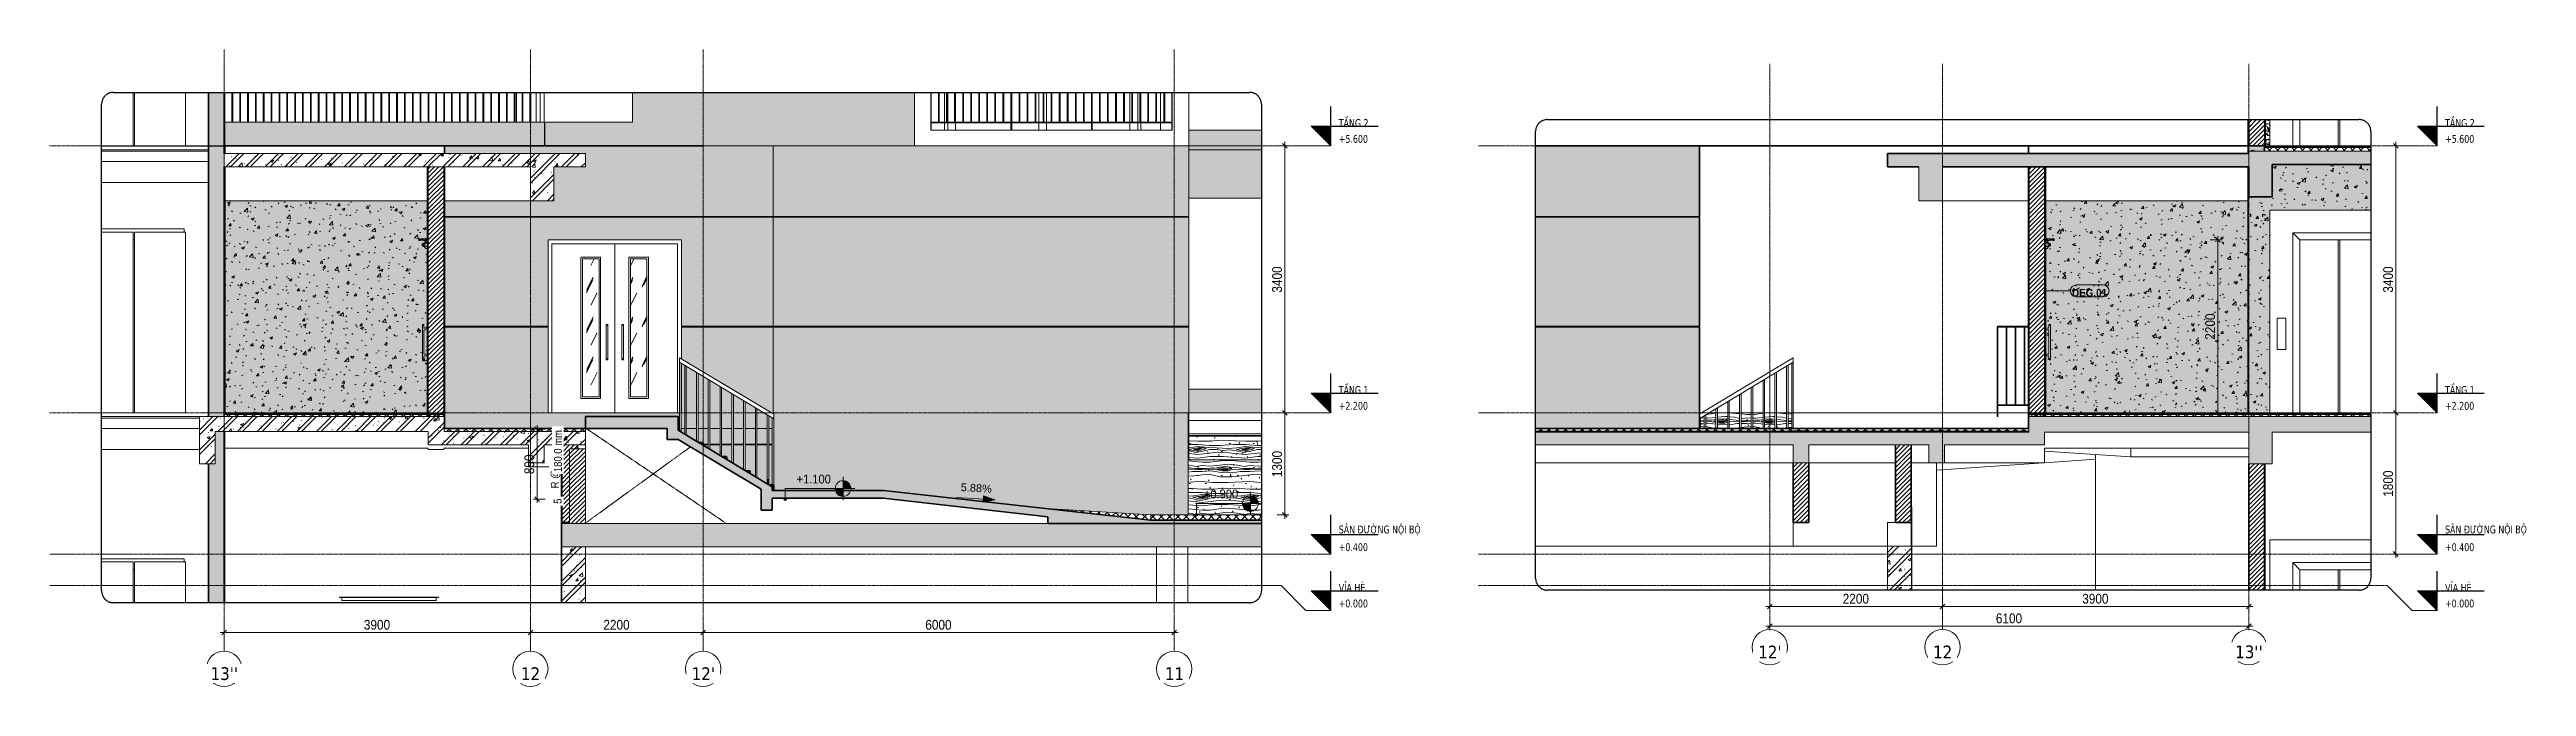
# Model space of a CAD drawing. Header units: millimetres. Extents: x 46644 to 147176, y -1287 to 53383.
# Drawn here: x 115633 to 147176, y -1287 to 6826 of the extents above; entities that cross this region are included whole.
import ezdxf

# ---------------------------------------------------------------- set-up
doc = ezdxf.new("R2010")
doc.units = ezdxf.units.MM
for name, pattern in [('Centre', [31.75, 6.35, -4.7625, 15.875, -4.7625]), ('Demolished', [7.14375, 4.7625, -2.38125]), ('Grid Line', [22.225, 12.7, -3.175, 3.175, -3.175]), ('Hidden', [7.14375, 4.7625, -2.38125]), ('IMPORT-CENTER _2_', [40.64, 25.4, -5.08, 5.08, -5.08])]:
    doc.linetypes.add(name, pattern=pattern)
for name, color, linetype, lineweight in [('0-3', 130, 'Continuous', 5), ('A-ANNO-DIMS', 211, 'Continuous', 9), ('A-ANNO-DIMS-50', 211, 'Continuous', 9), ('A-DETL-DEMO', 6, 'Demolished', 18), ('A-DETL-GENF', 92, 'Continuous', 18), ('A-DETL-GENF-2', 92, 'Hidden', 25), ('A-DETL-GENF-3', 9, 'Continuous', 18), ('A-DETL-MEDM', 33, 'Continuous', 35), ('A-DETL-THIN', 151, 'Continuous', 18), ('A-DOOR', 31, 'Continuous', 18), ('A-DOOR-FRAM-1', 31, 'Continuous', 18), ('A-DOOR-IDEN', 31, 'Continuous', 9), ('A-FLOR-1', 250, 'Continuous', 18), ('A-FLOR-FNSH-1', 7, 'Continuous', 35), ('A-FLOR-FNSH-2', 250, 'Continuous', 18), ('A-FLOR-HRAL', 11, 'Continuous', 18), ('A-FLOR-HRAL-1', 250, 'Continuous', 18), ('A-FLOR-LEVL', 51, 'Continuous', 9), ('A-FLOR-LEVL-1', 51, 'Continuous', 25), ('A-FLOR-LEVL-2', 51, 'Centre', 9), ('A-FLOR-MCUT', 51, 'Continuous', 18), ('A-FLOR-PATT-1', 8, 'Continuous', 18), ('A-FLOR-PATT-2', 253, 'Continuous', 18), ('A-WALL', 113, 'Continuous', 18), ('A-WALL-1', 7, 'Continuous', 35), ('A-WALL-FNSH-1', 250, 'Continuous', 18), ('A-WALL-PATT-1', 9, 'Continuous', 18), ('A-WALL-PATT-3', 111, 'Continuous', 18), ('A-WALL-PATT-4', 254, 'Continuous', 5), ('E-LITE-EQPM', 33, 'Continuous', 18), ('G-ANNO-DIMS', 111, 'Continuous', 9), ('G-IMPT', 8, 'Continuous', 18), ('G-IMPT-4', 8, 'IMPORT-CENTER _2_', 18), ('I-WALL', 2, 'Continuous', 18), ('M-EQPM', 50, 'Continuous', 18), ('M-EQPM-2', 50, 'Continuous', 25), ('S-BEAM-1', 254, 'Continuous', 5), ('S-BEAM-2', 250, 'Continuous', 18), ('S-BEAM-3', 90, 'Continuous', 50), ('S-COLS-4', 250, 'Continuous', 18), ('S-COLS-5', 254, 'Continuous', 5), ('S-COLS-6', 7, 'Continuous', 35), ('S-GRID-1', 1, 'Grid Line', 9), ('S-GRID-IDEN', 1, 'Continuous', 9), ('S-STRS', 31, 'Continuous', 18), ('S-STRS-1', 31, 'Continuous', 35), ('S-STRS-ANNO', 31, 'Continuous', 18), ('S-STRS-IDEN-1', 31, 'Continuous', 9)]:
    doc.layers.add(name, color=color, linetype=linetype, lineweight=lineweight)
doc.styles.add('Arial_2', font='arial.ttf', dxfattribs={"height": 59.53})
doc.styles.add('Arial_6', font='arial.ttf', dxfattribs={"width": 0.9, "height": 112.5})
doc.styles.add('Arial_7', font='arial.ttf', dxfattribs={"height": 100})
doc.styles.add('Arial_B', font='arialbd.ttf', dxfattribs={"width": 0.9, "height": 100})
doc.styles.add('Tahoma_B', font='tahomabd.ttf', dxfattribs={"height": 162.5})
doc.styles.add('Tahoma_B_1', font='tahomabd.ttf', dxfattribs={"width": 0.85, "height": 100})
doc.styles.add('UTM Avo', font='', dxfattribs={"width": 0.9, "height": 125})
doc.styles.add('UTM Avo_1', font='', dxfattribs={"width": 0.9, "height": 100})
doc.styles.get('UTM Avo').set_extended_font_data('UTM Avo')
doc.styles.get('UTM Avo_1').set_extended_font_data('UTM Avo')
doc.dimstyles.new('1_Dim_chi_tiet_2_5', dxfattribs={"dimscale": 304.8, "dimtxt": 124.912619, "dimasz": 0.19685, "dimexe": 0.164042, "dimexo": 0.0625, "dimgap": 0.016404, "dimtad": 1, "dimdec": 0, "dimrnd": 5, "dimzin": 0, "dimdsep": 46, "dimtxsty": 'UTM Avo', "dimblk1": 'OBLIQUE', "dimblk2": 'OBLIQUE', "dimsah": 1, "dimcen": 0.09, "dimdle": 0.164042, "dimazin": 0, "dimtfac": 1, "dimtdec": 4, "dimtix": 1, "dimtmove": 0, "dimatfit": 3, "dimfxl": 0.328084, "dimfxlon": 1, "dimtvp": 1, "dimtolj": 1, "dimtzin": 0, "dimarcsym": 2})
pattern_1 = [(63.435, (-105566.33, 15759.78), (-0.0009, 508.0002), [177.488, -958.435]), (63.435, (-106074.33, 15759.78), (-0.0009, 508.0002), [177.488, -958.435]), (63.435, (-105323.15, 15857.92), (-0.0009, 508.0002), [177.488, -958.435]), (63.435, (-105831.15, 15857.92), (-0.0009, 508.0002), [177.488, -958.435]), (63.435, (-105359.95, 15823.28), (-0.0009, 508.0002), [177.488, -958.435]), (63.435, (-105867.95, 15823.28), (-0.0009, 508.0002), [177.488, -958.435]), (63.435, (-105397.47, 16021.7), (-0.0009, 508.0002), [86.267, -1049.655]), (63.435, (-105905.47, 16021.7), (-0.0009, 508.0002), [86.267, -1049.655]), (63.435, (-105422, 15990.98), (-0.0009, 508.0002), [177.488, -958.435]), (63.435, (-105930, 15990.98), (-0.0009, 508.0002), [177.488, -958.435]), (63.435, (-105417.68, 16013.03), (-0.0009, 508.0002), [177.488, -958.435]), (63.435, (-105925.68, 16013.03), (-0.0009, 508.0002), [177.488, -958.435]), (63.435, (-105622.63, 15916.31), (-0.0009, 508.0002), [177.488, -958.435]), (63.435, (-106130.63, 15916.31), (-0.0009, 508.0002), [177.488, -958.435]), (63.435, (-105618.3, 15942.3), (-0.0009, 508.0002), [177.488, -958.435]), (63.435, (-106126.3, 15942.3), (-0.0009, 508.0002), [177.488, -958.435]), (63.435, (-105617.14, 15961.03), (-0.0009, 508.0002), [177.488, -958.435]), (63.435, (-106125.14, 15961.03), (-0.0009, 508.0002), [177.488, -958.435])]
pattern_2 = [(45, (123746.356, 15725), (-28.28427, 28.28427), [])]
pattern_3 = [(45, (123746.356, 15725), (-53.033, 53.033), []), (135, (123746.356, 15725), (-53.033, -53.033), [])]
pattern_4 = [(45, (123746.356, 15725), (-26.5165, 26.5165), [])]
pattern_5 = [(0, (123746.36, 15725), (406.4, 101.6), [16.764, -288.036, 16.764, -288.036, -1625.6]), (0, (123746.36, 15725), (406.4, 101.6), [-609.6, 16.764, -592.836, 16.764, -288.036, -711.2]), (0, (123746.36, 15725), (406.4, 101.6), [-1524, 16.764, -186.436, 16.764, -491.236]), (120, (123898.76, 15775.8), (-291.1882, 301.1527), [16.764, -288.036, 16.764, -1913.636]), (120, (123898.76, 15775.8), (-291.1882, 301.1527), [-321.564, -288.036, 16.764, -592.836, -1016]), (120, (123898.76, 15775.8), (-291.1882, 301.1527), [-1219.2, 16.764, -288.036, 16.764, -694.436]), (120, (123898.76, 15775.8), (-291.1882, 301.1527), [-1540.764, -186.436, 16.764, -491.236]), (240, (123949.56, 15979), (-115.2118, -402.7527), [16.764, -288.036, 16.764, -288.036, -1625.6]), (240, (123949.56, 15979), (-115.2118, -402.7527), [-609.6, 16.764, -592.836, 16.764, -288.036, -711.2]), (240, (123949.56, 15979), (-115.2118, -402.7527), [-1524, 16.764, -186.436, 16.764, -491.236])]
pattern_6 = [(50, (123746.36, 15725), (364.368, -31.8783), [38.1, -419.1]), (355, (123746.36, 15725), (-70.486, 382.113), [30.48, -335.28]), (100.451, (123776.72, 15722.34), (293.885, 350.2334), [32.38, -356.18]), (46.184, (123746.36, 15826.6), (542.158, -84.086), [57.15, -628.65]), (96.636, (123791.54, 15819.6), (474.805, 494.855), [48.57, -534.27]), (351.184, (123746.36, 15826.6), (474.81, 494.85), [45.72, -502.92]), (21, (123797.16, 15801.2), (303.2285, -204.5305), [38.1, -419.1]), (326, (123797.16, 15801.2), (123.604, 368.376), [30.48, -335.28]), (71.451, (123822.42, 15784.16), (426.834, 163.843), [32.38, -356.18]), (37.5, (123746.36, 15725), (6.1766, 169.1102), [3.353, -327.863, 3.353, -337.007, -336.55]), (37.5, (123746.36, 15725), (6.1766, 169.1102), [-671.576, 3.353, -333.197]), (7.5, (123746.36, 15725), (133.6389, 200.3615), [3.353, -190.703, 3.353, -320.243, -128.27]), (7.5, (123746.36, 15725), (133.6389, 200.3615), [-517.652, 3.353, -124.917]), (327.5, (123633.07, 15725), (271.1818, -11.4584), [3.353, -123.647, 3.353, -392.887, -525.78]), (327.5, (123633.07, 15725), (271.1818, -11.4584), [-523.24, 3.353, -522.427]), (317.5, (123582.27, 15725), (296.2585, 50.853), [3.353, -161.747, 3.353, -259.791, -373.38]), (317.5, (123582.27, 15725), (296.2585, 50.853), [-428.244, 3.353, -370.027]), (45, (123746.36, 15725), (-125.7236, 125.7236), []), (45, (123746.36, 15915.5), (-125.7236, 125.7236), [])]
pattern_7 = [(50, (106163.08, 15725), (364.368, -31.878), [38.1, -419.1]), (355, (106163.1, 15725), (-70.486, 382.113), [30.48, -335.28]), (100.451, (106193.45, 15722.34), (293.885, 350.233), [32.38, -356.18]), (46.184, (106163.1, 15826.6), (542.158, -84.086), [57.15, -628.65]), (96.636, (106208.26, 15819.6), (474.805, 494.855), [48.57, -534.27]), (351.184, (106163.1, 15826.6), (474.81, 494.85), [45.72, -502.92]), (21, (106213.88, 15801.2), (303.2285, -204.5305), [38.1, -419.1]), (326, (106213.9, 15801.2), (123.604, 368.376), [30.48, -335.28]), (71.451, (106239.15, 15784.16), (426.834, 163.843), [32.38, -356.18]), (37.5, (106163.08, 15725), (6.1766, 169.1102), [3.353, -327.863, 3.353, -337.007, -336.55]), (37.5, (106163.08, 15725), (6.1766, 169.1102), [-671.576, 3.353, -333.197]), (7.5, (106163.08, 15725), (133.6389, 200.3615), [3.353, -190.703, 3.353, -320.243, -128.27]), (7.5, (106163.08, 15725), (133.6389, 200.3615), [-517.652, 3.353, -124.917]), (327.5, (106049.8, 15725), (271.1818, -11.4584), [3.353, -123.647, 3.353, -392.887, -525.78]), (327.5, (106049.8, 15725), (271.1818, -11.4584), [-523.24, 3.353, -522.427]), (317.5, (105999, 15725), (296.2585, 50.853), [3.353, -161.747, 3.353, -259.791, -373.38]), (317.5, (105999, 15725), (296.2585, 50.853), [-428.244, 3.353, -370.027]), (45, (106163.08, 15725), (-125.7236, 125.7236), []), (45, (106163.08, 15915.5), (-125.7236, 125.7236), [])]
pattern_8 = [(45, (137750.25, 15725), (-28.28427, 28.28427), [])]
pattern_9 = [(45, (137750.25, 15725), (-53.033, 53.033), []), (135, (137750.25, 15725), (-53.033, -53.033), [])]
pattern_10 = [(45, (137750.248, 15725), (-26.5165, 26.5165), [])]
pattern_11 = [(50, (137750.25, 15725), (364.368, -31.8783), [38.1, -419.1]), (355, (137750.25, 15725), (-70.486, 382.113), [30.48, -335.28]), (100.451, (137780.6, 15722.34), (293.885, 350.233), [32.38, -356.18]), (46.184, (137750.25, 15826.6), (542.158, -84.086), [57.15, -628.65]), (96.636, (137795.43, 15819.6), (474.805, 494.855), [48.57, -534.27]), (351.184, (137750.25, 15826.6), (474.81, 494.85), [45.72, -502.92]), (21, (137801.05, 15801.2), (303.2285, -204.5305), [38.1, -419.1]), (326, (137801.05, 15801.2), (123.604, 368.376), [30.48, -335.28]), (71.451, (137826.3, 15784.16), (426.834, 163.843), [32.38, -356.18]), (37.5, (137750.25, 15725), (6.1766, 169.1102), [16.764, -314.452, 16.764, -323.596, -336.55]), (37.5, (137750.25, 15725), (6.1766, 169.1102), [-671.576, 16.764, -319.786]), (7.5, (137750.25, 15725), (133.6389, 200.3615), [16.764, -177.292, 16.764, -306.832, -128.27]), (7.5, (137750.25, 15725), (133.6389, 200.3615), [-517.652, 16.764, -111.506]), (327.5, (137636.96, 15725), (271.1818, -11.4584), [16.764, -110.236, 16.764, -379.476, -525.78]), (327.5, (137636.96, 15725), (271.1818, -11.4584), [-523.24, 16.764, -509.016]), (317.5, (137586.16, 15725), (296.2585, 50.853), [16.764, -148.336, 16.764, -246.38, -373.38]), (317.5, (137586.16, 15725), (296.2585, 50.853), [-428.244, 16.764, -356.616])]
pattern_12 = [(37.5, (137750.25, 15725), (-1.60031, 48.94136), [1.676, -36.932, 1.676, -41.504, -41.275]), (37.5, (137750.25, 15725), (-1.60031, 48.94136), [-81.788, 1.676, -39.599]), (7.5, (137750.25, 15725), (44.9521, 71.68268), [1.676, -19.152, 1.676, -33.122, -13.335]), (7.5, (137750.25, 15725), (44.9521, 71.68268), [-55.626, 1.676, -11.659]), (327.5, (137719.006, 15725), (79.09879, 0.14376), [1.676, -11.024, 1.676, -44.044, -59.69]), (327.5, (137719.006, 15725), (79.09879, 0.14376), [-58.42, 1.676, -58.014]), (317.5, (137719.006, 15725), (76.35522, 22.29306), [1.676, -4.674, 1.676, -28.296, -34.29]), (317.5, (137719.006, 15725), (76.35522, 22.29306), [-36.322, 1.676, -32.614])]
pattern_13 = [(50, (137750.25, 15725), (364.368, -31.8783), [38.1, -419.1]), (355, (137750.25, 15725), (-70.486, 382.113), [30.48, -335.28]), (100.451, (137780.6, 15722.34), (293.885, 350.2334), [32.38, -356.18]), (46.184, (137750.25, 15826.6), (542.158, -84.086), [57.15, -628.65]), (96.636, (137795.43, 15819.6), (474.805, 494.855), [48.57, -534.27]), (351.184, (137750.25, 15826.6), (474.81, 494.85), [45.72, -502.92]), (21, (137801.05, 15801.2), (303.2285, -204.5305), [38.1, -419.1]), (326, (137801.05, 15801.2), (123.604, 368.376), [30.48, -335.28]), (71.451, (137826.3, 15784.16), (426.834, 163.843), [32.38, -356.18]), (37.5, (137750.25, 15725), (6.1766, 169.1102), [3.353, -327.863, 3.353, -337.007, -336.55]), (37.5, (137750.25, 15725), (6.1766, 169.1102), [-671.576, 3.353, -333.197]), (7.5, (137750.25, 15725), (133.6389, 200.3615), [3.353, -190.703, 3.353, -320.243, -128.27]), (7.5, (137750.25, 15725), (133.6389, 200.3615), [-517.652, 3.353, -124.917]), (327.5, (137636.96, 15725), (271.1818, -11.4584), [3.353, -123.647, 3.353, -392.887, -525.78]), (327.5, (137636.96, 15725), (271.1818, -11.4584), [-523.24, 3.353, -522.427]), (317.5, (137586.16, 15725), (296.2585, 50.853), [3.353, -161.747, 3.353, -259.791, -373.38]), (317.5, (137586.16, 15725), (296.2585, 50.853), [-428.244, 3.353, -370.027]), (45, (137750.25, 15725), (-125.7236, 125.7236), []), (45, (137750.25, 15915.5), (-125.7236, 125.7236), [])]

msp = doc.modelspace()

# ---------------------------------------------------------------- texts
at = {"layer": 'A-DOOR-IDEN', "insert": (141612.6, 3726.5), "char_height": 100, "width": 458.55, "attachment_point": 5, "line_spacing_factor": 0.936439, "style": 'Arial_B'}
msp.add_mtext('\\pt2.25,4.5,6.75,9,11.25,13.5,15.75,18,20.25,22.5,24.75,27,29.25,31.5,33.75,36,38.25,40.5,42.75,45,47.25,49.5,51.75,54,56.25,58.5,60.75,63,65.25,67.5,69.75,72;DEG.01', dxfattribs=at)
at = {"layer": 'A-FLOR-LEVL', "char_height": 100, "line_spacing_factor": 0.996129, "style": 'Tahoma_B_1'}
for s, insert, width, attachment_point in [('\\pt510,1020,1530,2040,2550,3060,3570,4080,4590,5100,5610,6120,6630,7140,7650,8160,8670,9180,9690,10200,10710,11220,11730,12240,12750,13260,13770,14280,14790,15300,15810,16320;TẦNG 2', (132051.8, 5837.2), 452.625, 7), ('\\pt212.5,425,637.5,850,1062.5,1275,1487.5,1700,1912.5,2125,2337.5,2550,2762.5,2975,3187.5,3400,3612.5,3825,4037.5,4250,4462.5,4675,4887.5,5100,5312.5,5525,5737.5,5950,6162.5,6375,6587.5,6800;+5.600', (132051.8, 5737.5), 441.575, 1), ('\\pt510,1020,1530,2040,2550,3060,3570,4080,4590,5100,5610,6120,6630,7140,7650,8160,8670,9180,9690,10200,10710,11220,11730,12240,12750,13260,13770,14280,14790,15300,15810,16320;TẦNG 2', (146140, 5837.2), 452.625, 7), ('\\pt212.5,425,637.5,850,1062.5,1275,1487.5,1700,1912.5,2125,2337.5,2550,2762.5,2975,3187.5,3400,3612.5,3825,4037.5,4250,4462.5,4675,4887.5,5100,5312.5,5525,5737.5,5950,6162.5,6375,6587.5,6800;+5.600', (146140, 5737.5), 441.575, 1), ('\\pt510,1020,1530,2040,2550,3060,3570,4080,4590,5100,5610,6120,6630,7140,7650,8160,8670,9180,9690,10200,10710,11220,11730,12240,12750,13260,13770,14280,14790,15300,15810,16320;TẦNG 1', (132051.8, 2437.2), 452.625, 7), ('\\pt510,1020,1530,2040,2550,3060,3570,4080,4590,5100,5610,6120,6630,7140,7650,8160,8670,9180,9690,10200,10710,11220,11730,12240,12750,13260,13770,14280,14790,15300,15810,16320;TẦNG 1', (146140, 2437.2), 452.625, 7), ('\\pt212.5,425,637.5,850,1062.5,1275,1487.5,1700,1912.5,2125,2337.5,2550,2762.5,2975,3187.5,3400,3612.5,3825,4037.5,4250,4462.5,4675,4887.5,5100,5312.5,5525,5737.5,5950,6162.5,6375,6587.5,6800;+2.200', (132051.8, 2337.5), 441.575, 1), ('\\pt212.5,425,637.5,850,1062.5,1275,1487.5,1700,1912.5,2125,2337.5,2550,2762.5,2975,3187.5,3400,3612.5,3825,4037.5,4250,4462.5,4675,4887.5,5100,5312.5,5525,5737.5,5950,6162.5,6375,6587.5,6800;+2.200', (146140, 2337.5), 441.575, 1), ('\\pt510,1020,1530,2040,2550,3060,3570,4080,4590,5100,5610,6120,6630,7140,7650,8160,8670,9180,9690,10200,10710,11220,11730,12240,12750,13260,13770,14280,14790,15300,15810,16320;SÂN ĐƯỜNG NỘI BỘ', (132051.8, 637.2), 1256.725, 7), ('\\pt510,1020,1530,2040,2550,3060,3570,4080,4590,5100,5610,6120,6630,7140,7650,8160,8670,9180,9690,10200,10710,11220,11730,12240,12750,13260,13770,14280,14790,15300,15810,16320;SÂN ĐƯỜNG NỘI BỘ', (146140, 637.2), 1256.725, 7), ('\\pt212.5,425,637.5,850,1062.5,1275,1487.5,1700,1912.5,2125,2337.5,2550,2762.5,2975,3187.5,3400,3612.5,3825,4037.5,4250,4462.5,4675,4887.5,5100,5312.5,5525,5737.5,5950,6162.5,6375,6587.5,6800;+0.400', (132051.8, 537.5), 441.575, 1), ('\\pt212.5,425,637.5,850,1062.5,1275,1487.5,1700,1912.5,2125,2337.5,2550,2762.5,2975,3187.5,3400,3612.5,3825,4037.5,4250,4462.5,4675,4887.5,5100,5312.5,5525,5737.5,5950,6162.5,6375,6587.5,6800;+0.400', (146140, 537.5), 441.575, 1), ('\\pt510,1020,1530,2040,2550,3060,3570,4080,4590,5100,5610,6120,6630,7140,7650,8160,8670,9180,9690,10200,10710,11220,11730,12240,12750,13260,13770,14280,14790,15300,15810,16320;VỈA HÈ', (132051.8, -80.3), 427.55, 7), ('\\pt510,1020,1530,2040,2550,3060,3570,4080,4590,5100,5610,6120,6630,7140,7650,8160,8670,9180,9690,10200,10710,11220,11730,12240,12750,13260,13770,14280,14790,15300,15810,16320;VỈA HÈ', (146140, -80.3), 427.55, 7), ('\\pt212.5,425,637.5,850,1062.5,1275,1487.5,1700,1912.5,2125,2337.5,2550,2762.5,2975,3187.5,3400,3612.5,3825,4037.5,4250,4462.5,4675,4887.5,5100,5312.5,5525,5737.5,5950,6162.5,6375,6587.5,6800;+0.000', (132051.8, -180), 441.575, 1), ('\\pt212.5,425,637.5,850,1062.5,1275,1487.5,1700,1912.5,2125,2337.5,2550,2762.5,2975,3187.5,3400,3612.5,3825,4037.5,4250,4462.5,4675,4887.5,5100,5312.5,5525,5737.5,5950,6162.5,6375,6587.5,6800;+0.000', (146140, -180), 441.575, 1)]:
    msp.add_mtext(s, dxfattribs=dict(at, insert=insert, width=width, attachment_point=attachment_point))
at = {"layer": 'G-ANNO-DIMS', "char_height": 112.5, "width": 519.248, "attachment_point": 1, "line_spacing_factor": 0.941778, "style": 'Arial_6'}
for s, insert in [('+1.100', (125146.9, 1410.7)), ('+0.900', (130333.8, 1220.8))]:
    msp.add_mtext(s, dxfattribs=dict(at, insert=insert))
at = {"layer": 'G-ANNO-DIMS', "insert": (127240.5, 1302.1), "char_height": 100, "width": 473.789, "attachment_point": 1, "rotation": 356.63347, "line_spacing_factor": 0.941778, "style": 'Arial_7'}
msp.add_mtext('5.88%', dxfattribs=at)
at = {"layer": 'S-STRS-ANNO', "char_height": 59.5, "width": 54.943, "attachment_point": 1, "line_spacing_factor": 0.941778, "style": 'Arial_2'}
for s, insert in [('3', (124156.9, 1716.9)), ('1', (124756.9, 1356.9))]:
    msp.add_mtext(s, dxfattribs=dict(at, insert=insert))

# ---------------------------------------------------------------- blocks, each defined once
blk = doc.blocks.new('NCV_TKTC_KET CAU_rvt-5-TKCS_SẢNH - BẬC CẤP 3 - MẶT CẮT 1')
at = {"layer": 'S-COLS-5'}
h = blk.add_hatch(color=256, dxfattribs=at)
h.paths.add_polyline_path([(-112253, -220), (-112053, -220), (-112053, 1960), (-112165, 1960), (-112165, 1550), (-112253, 1550), (-112253, 1463)])
h.paths.add_polyline_path([(-112253, 2150), (-112053, 2150), (-112053, 6279), (-112253, 6279), (-112253, 2314)])
at = {"layer": 'A-FLOR-1'}
for p, q in [((-99768, 2100), (-98843, 2100)), ((-98843, 1930), (-99768, 1930))]:
    blk.add_line(p, q, dxfattribs=at)
at = {"layer": 'S-BEAM-2'}
for p, q in [((-113613, 5530), (-112253, 5530)), ((-112253, 5130), (-113613, 5130)), ((-109463, 4900), (-112043, 4900)), ((-108153, 4900), (-109243, 4900)), ((-113613, 2130), (-112366, 2130)), ((-112366, 1730), (-113613, 1730)), ((-109453, 1750), (-112043, 1750)), ((-109453, 1730), (-109453, 1750)), ((-109253, 1730), (-109453, 1730)), ((-108178, 1750), (-109253, 1750)), ((-109253, 1750), (-109253, 1730)), ((-108178, 1560), (-108178, 1510)), ((-107752, 1510), (-108178, 1510))]:
    blk.add_line(p, q, dxfattribs=at)
at = {"layer": 'S-COLS-4'}
for p, q in [((-108328, 6279), (-108328, 5900)), ((-107978, 5900), (-107978, 6279)), ((-100128, 6279), (-100128, 5900)), ((-100128, 5890), (-100128, 5800)), ((-100178, -220), (-100178, 490)), ((-99778, 490), (-99778, -220))]:
    blk.add_line(p, q, dxfattribs=at)
at = {"layer": 'S-COLS-6'}
for p, q in [((-112253, 6279), (-112253, 2150)), ((-112053, 5500), (-112053, 6279)), ((-112053, 2150), (-112053, 5330)), ((-112053, -220), (-112053, 1960)), ((-112253, 1550), (-112253, -220))]:
    blk.add_line(p, q, dxfattribs=at)
blk = doc.blocks.new('FD_07 - FD_07-1700x2200-CỬA ĐI 2 CÁNH-910693-TKCS_SẢNH - BẬC CẤP 3 - MẶT CẮT 1')
at = {"layer": 'A-DOOR'}
h = blk.add_hatch(dxfattribs=at)
h.set_pattern_fill('FP_34', color=256, style=0, pattern_type=2)
h.set_pattern_definition(pattern_1)
h.paths.add_polyline_path([(-107488, 2400), (-107278, 2400), (-107278, 4160), (-107488, 4160), (-107488, 2610)])
h = blk.add_hatch(dxfattribs=at)
h.set_pattern_fill('FP_34', color=256, style=0, pattern_type=2)
h.set_pattern_definition(pattern_1)
h.paths.add_polyline_path([(-106878, 2400), (-106668, 2400), (-106668, 4160), (-106878, 4160), (-106878, 2610)])
for p, q in [((-107508, 4180), (-107258, 4180)), ((-107508, 2380), (-107508, 4180)), ((-107488, 4160), (-107488, 2400)), ((-107278, 4160), (-107488, 4160)), ((-107278, 4160), (-107278, 2400)), ((-107258, 4180), (-107258, 2380)), ((-107078, 4350), (-107078, 2200)), ((-107078, 2200), (-107078, 4350)), ((-106898, 4180), (-106648, 4180)), ((-106898, 2380), (-106898, 4180)), ((-106668, 4160), (-106878, 4160)), ((-106878, 2400), (-106878, 4160)), ((-106668, 2400), (-106668, 4160)), ((-106648, 4180), (-106648, 2380)), ((-107188, 3325), (-107188, 3319)), ((-107168, 3325), (-107188, 3325)), ((-107188, 3319), (-107168, 3319)), ((-107188, 3315), (-107188, 2885)), ((-107188, 3315), (-107168, 3315)), ((-107186, 3319), (-107186, 3315)), ((-107170, 3315), (-107170, 3319)), ((-107168, 3319), (-107168, 3325)), ((-107168, 2885), (-107168, 3315)), ((-106988, 3325), (-106988, 3319)), ((-106968, 3325), (-106988, 3325)), ((-106988, 3319), (-106968, 3319)), ((-106988, 3315), (-106988, 2885)), ((-106988, 3315), (-106968, 3315)), ((-106986, 3319), (-106986, 3315)), ((-106970, 3315), (-106970, 3319)), ((-106968, 3319), (-106968, 3325)), ((-106968, 2885), (-106968, 3315)), ((-107188, 2885), (-107168, 2885)), ((-107188, 2881), (-107188, 2875)), ((-107188, 2881), (-107168, 2881)), ((-107188, 2875), (-107168, 2875)), ((-107186, 2885), (-107186, 2881)), ((-107170, 2881), (-107170, 2885)), ((-107168, 2875), (-107168, 2881)), ((-106988, 2885), (-106968, 2885)), ((-106988, 2881), (-106988, 2875)), ((-106988, 2881), (-106968, 2881)), ((-106988, 2875), (-106968, 2875)), ((-106986, 2885), (-106986, 2881)), ((-106970, 2881), (-106970, 2885)), ((-106968, 2875), (-106968, 2881)), ((-107258, 2380), (-107508, 2380)), ((-107488, 2400), (-107278, 2400)), ((-106648, 2380), (-106898, 2380)), ((-106878, 2400), (-106668, 2400))]:
    blk.add_line(p, q, dxfattribs=at)
at = {"layer": 'A-DOOR-FRAM-1'}
for p, q in [((-107878, 4350), (-107878, 2200)), ((-107878, 4350), (-106278, 4350)), ((-106278, 4350), (-106278, 2200))]:
    blk.add_line(p, q, dxfattribs=at)
blk = doc.blocks.new('Thang may HIEN - Dài x Rộng - 2000x2000-2402764-TKCS_SẢNH - BẬC CẤP 3 - MẶT CẮT 1')
at = {"layer": 'A-DOOR'}
for p, q in [((-112563, 340), (-113613, 340)), ((-112563, 340), (-112563, 300)), ((-113213, 300), (-113613, 300)), ((-113213, 300), (-113213, -220)), ((-113213, 200), (-113193, 200)), ((-113193, 300), (-113193, -220)), ((-112543, 300), (-113193, 300)), ((-112543, 300), (-112543, -220))]:
    blk.add_line(p, q, dxfattribs=at)
blk = doc.blocks.new('Railing - 20mm-2407305-TKCS_SẢNH - BẬC CẤP 3 - MẶT CẮT 1')
at = {"layer": 'A-FLOR-HRAL'}
for p, q in [((-106187, 1926), (-106187, 2803)), ((-106167, 2791), (-106167, 1914))]:
    blk.add_line(p, q, dxfattribs=at)
blk = doc.blocks.new('Railing - 20mm-2407303-TKCS_SẢNH - BẬC CẤP 3 - MẶT CẮT 1')
at = {"layer": 'A-FLOR-HRAL'}
for p, q in [((-106037, 1836), (-106037, 2713)), ((-106017, 2701), (-106017, 1824))]:
    blk.add_line(p, q, dxfattribs=at)
blk = doc.blocks.new('Railing - 20mm-2407301-TKCS_SẢNH - BẬC CẤP 3 - MẶT CẮT 1')
at = {"layer": 'A-FLOR-HRAL'}
for p, q in [((-106252, 2000), (-106252, 2842)), ((-106232, 2830), (-106232, 1953))]:
    blk.add_line(p, q, dxfattribs=at)
blk = doc.blocks.new('Railing - 20mm-2407299-TKCS_SẢNH - BẬC CẤP 3 - MẶT CẮT 1')
at = {"layer": 'A-FLOR-HRAL'}
for p, q in [((-105072, 1280), (-105072, 2134)), ((-105052, 2122), (-105052, 1280)), ((-105062, 1280), (-105052, 1280))]:
    blk.add_line(p, q, dxfattribs=at)
blk = doc.blocks.new('Railing - Railing-939318-TKCS_SẢNH - BẬC CẤP 3 - MẶT CẮT 1')
for name, p in [('Railing - 20mm-2407301-TKCS_SẢNH - BẬC CẤP 3 - MẶT CẮT 1', (0, 0)), ('Railing - 20mm-2407305-TKCS_SẢNH - BẬC CẤP 3 - MẶT CẮT 1', (0, 0)), ('Railing - 20mm-2407303-TKCS_SẢNH - BẬC CẤP 3 - MẶT CẮT 1', (0, 0)), ('Railing - 20mm-2407305-TKCS_SẢNH - BẬC CẤP 3 - MẶT CẮT 1', (300, -180)), ('Railing - 20mm-2407303-TKCS_SẢNH - BẬC CẤP 3 - MẶT CẮT 1', (300, -180)), ('Railing - 20mm-2407305-TKCS_SẢNH - BẬC CẤP 3 - MẶT CẮT 1', (600, -360)), ('Railing - 20mm-2407303-TKCS_SẢNH - BẬC CẤP 3 - MẶT CẮT 1', (600, -360)), ('Railing - 20mm-2407305-TKCS_SẢNH - BẬC CẤP 3 - MẶT CẮT 1', (900, -540)), ('Railing - 20mm-2407303-TKCS_SẢNH - BẬC CẤP 3 - MẶT CẮT 1', (900, -540)), ('Railing - 20mm-2407299-TKCS_SẢNH - BẬC CẤP 3 - MẶT CẮT 1', (0, 0))]:
    blk.add_blockref(name, p)
blk = doc.blocks.new('Top Rail Type - Top Rail_Internal_-939328-TKCS_SẢNH - BẬC CẤP 3 - MẶT CẮT 1')
at = {"layer": 'A-FLOR-HRAL'}
for p, q in [((-106252, 2842), (-106252, 2900)), ((-105052, 2180), (-106252, 2900)), ((-106252, 2842), (-105052, 2122)), ((-105052, 2180), (-105052, 2122))]:
    blk.add_line(p, q, dxfattribs=at)
blk = doc.blocks.new('Thang may HIEN - Dài x Rộng - 2000x2000-V76-TKCS_SẢNH - BẬC CẤP 3 - MẶT CẮT 1')
at = {"layer": 'A-DOOR'}
for p, q in [((-113213, 6279), (-113213, 5600)), ((-113193, 6279), (-113193, 5600)), ((-112543, 6279), (-112543, 5600)), ((-113213, 5600), (-113613, 5600)), ((-112543, 5600), (-113193, 5600))]:
    blk.add_line(p, q, dxfattribs=at)
blk = doc.blocks.new('DEG_02-DEG_03 - DEG_02-2500x2400mm-CỬA ĐI 02 CÁNH TRƯỢT-625766-TKCS_SẢNH - BẬC CẤP 3 - MẶT CẮT 1')
at = {"layer": 'A-DOOR'}
for p, q in [((-102738, 6279), (-102738, 5900)), ((-101678, 5900), (-101678, 6279)), ((-101578, 6279), (-101578, 5900)), ((-100518, 5900), (-100518, 6279)), ((-100418, 6279), (-100418, 5900)), ((-102738, 5890), (-102738, 5800)), ((-101678, 5800), (-101678, 5890)), ((-101578, 5890), (-101578, 5800)), ((-100518, 5800), (-100518, 5890)), ((-100418, 5890), (-100418, 5800))]:
    blk.add_line(p, q, dxfattribs=at)
at = {"layer": 'A-DOOR-FRAM-1'}
for p, q in [((-102878, 6279), (-102878, 5900)), ((-102838, 5900), (-102838, 6279)), ((-100418, 5900), (-100418, 6279)), ((-100378, 6279), (-100378, 5900)), ((-102878, 5890), (-102878, 5800)), ((-102838, 5800), (-102838, 5890)), ((-100418, 5800), (-100418, 5890)), ((-100378, 5890), (-100378, 5800))]:
    blk.add_line(p, q, dxfattribs=at)
blk = doc.blocks.new('Railing - 10mm-1251313-TKCS_SẢNH - BẬC CẤP 3 - MẶT CẮT 1')
at = {"layer": 'A-FLOR-HRAL'}
for p, q in [((-100085, 6279), (-100085, 5900)), ((-100075, 5900), (-100075, 6279))]:
    blk.add_line(p, q, dxfattribs=at)
blk = doc.blocks.new('Railing - 50 x 10mm-1251315-TKCS_SẢNH - BẬC CẤP 3 - MẶT CẮT 1')
at = {"layer": 'A-FLOR-HRAL'}
for p, q in [((-101008, 6279), (-101008, 5800)), ((-100998, 5800), (-100998, 6279))]:
    blk.add_line(p, q, dxfattribs=at)
blk = doc.blocks.new('Railing - 50 x 10mm-1251311-TKCS_SẢNH - BẬC CẤP 3 - MẶT CẮT 1')
at = {"layer": 'A-FLOR-HRAL'}
blk.add_line((-99983, 6279), (-99983, 5800), dxfattribs=at)
blk = doc.blocks.new('Railing - 50 x 10mm-V77-TKCS_SẢNH - BẬC CẤP 3 - MẶT CẮT 1')
at = {"layer": 'A-FLOR-HRAL'}
blk.add_line((-103048, 5800), (-103048, 6279), dxfattribs=at)
blk = doc.blocks.new('Railing - Railing-1260618-TKCS_SẢNH - BẬC CẤP 3 - MẶT CẮT 1')
at = {"layer": 'A-FLOR-HRAL'}
for p, q in [((-103052.564287, 5890), (-103052.564287, 5900)), ((-103052.564287, 5900), (-99977.564287, 5900)), ((-103052.564287, 5890), (-99977.564287, 5890))]:
    blk.add_line(p, q, dxfattribs=at)
for name, p in [('Railing - 50 x 10mm-V77-TKCS_SẢNH - BẬC CẤP 3 - MẶT CẮT 1', (0, 0)), ('Railing - 10mm-1251313-TKCS_SẢNH - BẬC CẤP 3 - MẶT CẮT 1', (-2870, 0)), ('Railing - 10mm-1251313-TKCS_SẢNH - BẬC CẤP 3 - MẶT CẮT 1', (-2767.5, 0)), ('Railing - 10mm-1251313-TKCS_SẢNH - BẬC CẤP 3 - MẶT CẮT 1', (-2665, 0)), ('Railing - 10mm-1251313-TKCS_SẢNH - BẬC CẤP 3 - MẶT CẮT 1', (-2562.5, 0)), ('Railing - 10mm-1251313-TKCS_SẢNH - BẬC CẤP 3 - MẶT CẮT 1', (-2460, 0)), ('Railing - 10mm-1251313-TKCS_SẢNH - BẬC CẤP 3 - MẶT CẮT 1', (-2357.5, 0)), ('Railing - 10mm-1251313-TKCS_SẢNH - BẬC CẤP 3 - MẶT CẮT 1', (-2255, 0)), ('Railing - 10mm-1251313-TKCS_SẢNH - BẬC CẤP 3 - MẶT CẮT 1', (-2152.5, 0)), ('Railing - 10mm-1251313-TKCS_SẢNH - BẬC CẤP 3 - MẶT CẮT 1', (-2050, 0)), ('Railing - 50 x 10mm-1251315-TKCS_SẢNH - BẬC CẤP 3 - MẶT CẮT 1', (-1025, 0)), ('Railing - 10mm-1251313-TKCS_SẢNH - BẬC CẤP 3 - MẶT CẮT 1', (-1845, 0)), ('Railing - 10mm-1251313-TKCS_SẢNH - BẬC CẤP 3 - MẶT CẮT 1', (-1742.5, 0)), ('Railing - 10mm-1251313-TKCS_SẢNH - BẬC CẤP 3 - MẶT CẮT 1', (-1640, 0)), ('Railing - 10mm-1251313-TKCS_SẢNH - BẬC CẤP 3 - MẶT CẮT 1', (-1537.5, 0)), ('Railing - 10mm-1251313-TKCS_SẢNH - BẬC CẤP 3 - MẶT CẮT 1', (-1435, 0)), ('Railing - 10mm-1251313-TKCS_SẢNH - BẬC CẤP 3 - MẶT CẮT 1', (-1332.5, 0)), ('Railing - 10mm-1251313-TKCS_SẢNH - BẬC CẤP 3 - MẶT CẮT 1', (-1230, 0)), ('Railing - 10mm-1251313-TKCS_SẢNH - BẬC CẤP 3 - MẶT CẮT 1', (-1127.5, 0)), ('Railing - 10mm-1251313-TKCS_SẢNH - BẬC CẤP 3 - MẶT CẮT 1', (-1025, 0)), ('Railing - 50 x 10mm-1251315-TKCS_SẢNH - BẬC CẤP 3 - MẶT CẮT 1', (0, 0)), ('Railing - 10mm-1251313-TKCS_SẢNH - BẬC CẤP 3 - MẶT CẮT 1', (-820, 0)), ('Railing - 10mm-1251313-TKCS_SẢNH - BẬC CẤP 3 - MẶT CẮT 1', (-717.5, 0)), ('Railing - 10mm-1251313-TKCS_SẢNH - BẬC CẤP 3 - MẶT CẮT 1', (-615, 0)), ('Railing - 10mm-1251313-TKCS_SẢNH - BẬC CẤP 3 - MẶT CẮT 1', (-512.5, 0)), ('Railing - 10mm-1251313-TKCS_SẢNH - BẬC CẤP 3 - MẶT CẮT 1', (-410, 0)), ('Railing - 10mm-1251313-TKCS_SẢNH - BẬC CẤP 3 - MẶT CẮT 1', (-307.5, 0)), ('Railing - 10mm-1251313-TKCS_SẢNH - BẬC CẤP 3 - MẶT CẮT 1', (-205, 0)), ('Railing - 10mm-1251313-TKCS_SẢNH - BẬC CẤP 3 - MẶT CẮT 1', (-102.5, 0)), ('Railing - 10mm-1251313-TKCS_SẢNH - BẬC CẤP 3 - MẶT CẮT 1', (0, 0)), ('Railing - 50 x 10mm-1251311-TKCS_SẢNH - BẬC CẤP 3 - MẶT CẮT 1', (0, 0))]:
    blk.add_blockref(name, p)
blk = doc.blocks.new('Railing - 10mm-V78-TKCS_SẢNH - BẬC CẤP 3 - MẶT CẮT 1')
at = {"layer": 'A-FLOR-HRAL'}
for p, q in [((-111953, 5900), (-111953, 6279)), ((-111943, 5900), (-111943, 6279))]:
    blk.add_line(p, q, dxfattribs=at)
blk = doc.blocks.new('Railing - 50 x 10mm-V79-TKCS_SẢNH - BẬC CẤP 3 - MẶT CẮT 1')
at = {"layer": 'A-FLOR-HRAL'}
for p, q in [((-111054, 5900), (-111054, 6279)), ((-111044, 5900), (-111044, 6279))]:
    blk.add_line(p, q, dxfattribs=at)
blk = doc.blocks.new('Railing - 50 x 10mm-V80-TKCS_SẢNH - BẬC CẤP 3 - MẶT CẮT 1')
at = {"layer": 'A-FLOR-HRAL'}
for p, q in [((-108078, 5900), (-108078, 6279)), ((-108028, 5900), (-108028, 6279))]:
    blk.add_line(p, q, dxfattribs=at)
blk = doc.blocks.new('Railing - 50 x 10mm-V81-TKCS_SẢNH - BẬC CẤP 3 - MẶT CẮT 1')
at = {"layer": 'A-FLOR-HRAL'}
blk.add_line((-112043, 5900), (-112043, 6279), dxfattribs=at)
blk = doc.blocks.new('Railing - Railing-1262560-TKCS_SẢNH - BẬC CẤP 3 - MẶT CẮT 1')
for name, p in [('Railing - 50 x 10mm-V81-TKCS_SẢNH - BẬC CẤP 3 - MẶT CẮT 1', (0, 0)), ('Railing - 10mm-V78-TKCS_SẢNH - BẬC CẤP 3 - MẶT CẮT 1', (0, 0)), ('Railing - 10mm-V78-TKCS_SẢNH - BẬC CẤP 3 - MẶT CẮT 1', (99.875, 0)), ('Railing - 10mm-V78-TKCS_SẢNH - BẬC CẤP 3 - MẶT CẮT 1', (199.75, 0)), ('Railing - 10mm-V78-TKCS_SẢNH - BẬC CẤP 3 - MẶT CẮT 1', (299.625, 0)), ('Railing - 10mm-V78-TKCS_SẢNH - BẬC CẤP 3 - MẶT CẮT 1', (399.5, 0)), ('Railing - 10mm-V78-TKCS_SẢNH - BẬC CẤP 3 - MẶT CẮT 1', (499.375, 0)), ('Railing - 10mm-V78-TKCS_SẢNH - BẬC CẤP 3 - MẶT CẮT 1', (599.25, 0)), ('Railing - 10mm-V78-TKCS_SẢNH - BẬC CẤP 3 - MẶT CẮT 1', (699.125, 0)), ('Railing - 10mm-V78-TKCS_SẢNH - BẬC CẤP 3 - MẶT CẮT 1', (799, 0)), ('Railing - 50 x 10mm-V79-TKCS_SẢNH - BẬC CẤP 3 - MẶT CẮT 1', (0, 0)), ('Railing - 10mm-V78-TKCS_SẢNH - BẬC CẤP 3 - MẶT CẮT 1', (998.75, 0)), ('Railing - 10mm-V78-TKCS_SẢNH - BẬC CẤP 3 - MẶT CẮT 1', (1098.625, 0)), ('Railing - 10mm-V78-TKCS_SẢNH - BẬC CẤP 3 - MẶT CẮT 1', (1198.5, 0)), ('Railing - 10mm-V78-TKCS_SẢNH - BẬC CẤP 3 - MẶT CẮT 1', (1298.375, 0)), ('Railing - 10mm-V78-TKCS_SẢNH - BẬC CẤP 3 - MẶT CẮT 1', (1398.25, 0)), ('Railing - 10mm-V78-TKCS_SẢNH - BẬC CẤP 3 - MẶT CẮT 1', (1498.125, 0)), ('Railing - 10mm-V78-TKCS_SẢNH - BẬC CẤP 3 - MẶT CẮT 1', (1598, 0)), ('Railing - 10mm-V78-TKCS_SẢNH - BẬC CẤP 3 - MẶT CẮT 1', (1697.875, 0)), ('Railing - 10mm-V78-TKCS_SẢNH - BẬC CẤP 3 - MẶT CẮT 1', (1797.75, 0)), ('Railing - 50 x 10mm-V79-TKCS_SẢNH - BẬC CẤP 3 - MẶT CẮT 1', (998.75, 0)), ('Railing - 10mm-V78-TKCS_SẢNH - BẬC CẤP 3 - MẶT CẮT 1', (1997.5, 0)), ('Railing - 10mm-V78-TKCS_SẢNH - BẬC CẤP 3 - MẶT CẮT 1', (2097.375, 0)), ('Railing - 10mm-V78-TKCS_SẢNH - BẬC CẤP 3 - MẶT CẮT 1', (2197.25, 0)), ('Railing - 10mm-V78-TKCS_SẢNH - BẬC CẤP 3 - MẶT CẮT 1', (2297.125, 0)), ('Railing - 10mm-V78-TKCS_SẢNH - BẬC CẤP 3 - MẶT CẮT 1', (2397, 0)), ('Railing - 10mm-V78-TKCS_SẢNH - BẬC CẤP 3 - MẶT CẮT 1', (2496.875, 0)), ('Railing - 10mm-V78-TKCS_SẢNH - BẬC CẤP 3 - MẶT CẮT 1', (2596.75, 0)), ('Railing - 10mm-V78-TKCS_SẢNH - BẬC CẤP 3 - MẶT CẮT 1', (2696.625, 0)), ('Railing - 10mm-V78-TKCS_SẢNH - BẬC CẤP 3 - MẶT CẮT 1', (2796.5, 0)), ('Railing - 50 x 10mm-V79-TKCS_SẢNH - BẬC CẤP 3 - MẶT CẮT 1', (1997.5, 0)), ('Railing - 10mm-V78-TKCS_SẢNH - BẬC CẤP 3 - MẶT CẮT 1', (2996.25, 0)), ('Railing - 10mm-V78-TKCS_SẢNH - BẬC CẤP 3 - MẶT CẮT 1', (3096.125, 0)), ('Railing - 10mm-V78-TKCS_SẢNH - BẬC CẤP 3 - MẶT CẮT 1', (3196, 0)), ('Railing - 10mm-V78-TKCS_SẢNH - BẬC CẤP 3 - MẶT CẮT 1', (3295.875, 0)), ('Railing - 10mm-V78-TKCS_SẢNH - BẬC CẤP 3 - MẶT CẮT 1', (3395.75, 0)), ('Railing - 10mm-V78-TKCS_SẢNH - BẬC CẤP 3 - MẶT CẮT 1', (3495.625, 0)), ('Railing - 10mm-V78-TKCS_SẢNH - BẬC CẤP 3 - MẶT CẮT 1', (3595.5, 0)), ('Railing - 10mm-V78-TKCS_SẢNH - BẬC CẤP 3 - MẶT CẮT 1', (3695.375, 0)), ('Railing - 10mm-V78-TKCS_SẢNH - BẬC CẤP 3 - MẶT CẮT 1', (3795.25, 0)), ('Railing - 50 x 10mm-V80-TKCS_SẢNH - BẬC CẤP 3 - MẶT CẮT 1', (0, 0))]:
    blk.add_blockref(name, p)
blk = doc.blocks.new('FD_07 - DIG_01-1800x2200-CỬA ĐI 2 CÁNH 2-2150809-TKCS_SẢNH - BẬC CẤP 3 - MẶT CẮT 1')
at = {"layer": 'A-DOOR'}
for p, q in [((-109576, 4413), (-109576, 4410)), ((-109576, 4413), (-109576, 4413)), ((-109576, 4413), (-109576, 4410)), ((-109576, 4413), (-109576, 4413)), ((-109576, 4413), (-109568, 4413)), ((-109576, 4410), (-109576, 4410)), ((-109576, 4410), (-109568, 4410)), ((-109576, 4410), (-109576, 4410)), ((-109575, 4409), (-109575, 4395)), ((-109575, 4409), (-109572, 4409)), ((-109572, 4395), (-109575, 4395)), ((-109574, 4415), (-109574, 4413)), ((-109574, 4415), (-109574, 4415)), ((-109574, 4415), (-109574, 4415)), ((-109574, 4415), (-109574, 4413)), ((-109574, 4415), (-109574, 4415)), ((-109574, 4415), (-109562, 4415)), ((-109573, 4410), (-109573, 4409)), ((-109573, 4410), (-109573, 4409)), ((-109572, 4409), (-109571, 4409)), ((-109572, 4409), (-109572, 4395)), ((-109571, 4395), (-109572, 4395)), ((-109571, 4409), (-109570, 4409)), ((-109569, 4409), (-109571, 4409)), ((-109570, 4409), (-109571, 4409)), ((-109571, 4409), (-109570, 4409)), ((-109570, 4409), (-109571, 4409)), ((-109570, 4395), (-109571, 4395)), ((-109571, 4395), (-109569, 4395)), ((-109571, 4395), (-109570, 4395)), ((-109570, 4409), (-109567, 4409)), ((-109567, 4395), (-109570, 4395)), ((-109569, 4404), (-109569, 4401)), ((-109568, 4413), (-109566, 4413)), ((-109567, 4413), (-109568, 4413)), ((-109568, 4410), (-109566, 4410)), ((-109567, 4410), (-109568, 4410)), ((-109568, 4410), (-109567, 4410)), ((-109567, 4410), (-109568, 4410)), ((-109568, 4410), (-109567, 4410)), ((-109567, 4409), (-109564, 4409)), ((-109520, 4407), (-109567, 4407)), ((-109567, 4406), (-109567, 4406)), ((-109567, 4406), (-109565, 4406)), ((-109565, 4399), (-109567, 4399)), ((-109567, 4399), (-109567, 4399)), ((-109567, 4397), (-109520, 4397)), ((-109564, 4395), (-109567, 4395)), ((-109566, 4413), (-109516, 4413)), ((-109566, 4410), (-109516, 4410)), ((-109564, 4409), (-109563, 4409)), ((-109564, 4409), (-109564, 4407)), ((-109564, 4397), (-109564, 4395)), ((-109563, 4395), (-109564, 4395)), ((-109562, 4415), (-109563, 4415)), ((-109563, 4415), (-109562, 4415)), ((-109562, 4415), (-109563, 4415)), ((-109563, 4409), (-109563, 4410)), ((-109563, 4409), (-109563, 4410)), ((-109561, 4409), (-109563, 4409)), ((-109563, 4409), (-109562, 4409)), ((-109563, 4395), (-109561, 4395)), ((-109562, 4395), (-109563, 4395)), ((-109562, 4413), (-109562, 4415)), ((-109562, 4413), (-109562, 4415)), ((-109562, 4409), (-109561, 4409)), ((-109561, 4395), (-109562, 4395)), ((-109541, 4410), (-109541, 4409)), ((-109541, 4410), (-109541, 4409)), ((-109539, 4409), (-109541, 4409)), ((-109541, 4409), (-109539, 4409)), ((-109539, 4409), (-109541, 4409)), ((-109541, 4409), (-109539, 4409)), ((-109512, 4409), (-109539, 4409)), ((-109530, 4326), (-109530, 4349)), ((-109529, 4351), (-109513, 4360)), ((-109513, 4315), (-109529, 4324)), ((-109521, 4337), (-109515, 4347)), ((-109515, 4327), (-109521, 4337)), ((-109516, 4408), (-109517, 4408)), ((-109516, 4408), (-109517, 4408)), ((-109517, 4396), (-109516, 4396)), ((-109517, 4396), (-109516, 4396)), ((-109516, 4413), (-109515, 4413)), ((-109516, 4413), (-109515, 4413)), ((-109515, 4412), (-109516, 4412)), ((-109516, 4410), (-109515, 4410)), ((-109516, 4410), (-109515, 4410)), ((-109515, 4413), (-109489, 4413)), ((-109515, 4410), (-109489, 4410)), ((-109515, 4347), (-109503, 4347)), ((-109503, 4327), (-109515, 4327)), ((-109484, 4409), (-109512, 4409)), ((-109512, 4395), (-109485, 4395)), ((-109512, 4360), (-109468, 4360)), ((-109468, 4315), (-109512, 4315)), ((-109503, 4347), (-109497, 4337)), ((-109497, 4337), (-109503, 4327)), ((-109499, 4367), (-109499, 4360)), ((-109499, 4367), (-109475, 4367)), ((-109499, 4315), (-109499, 4307)), ((-109499, 4307), (-109486, 4291)), ((-109494, 4387), (-109494, 4393)), ((-109494, 4393), (-109490, 4393)), ((-109490, 4387), (-109494, 4387)), ((-109494, 4376), (-109494, 4384)), ((-109494, 4371), (-109464, 4371)), ((-109490, 4393), (-109468, 4393)), ((-109490, 4393), (-109490, 4387)), ((-109468, 4387), (-109490, 4387)), ((-109490, 4371), (-109490, 4369)), ((-109488, 4369), (-109490, 4369)), ((-109489, 4413), (-109488, 4413)), ((-109489, 4413), (-109488, 4413)), ((-109488, 4413), (-109489, 4413)), ((-109489, 4413), (-109488, 4413)), ((-109488, 4412), (-109489, 4412)), ((-109489, 4410), (-109488, 4410)), ((-109488, 4410), (-109489, 4410)), ((-109489, 4410), (-109488, 4410)), ((-109489, 4410), (-109488, 4410)), ((-109489, 4369), (-109489, 4367)), ((-109489, 4369), (-109489, 4367)), ((-109488, 4413), (-109463, 4413)), ((-109488, 4410), (-109463, 4410)), ((-109488, 4409), (-109487, 4409)), ((-109487, 4396), (-109488, 4396)), ((-109487, 4369), (-109488, 4369)), ((-109487, 4409), (-109487, 4396)), ((-109487, 4409), (-109471, 4409)), ((-109487, 4407), (-109487, 4398)), ((-109487, 4407), (-109487, 4398)), ((-109471, 4396), (-109487, 4396)), ((-109487, 4371), (-109487, 4369)), ((-109482, 4369), (-109487, 4369)), ((-109485, 4396), (-109485, 4393)), ((-109473, 4409), (-109484, 4409)), ((-109476, 4291), (-109483, 4291)), ((-109483, 4291), (-109476, 4291)), ((-109483, 4291), (-109476, 4291)), ((-109476, 4291), (-109483, 4291)), ((-109477, 4369), (-109482, 4369)), ((-109477, 4369), (-109477, 4371)), ((-109473, 4369), (-109477, 4369)), ((-109475, 4367), (-109463, 4367)), ((-109474, 4393), (-109474, 4396)), ((-109473, 4409), (-109471, 4409)), ((-109471, 4409), (-109473, 4409)), ((-109473, 4409), (-109471, 4409)), ((-109471, 4409), (-109473, 4409)), ((-109470, 4369), (-109473, 4369)), ((-109473, 4291), (-109463, 4304)), ((-109471, 4409), (-109471, 4410)), ((-109471, 4409), (-109471, 4410)), ((-109471, 4396), (-109471, 4409)), ((-109471, 4367), (-109471, 4369)), ((-109471, 4367), (-109471, 4369)), ((-109470, 4371), (-109470, 4369)), ((-109468, 4393), (-109464, 4393)), ((-109468, 4393), (-109468, 4387)), ((-109464, 4387), (-109468, 4387)), ((-109468, 4360), (-109465, 4360)), ((-109465, 4315), (-109468, 4315)), ((-109465, 4360), (-109464, 4360)), ((-109464, 4315), (-109465, 4315)), ((-109464, 4393), (-109464, 4387)), ((-109464, 4384), (-109464, 4376)), ((-109463, 4360), (-109464, 4360)), ((-109463, 4360), (-109464, 4360)), ((-109464, 4357), (-109464, 4318)), ((-109464, 4315), (-109463, 4315)), ((-109464, 4315), (-109463, 4315)), ((-109528, 3325), (-109528, 3319)), ((-109528, 3325), (-109528, 3319)), ((-109528, 3315), (-109528, 2885)), ((-109528, 3315), (-109528, 2885)), ((-109526, 3325), (-109526, 3325)), ((-109518, 3325), (-109526, 3325)), ((-109526, 3319), (-109526, 3315)), ((-109526, 3319), (-109526, 3319)), ((-109526, 3319), (-109526, 3315)), ((-109526, 3319), (-109518, 3319)), ((-109526, 3315), (-109526, 3315)), ((-109526, 3315), (-109518, 3315)), ((-109509, 3325), (-109518, 3325)), ((-109518, 3319), (-109509, 3319)), ((-109518, 3315), (-109509, 3315)), ((-109510, 3315), (-109510, 3319)), ((-109510, 3315), (-109510, 3319)), ((-109509, 3325), (-109509, 3325)), ((-109509, 3319), (-109509, 3319)), ((-109509, 3315), (-109509, 3315)), ((-109463, 3275), (-109509, 3275)), ((-109509, 3255), (-109463, 3255)), ((-109508, 3319), (-109508, 3325)), ((-109508, 3319), (-109508, 3325)), ((-109508, 3275), (-109508, 3315)), ((-109508, 3274), (-109508, 3315)), ((-109508, 2944), (-109508, 3256)), ((-109508, 2945), (-109508, 3255)), ((-109528, 2881), (-109528, 2875)), ((-109528, 2881), (-109528, 2875)), ((-109526, 2885), (-109526, 2881)), ((-109526, 2885), (-109526, 2885)), ((-109526, 2885), (-109526, 2881)), ((-109526, 2885), (-109518, 2885)), ((-109526, 2881), (-109526, 2881)), ((-109526, 2881), (-109518, 2881)), ((-109526, 2875), (-109526, 2875)), ((-109526, 2875), (-109518, 2875)), ((-109518, 2885), (-109509, 2885)), ((-109518, 2881), (-109509, 2881)), ((-109518, 2875), (-109509, 2875)), ((-109510, 2881), (-109510, 2885)), ((-109510, 2881), (-109510, 2885)), ((-109463, 2945), (-109509, 2945)), ((-109509, 2925), (-109463, 2925)), ((-109509, 2885), (-109509, 2885)), ((-109509, 2881), (-109509, 2881)), ((-109509, 2875), (-109509, 2875)), ((-109508, 2885), (-109508, 2926)), ((-109508, 2885), (-109508, 2925)), ((-109508, 2875), (-109508, 2881)), ((-109508, 2875), (-109508, 2881))]:
    blk.add_line(p, q, dxfattribs=at)
at = {"layer": 'A-DOOR', "flags": 128}
for points in [[(-109565, 4406), (-109565, 4406), (-109566, 4405), (-109566, 4405), (-109566, 4404), (-109566, 4403), (-109566, 4402)], [(-109566, 4402), (-109566, 4402), (-109566, 4401), (-109566, 4400), (-109566, 4400), (-109565, 4399), (-109565, 4399)], [(-109474, 4291), (-109477, 4291), (-109482, 4291), (-109485, 4291), (-109485, 4291)], [(-109485, 4291), (-109483, 4291), (-109477, 4291), (-109474, 4291), (-109474, 4291)], [(-109485, 4291), (-109483, 4291), (-109477, 4291), (-109474, 4291), (-109474, 4291)], [(-109474, 4291), (-109477, 4291), (-109482, 4291), (-109485, 4291), (-109485, 4291)], [(-109464, 4357), (-109464, 4358), (-109464, 4358), (-109464, 4359), (-109464, 4359), (-109464, 4360), (-109464, 4360), (-109464, 4360)], [(-109464, 4315), (-109464, 4315), (-109464, 4315), (-109464, 4316), (-109464, 4316), (-109464, 4317), (-109464, 4317), (-109464, 4318)]]:
    blk.add_lwpolyline(points, dxfattribs=at)
at = {"layer": 'A-DOOR'}
for centre, radius, start, end in [((-109528, 4349), 2, 131.358, 167.8395), ((-109528, 4349), 2, 119.1975, 180), ((-109528, 4326), 2, 180, 240.8025), ((-109528, 4326), 2, 192.1605, 228.642), ((-109509, 4337), 17, 0, 180), ((-109509, 4337), 17, 180, 360), ((-109509, 4337), 16.5, 0, 180), ((-109509, 4337), 16.5, 180, 0), ((-109512, 4358), 2, 90, 119.1975), ((-109512, 4317), 2, 240.8025, 270)]:
    blk.add_arc(centre, radius, start, end, dxfattribs=at)
for centre, major_axis, ratio, start_param, end_param in [((-109571, 4402), (0, 7), 0.259156, 4.712389, 6.283185), ((-109570, 4402), (0, 2.5), 0.259156, 4.712389, 7.853982), ((-109566, 4402), (0, 5), 0.965835, 0.93716, 1.225666), ((-109566, 4402), (0, 5), 0.965835, 1.340692, 1.496177), ((-109571, 4402), (0, 7), 0.259156, 3.141593, 4.712389), ((-109570, 4402), (0, 2.5), 0.259156, 1.570796, 4.712389), ((-109566, 4402), (0, 5), 0.965835, 1.647139, 1.8009), ((-109566, 4402), (0, 5), 0.965835, 0.711735, 0.880484), ((-109566, 4402), (0, 5), 0.965835, 2.031004, 2.204217), ((-109566, 4402), (0, 5), 0.965835, 2.261108, 2.430484), ((-109569, 4402), (0, 7), 0.259156, 4.712389, 6.283185), ((-109569, 4402), (0, 7), 0.259156, 3.141593, 4.712389), ((-109563, 4402), (0, 7), 0.259156, 5.511157, 6.283185), ((-109563, 4402), (0, 7), 0.259156, 3.141593, 3.916708), ((-109561, 4402), (0, 7), 0.259156, 6.021386, 6.283185), ((-109561, 4402), (0, 7), 0.259156, 5.511157, 6.283185), ((-109561, 4402), (0, 7), 0.259156, 3.141593, 3.916708), ((-109561, 4402), (0, 7), 0.259156, 3.141593, 3.403392), ((-109517, 4402), (0, 6), 0.965835, 0.53255, 1.570796), ((-109517, 4402), (0, 6), 0.965835, 1.570796, 2.609043), ((-109517, 4402), (0, 6), 0.965835, 6.103488, 6.806784), ((-109517, 4402), (0, 6), 0.965835, 2.617994, 3.32129), ((-109512, 4402), (0, 7), 0.965835, 0, 1.570796), ((-109512, 4402), (0, 7), 0.965835, 1.570796, 3.141593), ((-109517, 4402), (0, 6), 0.965835, 6.103488, 6.544985), ((-109517, 4402), (0, 6), 0.965835, 2.879793, 3.32129), ((-109494, 4381), (0, 6), 0.000349, 0, 0.959931), ((-109494, 4383), (0, 12), 0.000349, 3.141593, 4.101524), ((-109487, 4402), (0, 6.79), 0.259156, 0.291061, 1.570796), ((-109487, 4402), (0, 6.79), 0.259156, 1.570796, 2.850532), ((-109488, 4402), (0, 2.5), 0.259156, 5.759587, 7.853982), ((-109488, 4402), (0, 2.5), 0.259156, 1.570796, 3.665191), ((-109484, 4402), (0, 7), 0.965835, 6.029595, 6.643294), ((-109485, 4402), (0, 6.79), 0.259156, 1.326118, 1.570796), ((-109485, 4402), (0, 6.79), 0.259156, 1.570796, 1.815475), ((-109484, 4402), (0, 7), 0.965835, 2.781484, 3.082121), ((-109484, 4402), (0, 7), 0.965835, 6.029595, 6.283185), ((-109464, 4381), (0, 6), 0.000349, 0, 0.959931), ((-109464, 4383), (0, 12), 0.000349, 3.141593, 4.101524)]:
    blk.add_ellipse(centre, major_axis=major_axis, ratio=ratio, start_param=start_param, end_param=end_param, dxfattribs=at)
for points, knots in [([(-109492, 4402), (-109492, 4403), (-109491, 4403), (-109491, 4404), (-109491, 4404), (-109491, 4404), (-109491, 4405), (-109491, 4405), (-109491, 4405), (-109491, 4405), (-109491, 4406), (-109491, 4406), (-109490, 4406), (-109490, 4406), (-109490, 4407), (-109490, 4407), (-109490, 4407), (-109490, 4407), (-109489, 4407), (-109489, 4408), (-109489, 4408), (-109489, 4408)], [0, 0, 0, 0, 0.1, 0.15, 0.2, 0.25, 0.3, 0.35, 0.375, 0.4, 0.425, 0.45, 0.5, 0.55, 0.575, 0.6, 0.625, 0.65, 0.7, 0.75, 0.8, 0.8, 0.8, 0.8]), ([(-109489, 4397), (-109489, 4397), (-109489, 4397), (-109489, 4398), (-109490, 4398), (-109490, 4398), (-109490, 4398), (-109490, 4398), (-109490, 4399), (-109490, 4399), (-109491, 4399), (-109491, 4399), (-109491, 4400), (-109491, 4400), (-109491, 4400), (-109491, 4400), (-109491, 4401), (-109491, 4401), (-109491, 4401), (-109491, 4402), (-109492, 4402), (-109492, 4402)], [0.2, 0.2, 0.2, 0.2, 0.25, 0.3, 0.35, 0.375, 0.4, 0.425, 0.45, 0.5, 0.55, 0.575, 0.6, 0.625, 0.65, 0.7, 0.75, 0.8, 0.85, 0.9, 1, 1, 1, 1]), ([(-109465, 4350), (-109465, 4351), (-109465, 4352), (-109465, 4353), (-109465, 4354), (-109465, 4354), (-109465, 4353), (-109464, 4352), (-109464, 4350), (-109464, 4349), (-109464, 4348), (-109464, 4347)], [0, 0, 0, 0, 0.2, 0.3, 0.4, 0.5, 0.6, 0.7, 0.8, 0.9, 1, 1, 1, 1]), ([(-109464, 4347), (-109464, 4346), (-109464, 4344), (-109464, 4342), (-109465, 4341), (-109465, 4340), (-109465, 4340), (-109465, 4341), (-109465, 4341), (-109465, 4343), (-109465, 4344), (-109465, 4344)], [0, 0, 0, 0, 0.2, 0.3, 0.4, 0.5, 0.6, 0.7, 0.8, 0.9, 1, 1, 1, 1]), ([(-109465, 4331), (-109465, 4332), (-109465, 4333), (-109465, 4334), (-109465, 4335), (-109465, 4335), (-109465, 4334), (-109464, 4333), (-109464, 4331), (-109464, 4330), (-109464, 4329), (-109464, 4328)], [0, 0, 0, 0, 0.2, 0.3, 0.4, 0.5, 0.6, 0.7, 0.8, 0.9, 1, 1, 1, 1]), ([(-109464, 4328), (-109464, 4327), (-109464, 4325), (-109464, 4323), (-109465, 4322), (-109465, 4321), (-109465, 4321), (-109465, 4322), (-109465, 4322), (-109465, 4324), (-109465, 4325), (-109465, 4325)], [0, 0, 0, 0, 0.2, 0.3, 0.4, 0.5, 0.6, 0.7, 0.8, 0.9, 1, 1, 1, 1])]:
    blk.add_open_spline(points, degree=3, knots=knots, dxfattribs=at)
for points in [[(-109465, 4347), (-109465, 4347), (-109465, 4348), (-109465, 4349), (-109465, 4350)], [(-109465, 4344), (-109465, 4345), (-109465, 4346), (-109465, 4346), (-109465, 4347)], [(-109465, 4328), (-109465, 4329), (-109465, 4329), (-109465, 4330), (-109465, 4331)], [(-109465, 4325), (-109465, 4326), (-109465, 4327), (-109465, 4327), (-109465, 4328)]]:
    blk.add_open_spline(points, degree=3, dxfattribs=at)
blk = doc.blocks.new('TKTC_XREF_251221_MB TANG 2-7 - TKTC_XREF_260130_MB TANG 2-5_dwg_$cc-4746808-TKCS_SẢNH - BẬC CẤP 3 - MẶT CẮT 1')
at = {"layer": 'G-IMPT-4'}
for p, q in [((-106983, 5600), (-107136, 5600)), ((-107060, 5600), (-107060, 5600))]:
    blk.add_line(p, q, dxfattribs=at)
at = {"layer": 'M-EQPM'}
for p, q in [((-107003, 5600), (-107116, 5600)), ((-107116, 5600), (-107060, 5600)), ((-107060, 5600), (-107114, 5600)), ((-107114, 5600), (-107006, 5600)), ((-107006, 5600), (-107060, 5600)), ((-107060, 5600), (-107003, 5600))]:
    blk.add_line(p, q, dxfattribs=at)
blk = doc.blocks.new('TKTC_XREF_251221_MB TANG 2-7 - TKTC_XREF_260130_MB TANG 2-5_dwg_CUM U_DN100-4746796-TKCS_SẢNH - BẬC CẤP 3 - MẶT CẮT 1')
at = {"layer": 'G-IMPT'}
for p, q in [((-107118, 5600), (-107133, 5600)), ((-107133, 5600), (-107131, 5600)), ((-107128, 5600), (-107131, 5600)), ((-107131, 5600), (-107120, 5600)), ((-107121, 5600), (-107130, 5600)), ((-107129, 5600), (-106992, 5600)), ((-107127, 5600), (-107128, 5600)), ((-107122, 5600), (-107128, 5600)), ((-107123, 5600), (-107128, 5600)), ((-107124, 5600), (-107127, 5600)), ((-107124, 5600), (-107127, 5600)), ((-107124, 5600), (-107127, 5600)), ((-107123, 5600), (-107124, 5600)), ((-107120, 5600), (-107122, 5600)), ((-107121, 5600), (-107000, 5600)), ((-107121, 5600), (-107117, 5600)), ((-107120, 5600), (-107118, 5600)), ((-107117, 5600), (-107004, 5600)), ((-107000, 5600), (-107004, 5600)), ((-106988, 5600), (-107003, 5600)), ((-107003, 5600), (-107001, 5600)), ((-106999, 5600), (-107001, 5600)), ((-107001, 5600), (-106990, 5600)), ((-106991, 5600), (-107000, 5600)), ((-106993, 5600), (-106999, 5600)), ((-106997, 5600), (-106998, 5600)), ((-106993, 5600), (-106998, 5600)), ((-106994, 5600), (-106997, 5600)), ((-106994, 5600), (-106997, 5600)), ((-106994, 5600), (-106997, 5600)), ((-106993, 5600), (-106994, 5600)), ((-106990, 5600), (-106993, 5600)), ((-106990, 5600), (-106988, 5600))]:
    blk.add_line(p, q, dxfattribs=at)
blk = doc.blocks.new('TKTC_XREF_251221_MB TANG 2-7 - TKTC_XREF_260130_MB TANG 2-5_dwg_$cc-V82-TKCS_SẢNH - BẬC CẤP 3 - MẶT CẮT 1')
at = {"layer": 'G-IMPT-4'}
for p, q in [((-107272, 5600), (-107425, 5600)), ((-107349, 5600), (-107349, 5600))]:
    blk.add_line(p, q, dxfattribs=at)
at = {"layer": 'M-EQPM'}
for p, q in [((-107406, 5600), (-107406, 5600)), ((-107349, 5600), (-107361, 5600)), ((-107361, 5600), (-107349, 5600)), ((-107349, 5600), (-107295, 5600)), ((-107295, 5600), (-107349, 5600)), ((-107349, 5600), (-107336, 5600)), ((-107336, 5600), (-107349, 5600))]:
    blk.add_line(p, q, dxfattribs=at)
blk = doc.blocks.new('TKTC_XREF_251221_MB TANG 2-7 - TKTC_XREF_260130_MB TANG 2-5_dwg_CUM U_DN100-V83-TKCS_SẢNH - BẬC CẤP 3 - MẶT CẮT 1')
at = {"layer": 'G-IMPT'}
for p, q in [((-107428, 5600), (-107427, 5600)), ((-107427, 5600), (-107428, 5600)), ((-107428, 5600), (-107427, 5600)), ((-107427, 5600), (-107428, 5600)), ((-107421, 5600), (-107427, 5600)), ((-107427, 5600), (-107421, 5600)), ((-107421, 5600), (-107427, 5600)), ((-107427, 5600), (-107421, 5600)), ((-107420, 5600), (-107420, 5600)), ((-107420, 5600), (-107420, 5600)), ((-107420, 5600), (-107416, 5600)), ((-107416, 5600), (-107420, 5600)), ((-107416, 5600), (-107420, 5600)), ((-107416, 5600), (-107420, 5600)), ((-107420, 5600), (-107416, 5600)), ((-107416, 5600), (-107420, 5600)), ((-107416, 5600), (-107420, 5600)), ((-107416, 5600), (-107420, 5600)), ((-107416, 5600), (-107414, 5600)), ((-107414, 5600), (-107416, 5600)), ((-107416, 5600), (-107414, 5600)), ((-107414, 5600), (-107416, 5600)), ((-107414, 5600), (-107349, 5600)), ((-107414, 5600), (-107349, 5600)), ((-107414, 5600), (-107349, 5600)), ((-107414, 5600), (-107349, 5600)), ((-107349, 5600), (-107289, 5600)), ((-107289, 5600), (-107349, 5600)), ((-107349, 5600), (-107349, 5600)), ((-107349, 5600), (-107282, 5600)), ((-107282, 5600), (-107349, 5600))]:
    blk.add_line(p, q, dxfattribs=at)
blk = doc.blocks.new('TKTC_XREF_251221_MB TANG 2-7 - TKTC_XREF_260130_MB TANG 2-5_dwg_CUM U_DN100-4746799-TKCS_SẢNH - BẬC CẤP 3 - MẶT CẮT 1')
at = {"layer": 'G-IMPT'}
for p, q in [((-112852, 5600), (-112849, 5600)), ((-112712, 5600), (-112850, 5600)), ((-112850, 5600), (-112850, 5600)), ((-112850, 5600), (-112842, 5600)), ((-112849, 5600), (-112848, 5600)), ((-112849, 5600), (-112843, 5600)), ((-112849, 5600), (-112849, 5600)), ((-112848, 5600), (-112844, 5600)), ((-112848, 5600), (-112844, 5600)), ((-112848, 5600), (-112844, 5600)), ((-112844, 5600), (-112843, 5600)), ((-112843, 5600), (-112840, 5600)), ((-112843, 5600), (-112843, 5600)), ((-112720, 5600), (-112842, 5600)), ((-112724, 5600), (-112838, 5600)), ((-112722, 5600), (-112719, 5600)), ((-112720, 5600), (-112712, 5600)), ((-112719, 5600), (-112718, 5600)), ((-112719, 5600), (-112713, 5600)), ((-112719, 5600), (-112719, 5600)), ((-112718, 5600), (-112714, 5600)), ((-112718, 5600), (-112714, 5600)), ((-112718, 5600), (-112714, 5600)), ((-112714, 5600), (-112713, 5600)), ((-112713, 5600), (-112710, 5600)), ((-112713, 5600), (-112713, 5600)), ((-112712, 5600), (-112712, 5600))]:
    blk.add_line(p, q, dxfattribs=at)
at = {"layer": 'G-IMPT', "flags": 128}
for points in [[(-112852, 5600), (-112854, 5600), (-112854, 5600), (-112838, 5600), (-112838, 5600), (-112840, 5600)], [(-112840, 5600), (-112840, 5600), (-112852, 5600), (-112852, 5600)], [(-112849, 5600), (-112849, 5600), (-112843, 5600), (-112843, 5600)], [(-112842, 5600), (-112842, 5600), (-112838, 5600)], [(-112720, 5600), (-112720, 5600), (-112724, 5600)], [(-112722, 5600), (-112724, 5600), (-112724, 5600), (-112708, 5600), (-112708, 5600), (-112710, 5600)], [(-112710, 5600), (-112710, 5600), (-112722, 5600), (-112722, 5600)], [(-112719, 5600), (-112719, 5600), (-112713, 5600), (-112713, 5600)]]:
    blk.add_lwpolyline(points, dxfattribs=at)
blk = doc.blocks.new('TKTC_XREF_251221_MB TANG 2-7 - TKTC_XREF_260130_MB TANG 2-5_dwg_$cc-4746802-TKCS_SẢNH - BẬC CẤP 3 - MẶT CẮT 1')
at = {"layer": 'G-IMPT-4'}
for p, q in [((-112704, 5600), (-112858, 5600)), ((-112781, 5600), (-112781, 5600))]:
    blk.add_line(p, q, dxfattribs=at)
at = {"layer": 'M-EQPM'}
for p, q in [((-112724, 5600), (-112838, 5600)), ((-112838, 5600), (-112781, 5600)), ((-112781, 5600), (-112781, 5600)), ((-112781, 5600), (-112724, 5600))]:
    blk.add_line(p, q, dxfattribs=at)
blk = doc.blocks.new('TKTC_XREF_251221_MB TANG 2-7 - TKTC_XREF_260130_MB TANG 2-5_dwg_THU NUOC - THU NUOC-444531-TKCS_MB TẦNG 1-4746810-TKCS_SẢNH - BẬC CẤP 3 - MẶT CẮT 1')
at = {"layer": 'G-IMPT'}
for p, q in [((-107804, 5600), (-107954, 5600)), ((-107954, 5600), (-107804, 5600)), ((-107829, 5600), (-107929, 5600)), ((-107929, 5600), (-107829, 5600)), ((-107834, 5600), (-107924, 5600)), ((-107924, 5600), (-107834, 5600)), ((-107924, 5600), (-107834, 5600)), ((-107834, 5600), (-107924, 5600)), ((-107911, 5600), (-107911, 5600)), ((-107911, 5600), (-107911, 5600)), ((-107911, 5600), (-107911, 5600)), ((-107911, 5600), (-107887, 5600)), ((-107887, 5600), (-107911, 5600)), ((-107846, 5600), (-107911, 5600)), ((-107911, 5600), (-107846, 5600)), ((-107846, 5600), (-107911, 5600)), ((-107911, 5600), (-107846, 5600)), ((-107898, 5600), (-107898, 5600)), ((-107898, 5600), (-107898, 5600)), ((-107859, 5600), (-107898, 5600)), ((-107898, 5600), (-107859, 5600)), ((-107859, 5600), (-107898, 5600)), ((-107898, 5600), (-107859, 5600)), ((-107888, 5600), (-107888, 5600)), ((-107888, 5600), (-107888, 5600)), ((-107869, 5600), (-107888, 5600)), ((-107888, 5600), (-107869, 5600)), ((-107869, 5600), (-107888, 5600)), ((-107888, 5600), (-107869, 5600)), ((-107846, 5600), (-107871, 5600)), ((-107871, 5600), (-107846, 5600)), ((-107869, 5600), (-107869, 5600)), ((-107869, 5600), (-107869, 5600)), ((-107859, 5600), (-107859, 5600)), ((-107859, 5600), (-107859, 5600)), ((-107846, 5600), (-107846, 5600)), ((-107846, 5600), (-107846, 5600)), ((-107846, 5600), (-107846, 5600))]:
    blk.add_line(p, q, dxfattribs=at)
blk = doc.blocks.new('TKTC_XREF_251221_MB TANG 2-7 - TKTC_XREF_260130_MB TANG 2-5_dwg_$cc-4746798-TKCS_SẢNH - BẬC CẤP 3 - MẶT CẮT 1')
at = {"layer": 'G-IMPT-4'}
for p, q in [((-110253, 5600), (-110132, 5600)), ((-110193, 5600), (-110192, 5600))]:
    blk.add_line(p, q, dxfattribs=at)
at = {"layer": 'M-EQPM'}
for p, q in [((-110193, 5600), (-110238, 5600)), ((-110238, 5600), (-110148, 5600)), ((-110148, 5600), (-110193, 5600)), ((-110192, 5600), (-110192, 5600))]:
    blk.add_line(p, q, dxfattribs=at)
blk = doc.blocks.new('TKTC_XREF_251221_MB TANG 2-7 - TKTC_XREF_260130_MB TANG 2-5_dwg_CUM U_DN100-V84-TKCS_SẢNH - BẬC CẤP 3 - MẶT CẮT 1')
at = {"layer": 'G-IMPT'}
for p, q in [((-110240, 5600), (-110252, 5600)), ((-110252, 5600), (-110250, 5600)), ((-110248, 5600), (-110250, 5600)), ((-110250, 5600), (-110241, 5600)), ((-110249, 5600), (-110140, 5600)), ((-110242, 5600), (-110249, 5600)), ((-110247, 5600), (-110248, 5600)), ((-110243, 5600), (-110248, 5600)), ((-110244, 5600), (-110248, 5600)), ((-110244, 5600), (-110247, 5600)), ((-110244, 5600), (-110247, 5600)), ((-110244, 5600), (-110247, 5600)), ((-110244, 5600), (-110244, 5600)), ((-110241, 5600), (-110243, 5600)), ((-110242, 5600), (-110146, 5600)), ((-110242, 5600), (-110239, 5600)), ((-110241, 5600), (-110240, 5600)), ((-110239, 5600), (-110149, 5600)), ((-110146, 5600), (-110149, 5600)), ((-110137, 5600), (-110149, 5600)), ((-110149, 5600), (-110148, 5600)), ((-110145, 5600), (-110148, 5600)), ((-110148, 5600), (-110138, 5600)), ((-110140, 5600), (-110146, 5600)), ((-110144, 5600), (-110145, 5600)), ((-110141, 5600), (-110145, 5600)), ((-110141, 5600), (-110145, 5600)), ((-110142, 5600), (-110144, 5600)), ((-110142, 5600), (-110144, 5600)), ((-110142, 5600), (-110144, 5600)), ((-110141, 5600), (-110142, 5600)), ((-110138, 5600), (-110141, 5600)), ((-110138, 5600), (-110137, 5600))]:
    blk.add_line(p, q, dxfattribs=at)
blk = doc.blocks.new('TKTC_XREF_251221_MB TANG 2-7 - TKTC_XREF_260130_MB TANG 2-5_dwg_THU NUOC - THU NUOC-444531-TKCS_MB TẦNG 1-4746804-TKCS_SẢNH - BẬC CẤP 3 - MẶT CẮT 1')
at = {"layer": 'G-IMPT'}
for p, q in [((-106704, 5600), (-106554, 5600)), ((-106554, 5600), (-106704, 5600)), ((-106679, 5600), (-106579, 5600)), ((-106579, 5600), (-106679, 5600)), ((-106674, 5600), (-106584, 5600)), ((-106584, 5600), (-106674, 5600)), ((-106584, 5600), (-106674, 5600)), ((-106674, 5600), (-106584, 5600)), ((-106661, 5600), (-106661, 5600)), ((-106661, 5600), (-106661, 5600)), ((-106661, 5600), (-106661, 5600)), ((-106661, 5600), (-106637, 5600)), ((-106637, 5600), (-106661, 5600)), ((-106661, 5600), (-106596, 5600)), ((-106596, 5600), (-106661, 5600)), ((-106661, 5600), (-106596, 5600)), ((-106596, 5600), (-106661, 5600)), ((-106648, 5600), (-106648, 5600)), ((-106648, 5600), (-106648, 5600)), ((-106648, 5600), (-106609, 5600)), ((-106609, 5600), (-106648, 5600)), ((-106648, 5600), (-106609, 5600)), ((-106609, 5600), (-106648, 5600)), ((-106638, 5600), (-106638, 5600)), ((-106638, 5600), (-106638, 5600)), ((-106638, 5600), (-106619, 5600)), ((-106619, 5600), (-106638, 5600)), ((-106638, 5600), (-106619, 5600)), ((-106619, 5600), (-106638, 5600)), ((-106596, 5600), (-106621, 5600)), ((-106621, 5600), (-106596, 5600)), ((-106619, 5600), (-106619, 5600)), ((-106619, 5600), (-106619, 5600)), ((-106609, 5600), (-106609, 5600)), ((-106609, 5600), (-106609, 5600)), ((-106596, 5600), (-106596, 5600)), ((-106596, 5600), (-106596, 5600)), ((-106596, 5600), (-106596, 5600))]:
    blk.add_line(p, q, dxfattribs=at)
blk = doc.blocks.new('TKTC_XREF_251221_MB TANG 2-7 - TKTC_XREF_251221_MB TANG 2-7-2039446-TKCS_SẢNH - BẬC CẤP 3 - MẶT CẮT 1')
at = {"layer": 'M-EQPM'}
for p, q in [((-112854, 5600), (-112488, 5600)), ((-112488, 5600), (-112854, 5600)), ((-110254, 5600), (-110137, 5600)), ((-110135, 5600), (-110254, 5600)), ((-110252, 5600), (-110137, 5600)), ((-110137, 5600), (-110252, 5600)), ((-108272, 5600), (-108153, 5600)), ((-108152, 5600), (-108272, 5600)), ((-108270, 5600), (-108153, 5600)), ((-108151, 5600), (-108270, 5600)), ((-108268, 5600), (-108153, 5600)), ((-108153, 5600), (-108268, 5600)), ((-108268, 5600), (-108153, 5600)), ((-108153, 5600), (-108268, 5600)), ((-107414, 5600), (-107464, 5600)), ((-107464, 5600), (-107414, 5600)), ((-107393, 5600), (-107442, 5600)), ((-107442, 5600), (-107393, 5600)), ((-107264, 5600), (-107414, 5600)), ((-107414, 5600), (-107264, 5600)), ((-107243, 5600), (-107392, 5600)), ((-107392, 5600), (-107243, 5600)), ((-106988, 5600), (-107139, 5600)), ((-107139, 5600), (-107138, 5600)), ((-107138, 5600), (-106988, 5600)), ((-107138, 5600), (-106988, 5600)), ((-106988, 5600), (-107138, 5600)), ((-106988, 5600), (-106988, 5600))]:
    blk.add_line(p, q, dxfattribs=at)
at = {"layer": 'M-EQPM-2'}
for p, q in [((-113613, 5600), (-105953, 5600)), ((-106253, 5600), (-112053, 5600)), ((-106253, 5600), (-107473, 5600)), ((-107453, 5600), (-106253, 5600)), ((-105953, 5600), (-107453, 5600)), ((-107453, 5600), (-106253, 5600))]:
    blk.add_line(p, q, dxfattribs=at)
for name, p in [('TKTC_XREF_251221_MB TANG 2-7 - TKTC_XREF_260130_MB TANG 2-5_dwg_$cc-4746802-TKCS_SẢNH - BẬC CẤP 3 - MẶT CẮT 1', (0, 0)), ('TKTC_XREF_251221_MB TANG 2-7 - TKTC_XREF_260130_MB TANG 2-5_dwg_CUM U_DN100-4746799-TKCS_SẢNH - BẬC CẤP 3 - MẶT CẮT 1', (0, 0)), ('TKTC_XREF_251221_MB TANG 2-7 - TKTC_XREF_260130_MB TANG 2-5_dwg_$cc-4746798-TKCS_SẢNH - BẬC CẤP 3 - MẶT CẮT 1', (0, 0)), ('TKTC_XREF_251221_MB TANG 2-7 - TKTC_XREF_260130_MB TANG 2-5_dwg_CUM U_DN100-V84-TKCS_SẢNH - BẬC CẤP 3 - MẶT CẮT 1', (0, 0)), ('TKTC_XREF_251221_MB TANG 2-7 - TKTC_XREF_260130_MB TANG 2-5_dwg_THU NUOC - THU NUOC-444531-TKCS_MB TẦNG 1-4746810-TKCS_SẢNH - BẬC CẤP 3 - MẶT CẮT 1', (-847, 0)), ('TKTC_XREF_251221_MB TANG 2-7 - TKTC_XREF_260130_MB TANG 2-5_dwg_$cc-4746798-TKCS_SẢNH - BẬC CẤP 3 - MẶT CẮT 1', (1983, 0)), ('TKTC_XREF_251221_MB TANG 2-7 - TKTC_XREF_260130_MB TANG 2-5_dwg_$cc-4746798-TKCS_SẢNH - BẬC CẤP 3 - MẶT CẮT 1', (1984, 0)), ('TKTC_XREF_251221_MB TANG 2-7 - TKTC_XREF_260130_MB TANG 2-5_dwg_CUM U_DN100-V84-TKCS_SẢNH - BẬC CẤP 3 - MẶT CẮT 1', (1984, 0)), ('TKTC_XREF_251221_MB TANG 2-7 - TKTC_XREF_260130_MB TANG 2-5_dwg_CUM U_DN100-V84-TKCS_SẢNH - BẬC CẤP 3 - MẶT CẮT 1', (1984, 0)), ('TKTC_XREF_251221_MB TANG 2-7 - TKTC_XREF_260130_MB TANG 2-5_dwg_THU NUOC - THU NUOC-444531-TKCS_MB TẦNG 1-4746810-TKCS_SẢNH - BẬC CẤP 3 - MẶT CẮT 1', (0, 0)), ('TKTC_XREF_251221_MB TANG 2-7 - TKTC_XREF_260130_MB TANG 2-5_dwg_THU NUOC - THU NUOC-444531-TKCS_MB TẦNG 1-4746810-TKCS_SẢNH - BẬC CẤP 3 - MẶT CẮT 1', (0, 0)), ('TKTC_XREF_251221_MB TANG 2-7 - TKTC_XREF_260130_MB TANG 2-5_dwg_CUM U_DN100-V83-TKCS_SẢNH - BẬC CẤP 3 - MẶT CẮT 1', (0, 0)), ('TKTC_XREF_251221_MB TANG 2-7 - TKTC_XREF_260130_MB TANG 2-5_dwg_$cc-V82-TKCS_SẢNH - BẬC CẤP 3 - MẶT CẮT 1', (0, 0)), ('TKTC_XREF_251221_MB TANG 2-7 - TKTC_XREF_260130_MB TANG 2-5_dwg_CUM U_DN100-V83-TKCS_SẢNH - BẬC CẤP 3 - MẶT CẮT 1', (21, 0)), ('TKTC_XREF_251221_MB TANG 2-7 - TKTC_XREF_260130_MB TANG 2-5_dwg_$cc-V82-TKCS_SẢNH - BẬC CẤP 3 - MẶT CẮT 1', (21, 0)), ('TKTC_XREF_251221_MB TANG 2-7 - TKTC_XREF_260130_MB TANG 2-5_dwg_$cc-4746808-TKCS_SẢNH - BẬC CẤP 3 - MẶT CẮT 1', (0, 0)), ('TKTC_XREF_251221_MB TANG 2-7 - TKTC_XREF_260130_MB TANG 2-5_dwg_CUM U_DN100-4746796-TKCS_SẢNH - BẬC CẤP 3 - MẶT CẮT 1', (0, 0)), ('TKTC_XREF_251221_MB TANG 2-7 - TKTC_XREF_260130_MB TANG 2-5_dwg_THU NUOC - THU NUOC-444531-TKCS_MB TẦNG 1-4746804-TKCS_SẢNH - BẬC CẤP 3 - MẶT CẮT 1', (0, 0)), ('TKTC_XREF_251221_MB TANG 2-7 - TKTC_XREF_260130_MB TANG 2-5_dwg_THU NUOC - THU NUOC-444531-TKCS_MB TẦNG 1-4746804-TKCS_SẢNH - BẬC CẤP 3 - MẶT CẮT 1', (0, 0)), ('TKTC_XREF_251221_MB TANG 2-7 - TKTC_XREF_260130_MB TANG 2-5_dwg_THU NUOC - THU NUOC-444531-TKCS_MB TẦNG 1-4746804-TKCS_SẢNH - BẬC CẤP 3 - MẶT CẮT 1', (130, 0))]:
    blk.add_blockref(name, p)
blk = doc.blocks.new('Thang may HIEN - Dài x Rộng - 2000x2000-2402870-TKCS_SẢNH - BẬC CẤP 3 - MẶT CẮT 1')
at = {"layer": 'A-DOOR'}
for p, q in [((-112563, 4540), (-113613, 4540)), ((-113213, 4500), (-113613, 4500)), ((-113213, 2200), (-113213, 4500)), ((-113193, 2200), (-113193, 4500)), ((-112543, 4500), (-113193, 4500)), ((-112563, 4500), (-112563, 4540)), ((-112543, 2200), (-112543, 4500)), ((-113213, 4400), (-113193, 4400)), ((-113213, 2200), (-113613, 2200)), ((-112543, 2200), (-113193, 2200))]:
    blk.add_line(p, q, dxfattribs=at)
blk = doc.blocks.new('Basic Wall _ EFW_01-SƠN NƯỚC MÀU XÁM ĐẬM REVEAL - ___-4200312-TKCS_SẢNH - BẬC CẤP 3 - MẶT CẮT 1')
at = {"layer": 'A-WALL'}
for p, q in [((-105887, 1800), (-105952, 1800)), ((-105887, 1790), (-105952, 1790)), ((-105737, 1800), (-105867, 1800)), ((-105737, 1790), (-105867, 1790)), ((-105587, 1800), (-105717, 1800)), ((-105587, 1790), (-105717, 1790)), ((-105437, 1800), (-105567, 1800)), ((-105437, 1790), (-105567, 1790)), ((-105287, 1800), (-105417, 1800)), ((-105287, 1790), (-105417, 1790)), ((-105137, 1800), (-105267, 1800)), ((-105137, 1790), (-105267, 1790)), ((-105072, 1800), (-105117, 1800)), ((-105072, 1790), (-105117, 1790))]:
    blk.add_line(p, q, dxfattribs=at)
blk = doc.blocks.new('DEN LED BATTEN 1_2 40W - LC_02-ĐÈN LED BATTEN 1_2m_ P_40W_ ÁNH SÁNG TRẮNG 6000K_ LOẠI CHỐNG ẨM IP65_ LẮP ĐẶT NỔI_TREO TY-4601700-TKCS_SẢNH - BẬC CẤP 3 - MẶT CẮT 1')
at = {"layer": 'E-LITE-EQPM'}
for p, q in [((-110582, -150), (-110582, -156)), ((-110582, -150), (-110532, -150)), ((-110532, -156), (-110582, -156)), ((-110552, -156), (-110552, -194)), ((-110502, -194), (-110552, -194)), ((-109372, -150), (-110532, -150)), ((-110532, -156), (-109372, -156)), ((-109402, -194), (-110502, -194)), ((-109352, -194), (-109402, -194)), ((-109372, -150), (-109322, -150)), ((-109322, -156), (-109372, -156)), ((-109352, -194), (-109352, -156)), ((-109322, -156), (-109322, -150))]:
    blk.add_line(p, q, dxfattribs=at)
blk = doc.blocks.new('BORDER VIEW - BORDER VIEW-2326688-TKCS_SẢNH - BẬC CẤP 3 - MẶT CẮT 1')
at = {"layer": 'A-DETL-GENF-2'}
for p, q in [((-113613, -70), (-113613, 6129)), ((-113463, 6279), (-98993, 6279)), ((-98843, 6129), (-98843, -70)), ((-98993, -220), (-113463, -220))]:
    blk.add_line(p, q, dxfattribs=at)
for centre, start, end in [((-113463, 6129), 90, 180), ((-98993, 6129), 0, 90), ((-113463, -70), 180, 270), ((-98993, -70), 270, 0)]:
    blk.add_arc(centre, 150, start, end, dxfattribs=at)
blk = doc.blocks.new('NCV_TKTC_KET CAU_rvt-6-TKCS_SẢNH - BẬC CẤP 3 - MẶT CẮT 2')
at = {"layer": 'A-FLOR-PATT-2'}
h = blk.add_hatch(dxfattribs=at)
h.set_pattern_fill('FP_45', color=256, style=0, pattern_type=2)
h.set_pattern_definition(pattern_7)
h.paths.add_polyline_path([(102971, 1950), (109253, 1950), (109253, 1960), (102971, 1960)])
h = blk.add_hatch(dxfattribs=at)
h.set_pattern_fill('FP_45', color=256, style=0, pattern_type=2)
h.set_pattern_definition(pattern_7)
h.paths.add_polyline_path([(102971, 1950), (109253, 1950), (109253, 1960), (102971, 1960)])
at = {"layer": 'S-BEAM-1'}
for points in [[(106452, 1950), (106452, 1960), (106252, 1960), (106252, 1950)], [(108178, 1950), (108178, 1960), (107978, 1960), (107978, 1950)]]:
    blk.add_hatch(color=256, dxfattribs=at).paths.add_polyline_path(points)
at = {"layer": 'A-FLOR-1'}
for p, q in [((109463, 1712), (109453, 1711)), ((109453, 1712), (110553, 1637)), ((109453, 1561), (110103, 1606)), ((110553, 1750), (110553, 1637)), ((110553, 1637), (110553, 1750)), ((112053, 1637), (110553, 1637)), ((108078, 1466), (109441, 1560))]:
    blk.add_line(p, q, dxfattribs=at)
at = {"layer": 'A-FLOR-FNSH-1'}
blk.add_line((109253, 1960), (102971, 1960), dxfattribs=at)
at = {"layer": 'S-BEAM-2'}
for p, q in [((108153, 4900), (109243, 4900)), ((109463, 4900), (112043, 4900)), ((109453, 1560), (109453, 1750)), ((109453, 1750), (112053, 1750)), ((102971, 1560), (106252, 1560)), ((106452, 1560), (107552, 1560)), ((107752, 1560), (107978, 1560)), ((108178, 1560), (109453, 1560))]:
    blk.add_line(p, q, dxfattribs=at)
at = {"layer": 'S-BEAM-3'}
for p, q in [((106452, 1960), (106252, 1960)), ((106252, 1960), (106252, 1950)), ((106452, 1950), (106452, 1960)), ((108178, 1960), (107978, 1960)), ((107978, 1960), (107978, 1950)), ((108178, 1950), (108178, 1960))]:
    blk.add_line(p, q, dxfattribs=at)
at = {"layer": 'S-COLS-4'}
for p, q in [((112053, 2200), (112053, 2180)), ((112253, 2180), (112253, 2200)), ((107453, 800), (107453, 500)), ((107552, 800), (107453, 800))]:
    blk.add_line(p, q, dxfattribs=at)
blk = doc.blocks.new('Thang may HIEN - Dài x Rộng - 2000x2000-2402764-TKCS_SẢNH - BẬC CẤP 3 - MẶT CẮT 2')
at = {"layer": 'A-DOOR'}
for p, q in [((112323, 580), (112323, -60)), ((113608, 580), (112323, 580)), ((112703, 200), (112613, 290)), ((112613, 290), (112613, -60)), ((112613, 290), (113608, 290)), ((112703, 200), (112703, -60)), ((112703, 200), (113608, 200)), ((113193, -60), (113193, 200)), ((113213, -60), (113213, 200))]:
    blk.add_line(p, q, dxfattribs=at)
blk = doc.blocks.new('Railing - 20mm-2407305-TKCS_SẢNH - BẬC CẤP 3 - MẶT CẮT 2')
at = {"layer": 'A-FLOR-HRAL'}
for p, q in [((106167, 2000), (106167, 2791)), ((106187, 2000), (106187, 2803))]:
    blk.add_line(p, q, dxfattribs=at)
blk = doc.blocks.new('Railing - 20mm-2407303-TKCS_SẢNH - BẬC CẤP 3 - MẶT CẮT 2')
at = {"layer": 'A-FLOR-HRAL'}
for p, q in [((106017, 2000), (106017, 2701)), ((106037, 2000), (106037, 2713))]:
    blk.add_line(p, q, dxfattribs=at)
blk = doc.blocks.new('Railing - 20mm-V85-TKCS_SẢNH - BẬC CẤP 3 - MẶT CẮT 2')
at = {"layer": 'A-FLOR-HRAL'}
for p, q in [((105867, 2000), (105867, 2611)), ((105887, 2000), (105887, 2623))]:
    blk.add_line(p, q, dxfattribs=at)
blk = doc.blocks.new('Railing - 20mm-V86-TKCS_SẢNH - BẬC CẤP 3 - MẶT CẮT 2')
at = {"layer": 'A-FLOR-HRAL'}
for p, q in [((105737, 2000), (105737, 2533)), ((105717, 2000), (105717, 2521))]:
    blk.add_line(p, q, dxfattribs=at)
blk = doc.blocks.new('Railing - 20mm-V87-TKCS_SẢNH - BẬC CẤP 3 - MẶT CẮT 2')
at = {"layer": 'A-FLOR-HRAL'}
for p, q in [((105567, 2000), (105567, 2431)), ((105587, 2000), (105587, 2443))]:
    blk.add_line(p, q, dxfattribs=at)
blk = doc.blocks.new('Railing - 20mm-V88-TKCS_SẢNH - BẬC CẤP 3 - MẶT CẮT 2')
at = {"layer": 'A-FLOR-HRAL'}
for p, q in [((105417, 2000), (105417, 2341)), ((105437, 2000), (105437, 2353))]:
    blk.add_line(p, q, dxfattribs=at)
blk = doc.blocks.new('Railing - 20mm-V89-TKCS_SẢNH - BẬC CẤP 3 - MẶT CẮT 2')
at = {"layer": 'A-FLOR-HRAL'}
for p, q in [((105267, 2000), (105267, 2251)), ((105287, 2000), (105287, 2263))]:
    blk.add_line(p, q, dxfattribs=at)
blk = doc.blocks.new('Railing - 20mm-V90-TKCS_SẢNH - BẬC CẤP 3 - MẶT CẮT 2')
at = {"layer": 'A-FLOR-HRAL'}
for p, q in [((105117, 2000), (105117, 2161)), ((105137, 2000), (105137, 2173))]:
    blk.add_line(p, q, dxfattribs=at)
blk = doc.blocks.new('Railing - 20mm-2407301-TKCS_SẢNH - BẬC CẤP 3 - MẶT CẮT 2')
at = {"layer": 'A-FLOR-HRAL'}
for p, q in [((106252, 2000), (106252, 2842)), ((106232, 2000), (106232, 2830))]:
    blk.add_line(p, q, dxfattribs=at)
blk = doc.blocks.new('Railing - 20mm-2407299-TKCS_SẢNH - BẬC CẤP 3 - MẶT CẮT 2')
at = {"layer": 'A-FLOR-HRAL'}
blk.add_line((105072, 2000), (105072, 2134), dxfattribs=at)
blk = doc.blocks.new('Railing - Railing-939318-TKCS_SẢNH - BẬC CẤP 3 - MẶT CẮT 2')
for name in ['Railing - 20mm-2407301-TKCS_SẢNH - BẬC CẤP 3 - MẶT CẮT 2', 'Railing - 20mm-V86-TKCS_SẢNH - BẬC CẤP 3 - MẶT CẮT 2', 'Railing - 20mm-V85-TKCS_SẢNH - BẬC CẤP 3 - MẶT CẮT 2', 'Railing - 20mm-2407303-TKCS_SẢNH - BẬC CẤP 3 - MẶT CẮT 2', 'Railing - 20mm-2407305-TKCS_SẢNH - BẬC CẤP 3 - MẶT CẮT 2', 'Railing - 20mm-V89-TKCS_SẢNH - BẬC CẤP 3 - MẶT CẮT 2', 'Railing - 20mm-V88-TKCS_SẢNH - BẬC CẤP 3 - MẶT CẮT 2', 'Railing - 20mm-V87-TKCS_SẢNH - BẬC CẤP 3 - MẶT CẮT 2', 'Railing - 20mm-2407299-TKCS_SẢNH - BẬC CẤP 3 - MẶT CẮT 2', 'Railing - 20mm-V90-TKCS_SẢNH - BẬC CẤP 3 - MẶT CẮT 2']:
    blk.add_blockref(name, (0, 0))
blk = doc.blocks.new('Top Rail Type - Top Rail_Internal_-939328-TKCS_SẢNH - BẬC CẤP 3 - MẶT CẮT 2')
at = {"layer": 'A-FLOR-HRAL'}
for p, q in [((106252, 2900), (105062, 2186)), ((106252, 2842), (105062, 2128)), ((106252, 2900), (106252, 2842))]:
    blk.add_line(p, q, dxfattribs=at)
blk = doc.blocks.new('Thang may HIEN - Dài x Rộng - 2000x2000-V91-TKCS_SẢNH - BẬC CẤP 3 - MẶT CẮT 2')
at = {"layer": 'A-DOOR'}
for p, q in [((112323, 5933), (112323, 5600)), ((112613, 5933), (112613, 5600)), ((112703, 5933), (112703, 5600)), ((113193, 5600), (113193, 5933)), ((113213, 5600), (113213, 5933)), ((112613, 5600), (112323, 5600)), ((112618, 5600), (112613, 5600))]:
    blk.add_line(p, q, dxfattribs=at)
blk = doc.blocks.new('FD_07 - DIG_01-1800x2200-CỬA ĐI 2 CÁNH 2-2150809-TKCS_SẢNH - BẬC CẤP 3 - MẶT CẮT 2')
at = {"layer": 'A-DOOR'}
for p, q in [((109463, 4413), (109488, 4413)), ((109463, 4410), (109488, 4410)), ((109463, 4367), (109475, 4367)), ((109464, 4360), (109463, 4360)), ((109464, 4360), (109463, 4360)), ((109463, 4315), (109464, 4315)), ((109463, 4315), (109464, 4315)), ((109463, 4304), (109473, 4291)), ((109464, 4387), (109464, 4393)), ((109464, 4393), (109468, 4393)), ((109468, 4387), (109464, 4387)), ((109464, 4376), (109464, 4384)), ((109464, 4371), (109494, 4371)), ((109464, 4360), (109465, 4360)), ((109464, 4318), (109464, 4357)), ((109465, 4315), (109464, 4315)), ((109465, 4360), (109468, 4360)), ((109468, 4315), (109465, 4315)), ((109468, 4393), (109490, 4393)), ((109468, 4387), (109468, 4393)), ((109490, 4387), (109468, 4387)), ((109468, 4360), (109512, 4360)), ((109512, 4315), (109468, 4315)), ((109470, 4369), (109470, 4371)), ((109473, 4369), (109470, 4369)), ((109471, 4410), (109471, 4409)), ((109471, 4410), (109471, 4409)), ((109473, 4409), (109471, 4409)), ((109471, 4409), (109473, 4409)), ((109471, 4409), (109471, 4396)), ((109471, 4409), (109487, 4409)), ((109473, 4409), (109471, 4409)), ((109471, 4409), (109473, 4409)), ((109487, 4396), (109471, 4396)), ((109471, 4369), (109471, 4367)), ((109471, 4369), (109471, 4367)), ((109484, 4409), (109473, 4409)), ((109477, 4369), (109473, 4369)), ((109474, 4396), (109474, 4393)), ((109475, 4367), (109499, 4367)), ((109476, 4291), (109483, 4291)), ((109483, 4291), (109476, 4291)), ((109483, 4291), (109476, 4291)), ((109476, 4291), (109483, 4291)), ((109477, 4371), (109477, 4369)), ((109482, 4369), (109477, 4369)), ((109487, 4369), (109482, 4369)), ((109512, 4409), (109484, 4409)), ((109485, 4393), (109485, 4396)), ((109485, 4395), (109512, 4395)), ((109486, 4291), (109499, 4307)), ((109487, 4396), (109487, 4409)), ((109487, 4409), (109488, 4409)), ((109487, 4398), (109487, 4407)), ((109487, 4398), (109487, 4407)), ((109488, 4396), (109487, 4396)), ((109487, 4369), (109487, 4371)), ((109488, 4369), (109487, 4369)), ((109488, 4413), (109489, 4413)), ((109489, 4413), (109488, 4413)), ((109488, 4413), (109489, 4413)), ((109488, 4413), (109489, 4413)), ((109489, 4412), (109488, 4412)), ((109488, 4410), (109489, 4410)), ((109489, 4410), (109488, 4410)), ((109488, 4410), (109489, 4410)), ((109488, 4410), (109489, 4410)), ((109490, 4369), (109488, 4369)), ((109489, 4413), (109515, 4413)), ((109489, 4410), (109515, 4410)), ((109489, 4367), (109489, 4369)), ((109489, 4367), (109489, 4369)), ((109490, 4393), (109494, 4393)), ((109490, 4387), (109490, 4393)), ((109494, 4387), (109490, 4387)), ((109490, 4369), (109490, 4371)), ((109494, 4393), (109494, 4387)), ((109494, 4384), (109494, 4376)), ((109497, 4337), (109503, 4347)), ((109503, 4327), (109497, 4337)), ((109499, 4360), (109499, 4367)), ((109499, 4307), (109499, 4315)), ((109503, 4347), (109515, 4347)), ((109515, 4327), (109503, 4327)), ((109539, 4409), (109512, 4409)), ((109513, 4360), (109529, 4351)), ((109529, 4324), (109513, 4315)), ((109515, 4413), (109516, 4413)), ((109515, 4413), (109516, 4413)), ((109516, 4412), (109515, 4412)), ((109515, 4410), (109516, 4410)), ((109515, 4410), (109516, 4410)), ((109515, 4347), (109521, 4337)), ((109521, 4337), (109515, 4327)), ((109516, 4413), (109566, 4413)), ((109516, 4410), (109566, 4410)), ((109517, 4408), (109516, 4408)), ((109517, 4408), (109516, 4408)), ((109516, 4396), (109517, 4396)), ((109516, 4396), (109517, 4396)), ((109567, 4407), (109520, 4407)), ((109520, 4397), (109567, 4397)), ((109530, 4349), (109530, 4326)), ((109539, 4409), (109541, 4409)), ((109541, 4409), (109539, 4409)), ((109539, 4409), (109541, 4409)), ((109541, 4409), (109539, 4409)), ((109541, 4409), (109541, 4410)), ((109541, 4409), (109541, 4410)), ((109563, 4409), (109561, 4409)), ((109561, 4409), (109562, 4409)), ((109561, 4395), (109563, 4395)), ((109562, 4395), (109561, 4395)), ((109562, 4415), (109562, 4413)), ((109562, 4415), (109574, 4415)), ((109563, 4415), (109562, 4415)), ((109562, 4415), (109562, 4413)), ((109562, 4415), (109563, 4415)), ((109563, 4415), (109562, 4415)), ((109562, 4409), (109563, 4409)), ((109563, 4395), (109562, 4395)), ((109563, 4410), (109563, 4409)), ((109563, 4410), (109563, 4409)), ((109563, 4409), (109564, 4409)), ((109564, 4395), (109563, 4395)), ((109564, 4409), (109567, 4409)), ((109564, 4407), (109564, 4409)), ((109564, 4395), (109564, 4397)), ((109567, 4395), (109564, 4395)), ((109565, 4406), (109567, 4406)), ((109567, 4399), (109565, 4399)), ((109566, 4413), (109568, 4413)), ((109566, 4410), (109568, 4410)), ((109568, 4413), (109567, 4413)), ((109568, 4410), (109567, 4410)), ((109567, 4410), (109568, 4410)), ((109567, 4410), (109568, 4410)), ((109568, 4410), (109567, 4410)), ((109567, 4409), (109570, 4409)), ((109567, 4406), (109567, 4406)), ((109567, 4399), (109567, 4399)), ((109570, 4395), (109567, 4395)), ((109568, 4413), (109576, 4413)), ((109568, 4410), (109576, 4410)), ((109571, 4409), (109569, 4409)), ((109569, 4401), (109569, 4404)), ((109569, 4395), (109571, 4395)), ((109571, 4409), (109570, 4409)), ((109571, 4409), (109570, 4409)), ((109570, 4409), (109571, 4409)), ((109570, 4409), (109571, 4409)), ((109570, 4395), (109571, 4395)), ((109571, 4395), (109570, 4395)), ((109571, 4409), (109572, 4409)), ((109572, 4395), (109571, 4395)), ((109572, 4409), (109575, 4409)), ((109572, 4395), (109572, 4409)), ((109575, 4395), (109572, 4395)), ((109573, 4409), (109573, 4410)), ((109573, 4409), (109573, 4410)), ((109574, 4413), (109574, 4415)), ((109574, 4415), (109574, 4415)), ((109574, 4413), (109574, 4415)), ((109574, 4415), (109574, 4415)), ((109574, 4415), (109574, 4415)), ((109575, 4395), (109575, 4409)), ((109576, 4410), (109576, 4413)), ((109576, 4413), (109576, 4413)), ((109576, 4410), (109576, 4413)), ((109576, 4413), (109576, 4413)), ((109576, 4410), (109576, 4410)), ((109576, 4410), (109576, 4410)), ((109509, 3275), (109463, 3275)), ((109463, 3255), (109509, 3255)), ((109508, 3325), (109508, 3319)), ((109508, 3325), (109508, 3319)), ((109508, 3315), (109508, 3274)), ((109508, 3315), (109508, 3275)), ((109508, 3256), (109508, 2944)), ((109508, 3255), (109508, 2945)), ((109518, 3325), (109509, 3325)), ((109509, 3325), (109509, 3325)), ((109509, 3319), (109518, 3319)), ((109509, 3319), (109509, 3319)), ((109509, 3315), (109518, 3315)), ((109509, 3315), (109509, 3315)), ((109510, 3319), (109510, 3315)), ((109510, 3319), (109510, 3315)), ((109526, 3325), (109518, 3325)), ((109518, 3319), (109526, 3319)), ((109518, 3315), (109526, 3315)), ((109526, 3325), (109526, 3325)), ((109526, 3315), (109526, 3319)), ((109526, 3315), (109526, 3319)), ((109526, 3319), (109526, 3319)), ((109526, 3315), (109526, 3315)), ((109528, 3319), (109528, 3325)), ((109528, 3319), (109528, 3325)), ((109528, 2885), (109528, 3315)), ((109528, 2885), (109528, 3315)), ((109509, 2945), (109463, 2945)), ((109463, 2925), (109509, 2925)), ((109508, 2926), (109508, 2885)), ((109508, 2925), (109508, 2885)), ((109508, 2881), (109508, 2875)), ((109508, 2881), (109508, 2875)), ((109509, 2885), (109518, 2885)), ((109509, 2885), (109509, 2885)), ((109509, 2881), (109518, 2881)), ((109509, 2881), (109509, 2881)), ((109509, 2875), (109518, 2875)), ((109509, 2875), (109509, 2875)), ((109510, 2885), (109510, 2881)), ((109510, 2885), (109510, 2881)), ((109518, 2885), (109526, 2885)), ((109518, 2881), (109526, 2881)), ((109518, 2875), (109526, 2875)), ((109526, 2881), (109526, 2885)), ((109526, 2881), (109526, 2885)), ((109526, 2885), (109526, 2885)), ((109526, 2881), (109526, 2881)), ((109526, 2875), (109526, 2875)), ((109528, 2875), (109528, 2881)), ((109528, 2875), (109528, 2881))]:
    blk.add_line(p, q, dxfattribs=at)
at = {"layer": 'A-DOOR', "flags": 128}
for points in [[(109464, 4360), (109464, 4360), (109464, 4360), (109464, 4359), (109464, 4359), (109464, 4358), (109464, 4358), (109464, 4357)], [(109464, 4318), (109464, 4317), (109464, 4317), (109464, 4316), (109464, 4316), (109464, 4315), (109464, 4315), (109464, 4315)], [(109474, 4291), (109477, 4291), (109482, 4291), (109485, 4291), (109485, 4291)], [(109485, 4291), (109483, 4291), (109477, 4291), (109474, 4291), (109474, 4291)], [(109485, 4291), (109483, 4291), (109477, 4291), (109474, 4291), (109474, 4291)], [(109474, 4291), (109477, 4291), (109482, 4291), (109485, 4291), (109485, 4291)], [(109566, 4402), (109566, 4403), (109566, 4404), (109566, 4405), (109566, 4405), (109565, 4406), (109565, 4406)], [(109565, 4399), (109565, 4399), (109566, 4400), (109566, 4400), (109566, 4401), (109566, 4402), (109566, 4402)]]:
    blk.add_lwpolyline(points, dxfattribs=at)
at = {"layer": 'A-DOOR'}
for centre, radius, start, end in [((109509, 4337), 17, 0, 180), ((109509, 4337), 16.5, 0, 180), ((109509, 4337), 17, 180, 360), ((109509, 4337), 16.5, 180, 0), ((109512, 4358), 2, 60.8025, 90), ((109512, 4317), 2, 270, 299.1975), ((109528, 4349), 2, 0, 60.8025), ((109528, 4349), 2, 12.1605, 48.642), ((109528, 4326), 2, 299.1975, 0), ((109528, 4326), 2, 311.358, 347.8395)]:
    blk.add_arc(centre, radius, start, end, dxfattribs=at)
for centre, major_axis, ratio, start_param, end_param in [((109464, 4381), (0, 6), 0.000349, 5.323254, 6.283185), ((109464, 4383), (0, 12), 0.000349, 2.181662, 3.141593), ((109484, 4402), (0, 7), 0.965835, 5.923077, 6.536775), ((109484, 4402), (0, 7), 0.965835, 3.201065, 3.501701), ((109488, 4402), (0, 2.5), 0.259156, 4.712389, 6.806784), ((109485, 4402), (0, 6.79), 0.259156, 4.712389, 4.957067), ((109488, 4402), (0, 2.5), 0.259156, 2.617994, 4.712389), ((109485, 4402), (0, 6.79), 0.259156, 4.467711, 4.712389), ((109487, 4402), (0, 6.79), 0.259156, 4.712389, 5.992125), ((109487, 4402), (0, 6.79), 0.259156, 3.432653, 4.712389), ((109494, 4381), (0, 6), 0.000349, 5.323254, 6.283185), ((109494, 4383), (0, 12), 0.000349, 2.181662, 3.141593), ((109512, 4402), (0, 7), 0.965835, 4.712389, 6.283185), ((109512, 4402), (0, 7), 0.965835, 3.141593, 4.712389), ((109517, 4402), (0, 6), 0.965835, 4.712389, 6.462882), ((109517, 4402), (0, 6), 0.965835, 6.021386, 6.462882), ((109517, 4402), (0, 6), 0.965835, 2.961896, 4.712389), ((109517, 4402), (0, 6), 0.965835, 2.961896, 3.403392), ((109561, 4402), (0, 7), 0.259156, 0, 0.772029), ((109561, 4402), (0, 7), 0.259156, 2.366478, 3.141593), ((109561, 4402), (0, 7), 0.259156, 0, 0.261799), ((109561, 4402), (0, 7), 0.259156, 2.879793, 3.141593), ((109563, 4402), (0, 7), 0.259156, 0, 0.772029), ((109563, 4402), (0, 7), 0.259156, 2.366478, 3.141593), ((109569, 4402), (0, 7), 0.259156, 0, 1.570796), ((109569, 4402), (0, 7), 0.259156, 1.570796, 3.141593), ((109571, 4402), (0, 7), 0.259156, 0, 1.570796), ((109566, 4402), (0, 5), 0.965835, 5.402701, 5.57145), ((109571, 4402), (0, 7), 0.259156, 1.570796, 3.141593), ((109566, 4402), (0, 5), 0.965835, 3.852701, 4.022077), ((109570, 4402), (0, 2.5), 0.259156, 4.712389, 7.853982), ((109566, 4402), (0, 5), 0.965835, 5.172597, 5.346026), ((109570, 4402), (0, 2.5), 0.259156, 1.570796, 4.712389), ((109566, 4402), (0, 5), 0.965835, 4.078968, 4.252181), ((109567, 4402), (0, 5), 0.965835, 5.200993, 5.235988), ((109566, 4402), (0, 5), 0.965835, 4.787008, 4.942493), ((109566, 4402), (0, 5), 0.965835, 4.482285, 4.636046)]:
    blk.add_ellipse(centre, major_axis=major_axis, ratio=ratio, start_param=start_param, end_param=end_param, dxfattribs=at)
for points, knots in [([(109464, 4347), (109464, 4348), (109464, 4350), (109464, 4352), (109465, 4353), (109465, 4354), (109465, 4354), (109465, 4353), (109465, 4353), (109465, 4351), (109465, 4350), (109465, 4350)], [0, 0, 0, 0, 0.2, 0.3, 0.4, 0.5, 0.6, 0.7, 0.8, 0.9, 1, 1, 1, 1]), ([(109465, 4344), (109465, 4343), (109465, 4342), (109465, 4341), (109465, 4340), (109465, 4340), (109465, 4341), (109464, 4342), (109464, 4344), (109464, 4345), (109464, 4346), (109464, 4347)], [0, 0, 0, 0, 0.2, 0.3, 0.4, 0.5, 0.6, 0.7, 0.8, 0.9, 1, 1, 1, 1]), ([(109464, 4328), (109464, 4329), (109464, 4331), (109464, 4333), (109465, 4334), (109465, 4335), (109465, 4335), (109465, 4334), (109465, 4334), (109465, 4332), (109465, 4331), (109465, 4331)], [0, 0, 0, 0, 0.2, 0.3, 0.4, 0.5, 0.6, 0.7, 0.8, 0.9, 1, 1, 1, 1]), ([(109465, 4325), (109465, 4324), (109465, 4323), (109465, 4322), (109465, 4321), (109465, 4321), (109465, 4322), (109464, 4323), (109464, 4325), (109464, 4326), (109464, 4327), (109464, 4328)], [0, 0, 0, 0, 0.2, 0.3, 0.4, 0.5, 0.6, 0.7, 0.8, 0.9, 1, 1, 1, 1]), ([(109489, 4408), (109489, 4408), (109489, 4408), (109489, 4407), (109490, 4407), (109490, 4407), (109490, 4407), (109490, 4407), (109490, 4406), (109490, 4406), (109491, 4406), (109491, 4406), (109491, 4405), (109491, 4405), (109491, 4405), (109491, 4405), (109491, 4404), (109491, 4404), (109491, 4404), (109491, 4403), (109492, 4403), (109492, 4402)], [0.2, 0.2, 0.2, 0.2, 0.25, 0.3, 0.35, 0.375, 0.4, 0.425, 0.45, 0.5, 0.55, 0.575, 0.6, 0.625, 0.65, 0.7, 0.75, 0.8, 0.85, 0.9, 1, 1, 1, 1]), ([(109492, 4402), (109492, 4402), (109491, 4402), (109491, 4401), (109491, 4401), (109491, 4401), (109491, 4400), (109491, 4400), (109491, 4400), (109491, 4400), (109491, 4399), (109491, 4399), (109490, 4399), (109490, 4399), (109490, 4398), (109490, 4398), (109490, 4398), (109490, 4398), (109489, 4398), (109489, 4397), (109489, 4397), (109489, 4397)], [0, 0, 0, 0, 0.1, 0.15, 0.2, 0.25, 0.3, 0.35, 0.375, 0.4, 0.425, 0.45, 0.5, 0.55, 0.575, 0.6, 0.625, 0.65, 0.7, 0.75, 0.8, 0.8, 0.8, 0.8])]:
    blk.add_open_spline(points, degree=3, knots=knots, dxfattribs=at)
for points in [[(109465, 4350), (109465, 4349), (109465, 4348), (109465, 4347), (109465, 4347)], [(109465, 4347), (109465, 4346), (109465, 4346), (109465, 4345), (109465, 4344)], [(109465, 4331), (109465, 4330), (109465, 4329), (109465, 4329), (109465, 4328)], [(109465, 4328), (109465, 4327), (109465, 4327), (109465, 4326), (109465, 4325)]]:
    blk.add_open_spline(points, degree=3, dxfattribs=at)
blk = doc.blocks.new('Railing - 10mm-758696-TKCS_SẢNH - BẬC CẤP 3 - MẶT CẮT 2')
at = {"layer": 'A-FLOR-HRAL'}
for p, q in [((108963, 2300), (108963, 3290)), ((108973, 2300), (108973, 3290))]:
    blk.add_line(p, q, dxfattribs=at)
blk = doc.blocks.new('Railing - 50 x 10mm-700514-TKCS_SẢNH - BẬC CẤP 3 - MẶT CẮT 2')
at = {"layer": 'A-FLOR-HRAL'}
for p, q in [((108847.564287, 3290), (108857.564287, 3290)), ((108847.564287, 2150), (108847.564287, 3290)), ((108857.564287, 2150), (108857.564287, 3290)), ((108857.564287, 2150), (108847.564287, 2150))]:
    blk.add_line(p, q, dxfattribs=at)
blk = doc.blocks.new('Railing - Railing-1839545-TKCS_SẢNH - BẬC CẤP 3 - MẶT CẮT 2')
at = {"layer": 'A-FLOR-HRAL'}
for p, q in [((108853, 2290), (108853, 2300)), ((108853, 2300), (109243, 2300)), ((109243, 2290), (108853, 2290))]:
    blk.add_line(p, q, dxfattribs=at)
for name, p in [('Railing - 50 x 10mm-700514-TKCS_SẢNH - BẬC CẤP 3 - MẶT CẮT 2', (0, 0)), ('Railing - 10mm-758696-TKCS_SẢNH - BẬC CẤP 3 - MẶT CẮT 2', (0, 0)), ('Railing - 10mm-758696-TKCS_SẢNH - BẬC CẤP 3 - MẶT CẮT 2', (115, 0)), ('Railing - 10mm-758696-TKCS_SẢNH - BẬC CẤP 3 - MẶT CẮT 2', (230, 0))]:
    blk.add_blockref(name, p)
blk = doc.blocks.new('Top Rail Type - Top Rail_Internal_-1839552-TKCS_SẢNH - BẬC CẤP 3 - MẶT CẮT 2')
at = {"layer": 'A-FLOR-HRAL'}
for p, q in [((108852.564287, 3290), (108852.564287, 3300)), ((109242.635618, 3300), (108852.564287, 3300)), ((108852.564287, 3290), (109242.635618, 3290))]:
    blk.add_line(p, q, dxfattribs=at)
blk = doc.blocks.new('TKTC_XREF_251221_MB TANG 2-7 - TKTC_XREF_260130_MB TANG 2-5_dwg_$cc-4746801-TKCS_SẢNH - BẬC CẤP 3 - MẶT CẮT 2')
at = {"layer": 'G-IMPT-4'}
blk.add_line((113555, 5600), (113608, 5600), dxfattribs=at)
at = {"layer": 'M-EQPM'}
for p, q in [((113609, 5600), (113570, 5600)), ((113570, 5600), (113608, 5600)), ((113607, 5600), (113607, 5600))]:
    blk.add_line(p, q, dxfattribs=at)
blk = doc.blocks.new('TKTC_XREF_251221_MB TANG 2-7 - TKTC_XREF_260130_MB TANG 2-5_dwg_CUM U_DN100-4746799-TKCS_SẢNH - BẬC CẤP 3 - MẶT CẮT 2')
at = {"layer": 'G-IMPT'}
for p, q in [((113562, 5600), (113560, 5600)), ((113561, 5600), (113608, 5600)), ((113561, 5600), (113561, 5600)), ((113568, 5600), (113561, 5600)), ((113567, 5600), (113562, 5600)), ((113562, 5600), (113562, 5600)), ((113563, 5600), (113563, 5600)), ((113566, 5600), (113563, 5600)), ((113566, 5600), (113563, 5600)), ((113566, 5600), (113563, 5600)), ((113567, 5600), (113566, 5600)), ((113567, 5600), (113608, 5600)), ((113569, 5600), (113567, 5600)), ((113567, 5600), (113567, 5600)), ((113570, 5600), (113608, 5600))]:
    blk.add_line(p, q, dxfattribs=at)
at = {"layer": 'G-IMPT', "flags": 128}
for points in [[(113569, 5600), (113571, 5600), (113571, 5600), (113558, 5600), (113558, 5600), (113560, 5600)], [(113560, 5600), (113560, 5600), (113569, 5600), (113569, 5600)], [(113567, 5600), (113567, 5600), (113563, 5600), (113562, 5600)], [(113568, 5600), (113567, 5600), (113570, 5600)]]:
    blk.add_lwpolyline(points, dxfattribs=at)
blk = doc.blocks.new('TKTC_XREF_251221_MB TANG 2-7 - TKTC_XREF_260130_MB TANG 2-5_dwg_$cc-4746800-TKCS_SẢNH - BẬC CẤP 3 - MẶT CẮT 2')
at = {"layer": 'G-IMPT-4'}
for p, q in [((112776, 5600), (112897, 5600)), ((112836, 5600), (112837, 5600))]:
    blk.add_line(p, q, dxfattribs=at)
at = {"layer": 'M-EQPM'}
for p, q in [((112836, 5600), (112791, 5600)), ((112791, 5600), (112881, 5600)), ((112881, 5600), (112836, 5600)), ((112837, 5600), (112837, 5600))]:
    blk.add_line(p, q, dxfattribs=at)
blk = doc.blocks.new('TKTC_XREF_251221_MB TANG 2-7 - TKTC_XREF_260130_MB TANG 2-5_dwg_CUM U_DN100-4746796-TKCS_SẢNH - BẬC CẤP 3 - MẶT CẮT 2')
at = {"layer": 'G-IMPT'}
for p, q in [((112783, 5600), (112781, 5600)), ((112782, 5600), (112891, 5600)), ((112782, 5600), (112782, 5600)), ((112789, 5600), (112782, 5600)), ((112788, 5600), (112783, 5600)), ((112783, 5600), (112783, 5600)), ((112784, 5600), (112784, 5600)), ((112787, 5600), (112784, 5600)), ((112787, 5600), (112784, 5600)), ((112787, 5600), (112784, 5600)), ((112788, 5600), (112787, 5600)), ((112788, 5600), (112885, 5600)), ((112790, 5600), (112788, 5600)), ((112788, 5600), (112788, 5600)), ((112791, 5600), (112881, 5600)), ((112886, 5600), (112884, 5600)), ((112892, 5600), (112885, 5600)), ((112887, 5600), (112886, 5600)), ((112890, 5600), (112886, 5600)), ((112886, 5600), (112886, 5600)), ((112889, 5600), (112887, 5600)), ((112889, 5600), (112887, 5600)), ((112889, 5600), (112887, 5600)), ((112890, 5600), (112889, 5600)), ((112893, 5600), (112890, 5600)), ((112890, 5600), (112890, 5600)), ((112891, 5600), (112891, 5600))]:
    blk.add_line(p, q, dxfattribs=at)
at = {"layer": 'G-IMPT', "flags": 128}
for points in [[(112790, 5600), (112792, 5600), (112792, 5600), (112779, 5600), (112779, 5600), (112781, 5600)], [(112781, 5600), (112781, 5600), (112790, 5600), (112790, 5600)], [(112788, 5600), (112788, 5600), (112784, 5600), (112784, 5600)], [(112789, 5600), (112788, 5600), (112791, 5600)], [(112885, 5600), (112885, 5600), (112881, 5600)], [(112893, 5600), (112894, 5600), (112894, 5600), (112882, 5600), (112882, 5600), (112884, 5600)], [(112884, 5600), (112884, 5600), (112893, 5600), (112893, 5600)], [(112890, 5600), (112890, 5600), (112886, 5600), (112886, 5600)]]:
    blk.add_lwpolyline(points, dxfattribs=at)
blk = doc.blocks.new('TKTC_XREF_251221_MB TANG 2-7 - TKTC_XREF_260130_MB TANG 2-5_dwg_$cc-4746795-TKCS_SẢNH - BẬC CẤP 3 - MẶT CẮT 2')
at = {"layer": 'G-IMPT-4'}
for p, q in [((113000, 5600), (113153, 5600)), ((113077, 5600), (113077, 5600))]:
    blk.add_line(p, q, dxfattribs=at)
at = {"layer": 'M-EQPM'}
for p, q in [((113077, 5600), (113020, 5600)), ((113020, 5600), (113134, 5600)), ((113077, 5600), (113077, 5600)), ((113134, 5600), (113077, 5600))]:
    blk.add_line(p, q, dxfattribs=at)
blk = doc.blocks.new('TKTC_XREF_251221_MB TANG 2-7 - TKTC_XREF_260130_MB TANG 2-5_dwg_CUM U_DN100-V92-TKCS_SẢNH - BẬC CẤP 3 - MẶT CẮT 2')
at = {"layer": 'G-IMPT'}
for p, q in [((113007, 5600), (113010, 5600)), ((113008, 5600), (113017, 5600)), ((113146, 5600), (113009, 5600)), ((113009, 5600), (113009, 5600)), ((113010, 5600), (113011, 5600)), ((113010, 5600), (113016, 5600)), ((113010, 5600), (113010, 5600)), ((113011, 5600), (113014, 5600)), ((113011, 5600), (113014, 5600)), ((113011, 5600), (113014, 5600)), ((113014, 5600), (113015, 5600)), ((113016, 5600), (113019, 5600)), ((113016, 5600), (113016, 5600)), ((113138, 5600), (113017, 5600)), ((113134, 5600), (113021, 5600)), ((113137, 5600), (113140, 5600)), ((113138, 5600), (113147, 5600)), ((113140, 5600), (113141, 5600)), ((113140, 5600), (113145, 5600)), ((113140, 5600), (113140, 5600)), ((113141, 5600), (113144, 5600)), ((113141, 5600), (113144, 5600)), ((113141, 5600), (113144, 5600)), ((113144, 5600), (113145, 5600)), ((113145, 5600), (113148, 5600)), ((113145, 5600), (113145, 5600)), ((113146, 5600), (113146, 5600))]:
    blk.add_line(p, q, dxfattribs=at)
at = {"layer": 'G-IMPT', "flags": 128}
for points in [[(113007, 5600), (113005, 5600), (113005, 5600), (113020, 5600), (113020, 5600), (113019, 5600)], [(113019, 5600), (113019, 5600), (113007, 5600), (113007, 5600)], [(113010, 5600), (113010, 5600), (113015, 5600), (113015, 5600)], [(113017, 5600), (113017, 5600), (113021, 5600)], [(113138, 5600), (113138, 5600), (113134, 5600)], [(113137, 5600), (113135, 5600), (113135, 5600), (113150, 5600), (113150, 5600), (113148, 5600)], [(113148, 5600), (113148, 5600), (113137, 5600), (113137, 5600)], [(113140, 5600), (113140, 5600), (113145, 5600), (113145, 5600)]]:
    blk.add_lwpolyline(points, dxfattribs=at)
blk = doc.blocks.new('TKTC_XREF_251221_MB TANG 2-7 - TKTC_XREF_260130_MB TANG 2-5_dwg_$cc-4746798-TKCS_SẢNH - BẬC CẤP 3 - MẶT CẮT 2')
at = {"layer": 'G-IMPT-4'}
for p, q in [((112680, 5600), (112527, 5600)), ((112603, 5600), (112603, 5600))]:
    blk.add_line(p, q, dxfattribs=at)
at = {"layer": 'M-EQPM'}
for p, q in [((112660, 5600), (112546, 5600)), ((112546, 5600), (112603, 5600)), ((112603, 5600), (112603, 5600)), ((112603, 5600), (112660, 5600))]:
    blk.add_line(p, q, dxfattribs=at)
blk = doc.blocks.new('TKTC_XREF_251221_MB TANG 2-7 - TKTC_XREF_260130_MB TANG 2-5_dwg_$cc-4746797-TKCS_SẢNH - BẬC CẤP 3 - MẶT CẮT 2')
at = {"layer": 'G-IMPT-4'}
for p, q in [((112405, 5600), (112526, 5600)), ((112465, 5600), (112466, 5600))]:
    blk.add_line(p, q, dxfattribs=at)
at = {"layer": 'M-EQPM'}
for p, q in [((112465, 5600), (112420, 5600)), ((112420, 5600), (112510, 5600)), ((112510, 5600), (112465, 5600)), ((112466, 5600), (112466, 5600))]:
    blk.add_line(p, q, dxfattribs=at)
blk = doc.blocks.new('TKTC_XREF_251221_MB TANG 2-7 - TKTC_XREF_260130_MB TANG 2-5_dwg_THU NUOC - THU NUOC-444531-TKCS_MB TẦNG 1-4746810-TKCS_SẢNH - BẬC CẤP 3 - MẶT CẮT 2')
at = {"layer": 'G-IMPT'}
for p, q in [((106953, 5600), (107103, 5600)), ((107103, 5600), (106953, 5600)), ((106978, 5600), (107078, 5600)), ((107078, 5600), (106978, 5600)), ((106983, 5600), (107073, 5600)), ((107073, 5600), (106983, 5600)), ((107073, 5600), (106983, 5600)), ((106983, 5600), (107073, 5600)), ((106996, 5600), (106996, 5600)), ((106996, 5600), (106996, 5600)), ((106996, 5600), (106996, 5600)), ((106996, 5600), (107020, 5600)), ((107020, 5600), (106996, 5600)), ((106996, 5600), (107060, 5600)), ((107060, 5600), (106996, 5600)), ((106996, 5600), (107060, 5600)), ((107060, 5600), (106996, 5600)), ((107008, 5600), (107008, 5600)), ((107008, 5600), (107008, 5600)), ((107008, 5600), (107048, 5600)), ((107048, 5600), (107008, 5600)), ((107008, 5600), (107048, 5600)), ((107048, 5600), (107008, 5600)), ((107018, 5600), (107018, 5600)), ((107018, 5600), (107018, 5600)), ((107018, 5600), (107038, 5600)), ((107038, 5600), (107018, 5600)), ((107018, 5600), (107038, 5600)), ((107038, 5600), (107018, 5600)), ((107060, 5600), (107036, 5600)), ((107036, 5600), (107060, 5600)), ((107038, 5600), (107038, 5600)), ((107038, 5600), (107038, 5600)), ((107048, 5600), (107048, 5600)), ((107048, 5600), (107048, 5600)), ((107060, 5600), (107060, 5600)), ((107060, 5600), (107060, 5600)), ((107060, 5600), (107060, 5600))]:
    blk.add_line(p, q, dxfattribs=at)
blk = doc.blocks.new('TKTC_XREF_251221_MB TANG 2-7 - TKTC_XREF_260130_MB TANG 2-5_dwg_$cc-V93-TKCS_SẢNH - BẬC CẤP 3 - MẶT CẮT 2')
at = {"layer": 'G-IMPT-4'}
for p, q in [((107899, 5600), (108020, 5600)), ((107960, 5600), (107959, 5600))]:
    blk.add_line(p, q, dxfattribs=at)
at = {"layer": 'M-EQPM'}
for p, q in [((107960, 5600), (107960, 5600)), ((107960, 5600), (107960, 5600)), ((107960, 5600), (107960, 5600)), ((108005, 5600), (108005, 5600))]:
    blk.add_line(p, q, dxfattribs=at)
blk = doc.blocks.new('TKTC_XREF_251221_MB TANG 2-7 - TKTC_XREF_260130_MB TANG 2-5_dwg_CUM U_DN100-V94-TKCS_SẢNH - BẬC CẤP 3 - MẶT CẮT 2')
at = {"layer": 'G-IMPT'}
for p, q in [((107961, 5600), (107961, 5600)), ((107961, 5600), (107961, 5600)), ((107961, 5600), (107961, 5600)), ((108013, 5600), (107961, 5600)), ((108013, 5600), (107961, 5600)), ((108014, 5600), (108018, 5600)), ((108014, 5600), (108018, 5600)), ((108014, 5600), (108018, 5600)), ((108014, 5600), (108018, 5600)), ((108018, 5600), (108018, 5600)), ((108018, 5600), (108018, 5600)), ((108018, 5600), (108018, 5600)), ((108018, 5600), (108018, 5600)), ((108018, 5600), (108018, 5600)), ((108018, 5600), (108018, 5600)), ((108019, 5600), (108019, 5600)), ((108019, 5600), (108019, 5600)), ((108020, 5600), (108020, 5600)), ((108020, 5600), (108020, 5600)), ((108022, 5600), (108022, 5600)), ((108022, 5600), (108022, 5600)), ((108024, 5600), (108023, 5600)), ((108023, 5600), (108024, 5600)), ((108024, 5600), (108023, 5600)), ((108023, 5600), (108024, 5600)), ((108024, 5600), (108024, 5600)), ((108024, 5600), (108024, 5600))]:
    blk.add_line(p, q, dxfattribs=at)
at = {"layer": 'G-IMPT', "flags": 128}
for points in [[(108013, 5600), (107961, 5600), (107961, 5600)], [(108013, 5600), (107961, 5600), (107961, 5600)], [(108014, 5600), (108014, 5600), (108013, 5600), (108013, 5600), (108014, 5600), (108014, 5600)], [(108014, 5600), (108014, 5600), (108013, 5600), (108013, 5600), (108014, 5600), (108014, 5600)], [(108018, 5600), (108014, 5600), (108014, 5600), (108018, 5600)], [(108018, 5600), (108014, 5600), (108014, 5600), (108018, 5600)], [(108019, 5600), (108023, 5600), (108023, 5600), (108019, 5600)], [(108019, 5600), (108023, 5600), (108023, 5600), (108019, 5600)]]:
    blk.add_lwpolyline(points, dxfattribs=at)
blk = doc.blocks.new('TKTC_XREF_251221_MB TANG 2-7 - TKTC_XREF_260130_MB TANG 2-5_dwg_$cc-4746805-TKCS_SẢNH - BẬC CẤP 3 - MẶT CẮT 2')
at = {"layer": 'G-IMPT-4'}
for p, q in [((102971, 5600), (103051, 5600)), ((102975, 5600), (102975, 5600))]:
    blk.add_line(p, q, dxfattribs=at)
at = {"layer": 'M-EQPM'}
for p, q in [((103029, 5600), (102971, 5600)), ((102971, 5600), (102975, 5600)), ((102971, 5600), (103032, 5600)), ((102975, 5600), (102972, 5600)), ((102975, 5600), (103029, 5600)), ((103032, 5600), (102975, 5600))]:
    blk.add_line(p, q, dxfattribs=at)
blk = doc.blocks.new('TKTC_XREF_251221_MB TANG 2-7 - TKTC_XREF_260130_MB TANG 2-5_dwg_CUM U_DN100-V95-TKCS_SẢNH - BẬC CẤP 3 - MẶT CẮT 2')
at = {"layer": 'G-IMPT'}
for p, q in [((103036, 5600), (102971, 5600)), ((103032, 5600), (102971, 5600)), ((103044, 5600), (102971, 5600)), ((103036, 5600), (103032, 5600)), ((103035, 5600), (103033, 5600)), ((103033, 5600), (103048, 5600)), ((103035, 5600), (103038, 5600)), ((103046, 5600), (103035, 5600)), ((103036, 5600), (103045, 5600)), ((103038, 5600), (103039, 5600)), ((103038, 5600), (103043, 5600)), ((103038, 5600), (103043, 5600)), ((103039, 5600), (103042, 5600)), ((103039, 5600), (103042, 5600)), ((103039, 5600), (103042, 5600)), ((103042, 5600), (103043, 5600)), ((103043, 5600), (103046, 5600)), ((103048, 5600), (103046, 5600))]:
    blk.add_line(p, q, dxfattribs=at)
blk = doc.blocks.new('TKTC_XREF_251221_MB TANG 2-7 - TKTC_XREF_260130_MB TANG 2-5_dwg_$cc-V96-TKCS_SẢNH - BẬC CẤP 3 - MẶT CẮT 2')
at = {"layer": 'G-IMPT-4'}
for p, q in [((111098, 5600), (111251, 5600)), ((111175, 5600), (111175, 5600))]:
    blk.add_line(p, q, dxfattribs=at)
at = {"layer": 'M-EQPM'}
for p, q in [((111175, 5600), (111118, 5600)), ((111118, 5600), (111231, 5600)), ((111229, 5600), (111121, 5600)), ((111121, 5600), (111175, 5600)), ((111175, 5600), (111229, 5600)), ((111231, 5600), (111175, 5600))]:
    blk.add_line(p, q, dxfattribs=at)
blk = doc.blocks.new('TKTC_XREF_251221_MB TANG 2-7 - TKTC_XREF_260130_MB TANG 2-5_dwg_CUM U_DN100-V97-TKCS_SẢNH - BẬC CẤP 3 - MẶT CẮT 2')
at = {"layer": 'G-IMPT'}
for p, q in [((111105, 5600), (111103, 5600)), ((111103, 5600), (111118, 5600)), ((111105, 5600), (111108, 5600)), ((111116, 5600), (111105, 5600)), ((111106, 5600), (111115, 5600)), ((111244, 5600), (111107, 5600)), ((111108, 5600), (111109, 5600)), ((111108, 5600), (111114, 5600)), ((111108, 5600), (111113, 5600)), ((111109, 5600), (111112, 5600)), ((111109, 5600), (111112, 5600)), ((111109, 5600), (111112, 5600)), ((111112, 5600), (111113, 5600)), ((111114, 5600), (111116, 5600)), ((111236, 5600), (111115, 5600)), ((111115, 5600), (111119, 5600)), ((111118, 5600), (111116, 5600)), ((111232, 5600), (111119, 5600)), ((111236, 5600), (111232, 5600)), ((111235, 5600), (111233, 5600)), ((111233, 5600), (111248, 5600)), ((111235, 5600), (111237, 5600)), ((111246, 5600), (111235, 5600)), ((111236, 5600), (111245, 5600)), ((111237, 5600), (111243, 5600)), ((111238, 5600), (111239, 5600)), ((111238, 5600), (111243, 5600)), ((111239, 5600), (111242, 5600)), ((111239, 5600), (111242, 5600)), ((111239, 5600), (111242, 5600)), ((111242, 5600), (111243, 5600)), ((111243, 5600), (111246, 5600)), ((111248, 5600), (111246, 5600))]:
    blk.add_line(p, q, dxfattribs=at)
blk = doc.blocks.new('TKTC_XREF_251221_MB TANG 2-7 - TKTC_XREF_260130_MB TANG 2-5_dwg_$cc-4746808-TKCS_SẢNH - BẬC CẤP 3 - MẶT CẮT 2')
at = {"layer": 'G-IMPT-4'}
for p, q in [((102971, 5600), (103051, 5600)), ((102975, 5600), (102975, 5600))]:
    blk.add_line(p, q, dxfattribs=at)
at = {"layer": 'M-EQPM'}
for p, q in [((103029, 5600), (102971, 5600)), ((102971, 5600), (102975, 5600)), ((102971, 5600), (103031, 5600)), ((102975, 5600), (102972, 5600)), ((102975, 5600), (103029, 5600)), ((103031, 5600), (102975, 5600))]:
    blk.add_line(p, q, dxfattribs=at)
blk = doc.blocks.new('TKTC_XREF_251221_MB TANG 2-7 - TKTC_XREF_260130_MB TANG 2-5_dwg_CUM U_DN100-V98-TKCS_SẢNH - BẬC CẤP 3 - MẶT CẮT 2')
at = {"layer": 'G-IMPT'}
for p, q in [((103036, 5600), (102971, 5600)), ((103032, 5600), (102971, 5600)), ((103044, 5600), (102971, 5600)), ((103036, 5600), (103032, 5600)), ((103035, 5600), (103033, 5600)), ((103033, 5600), (103048, 5600)), ((103035, 5600), (103037, 5600)), ((103046, 5600), (103035, 5600)), ((103036, 5600), (103045, 5600)), ((103037, 5600), (103043, 5600)), ((103038, 5600), (103039, 5600)), ((103038, 5600), (103043, 5600)), ((103039, 5600), (103042, 5600)), ((103039, 5600), (103042, 5600)), ((103039, 5600), (103042, 5600)), ((103042, 5600), (103043, 5600)), ((103043, 5600), (103046, 5600)), ((103048, 5600), (103046, 5600))]:
    blk.add_line(p, q, dxfattribs=at)
blk = doc.blocks.new('TKTC_XREF_251221_MB TANG 2-7 - TKTC_XREF_260130_MB TANG 2-5_dwg_FD-4746809-TKCS_SẢNH - BẬC CẤP 3 - MẶT CẮT 2')
at = {"layer": 'G-IMPT'}
for p, q in [((112579, 5600), (112429, 5600)), ((112429, 5600), (112579, 5600)), ((112450, 5600), (112450, 5600))]:
    blk.add_line(p, q, dxfattribs=at)
at = {"layer": 'M-EQPM'}
for p, q in [((112450, 5600), (112557, 5600)), ((112541, 5600), (112466, 5600)), ((112466, 5600), (112541, 5600))]:
    blk.add_line(p, q, dxfattribs=at)
blk = doc.blocks.new('TKTC_XREF_251221_MB TANG 2-7 - TKTC_XREF_260130_MB TANG 2-5_dwg_$cc-V99-TKCS_SẢNH - BẬC CẤP 3 - MẶT CẮT 2')
at = {"layer": 'G-IMPT-4'}
for p, q in [((112847, 5600), (112694, 5600)), ((112771, 5600), (112771, 5600))]:
    blk.add_line(p, q, dxfattribs=at)
at = {"layer": 'M-EQPM'}
for p, q in [((112828, 5600), (112714, 5600)), ((112714, 5600), (112771, 5600)), ((112771, 5600), (112771, 5600)), ((112771, 5600), (112828, 5600))]:
    blk.add_line(p, q, dxfattribs=at)
blk = doc.blocks.new('TKTC_XREF_251221_MB TANG 2-7 - TKTC_XREF_260130_MB TANG 2-5_dwg_CUM U_DN100-V100-TKCS_SẢNH - BẬC CẤP 3 - MẶT CẮT 2')
at = {"layer": 'G-IMPT'}
for p, q in [((112703, 5600), (112700, 5600)), ((112701, 5600), (112839, 5600)), ((112701, 5600), (112701, 5600)), ((112710, 5600), (112701, 5600)), ((112702, 5600), (112703, 5600)), ((112704, 5600), (112703, 5600)), ((112708, 5600), (112703, 5600)), ((112707, 5600), (112704, 5600)), ((112707, 5600), (112704, 5600)), ((112707, 5600), (112704, 5600)), ((112708, 5600), (112707, 5600)), ((112711, 5600), (112708, 5600)), ((112708, 5600), (112708, 5600)), ((112709, 5600), (112831, 5600)), ((112713, 5600), (112827, 5600)), ((112832, 5600), (112829, 5600)), ((112839, 5600), (112831, 5600)), ((112838, 5600), (112832, 5600)), ((112832, 5600), (112832, 5600)), ((112833, 5600), (112833, 5600)), ((112837, 5600), (112833, 5600)), ((112837, 5600), (112833, 5600)), ((112837, 5600), (112833, 5600)), ((112838, 5600), (112837, 5600)), ((112841, 5600), (112838, 5600)), ((112838, 5600), (112838, 5600)), ((112839, 5600), (112839, 5600))]:
    blk.add_line(p, q, dxfattribs=at)
at = {"layer": 'G-IMPT', "flags": 128}
for points in [[(112711, 5600), (112713, 5600), (112713, 5600), (112698, 5600), (112698, 5600), (112700, 5600)], [(112700, 5600), (112700, 5600), (112711, 5600), (112711, 5600)], [(112708, 5600), (112708, 5600), (112703, 5600), (112703, 5600)], [(112709, 5600), (112709, 5600), (112713, 5600)], [(112831, 5600), (112831, 5600), (112827, 5600)], [(112841, 5600), (112843, 5600), (112843, 5600), (112827, 5600), (112827, 5600), (112829, 5600)], [(112829, 5600), (112829, 5600), (112841, 5600), (112841, 5600)], [(112838, 5600), (112838, 5600), (112833, 5600), (112833, 5600)]]:
    blk.add_lwpolyline(points, dxfattribs=at)
blk = doc.blocks.new('TKTC_XREF_251221_MB TANG 2-7 - TKTC_XREF_260130_MB TANG 2-5_dwg_$cc-V101-TKCS_SẢNH - BẬC CẤP 3 - MẶT CẮT 2')
at = {"layer": 'G-IMPT-4'}
blk.add_line((112670, 5600), (112549, 5600), dxfattribs=at)
at = {"layer": 'M-EQPM'}
for p, q in [((112655, 5600), (112565, 5600)), ((112565, 5600), (112610, 5600)), ((112610, 5600), (112567, 5600)), ((112567, 5600), (112653, 5600)), ((112653, 5600), (112610, 5600)), ((112610, 5600), (112655, 5600))]:
    blk.add_line(p, q, dxfattribs=at)
blk = doc.blocks.new('TKTC_XREF_251221_MB TANG 2-7 - TKTC_XREF_260130_MB TANG 2-5_dwg_CUM U_DN100-V102-TKCS_SẢNH - BẬC CẤP 3 - MẶT CẮT 2')
at = {"layer": 'G-IMPT'}
for p, q in [((112554, 5600), (112553, 5600)), ((112553, 5600), (112565, 5600)), ((112554, 5600), (112556, 5600)), ((112563, 5600), (112554, 5600)), ((112664, 5600), (112555, 5600)), ((112555, 5600), (112562, 5600)), ((112556, 5600), (112561, 5600)), ((112557, 5600), (112557, 5600)), ((112557, 5600), (112561, 5600)), ((112557, 5600), (112560, 5600)), ((112557, 5600), (112560, 5600)), ((112557, 5600), (112560, 5600)), ((112560, 5600), (112561, 5600)), ((112561, 5600), (112563, 5600)), ((112658, 5600), (112562, 5600)), ((112562, 5600), (112565, 5600)), ((112565, 5600), (112563, 5600)), ((112655, 5600), (112565, 5600)), ((112658, 5600), (112655, 5600)), ((112657, 5600), (112655, 5600)), ((112655, 5600), (112667, 5600)), ((112657, 5600), (112659, 5600)), ((112666, 5600), (112657, 5600)), ((112658, 5600), (112665, 5600)), ((112659, 5600), (112660, 5600)), ((112659, 5600), (112663, 5600)), ((112659, 5600), (112663, 5600)), ((112660, 5600), (112662, 5600)), ((112660, 5600), (112662, 5600)), ((112660, 5600), (112662, 5600)), ((112662, 5600), (112663, 5600)), ((112663, 5600), (112666, 5600)), ((112667, 5600), (112666, 5600))]:
    blk.add_line(p, q, dxfattribs=at)
blk = doc.blocks.new('TKTC_XREF_251221_MB TANG 2-7 - TKTC_XREF_251221_MB TANG 2-7-2039446-TKCS_SẢNH - BẬC CẤP 3 - MẶT CẮT 2')
at = {"layer": 'M-EQPM'}
for p, q in [((102971, 5600), (103054, 5600)), ((103053, 5600), (102971, 5600)), ((102971, 5600), (103054, 5600)), ((103053, 5600), (102971, 5600)), ((103053, 5600), (102971, 5600)), ((102971, 5600), (103053, 5600)), ((103053, 5600), (102971, 5600)), ((102971, 5600), (103053, 5600)), ((103054, 5600), (103053, 5600)), ((103054, 5600), (103053, 5600)), ((104954, 5600), (104204, 5600)), ((104204, 5600), (104954, 5600)), ((104204, 5600), (104204, 5600)), ((104954, 5600), (104204, 5600)), ((104204, 5600), (104954, 5600)), ((104204, 5600), (104204, 5600)), ((104954, 5600), (104954, 5600)), ((104954, 5600), (104954, 5600)), ((108013, 5600), (107893, 5600)), ((107893, 5600), (108013, 5600)), ((108013, 5600), (107894, 5600)), ((107894, 5600), (108013, 5600)), ((108053, 5600), (108013, 5600)), ((108013, 5600), (108053, 5600)), ((108053, 5600), (108014, 5600)), ((108014, 5600), (108053, 5600)), ((111103, 5600), (111254, 5600)), ((111103, 5600), (111103, 5600)), ((111253, 5600), (111103, 5600)), ((111253, 5600), (111103, 5600)), ((111103, 5600), (111253, 5600)), ((111254, 5600), (111253, 5600)), ((113154, 5600), (112404, 5600)), ((112404, 5600), (113154, 5600)), ((112404, 5600), (112404, 5600)), ((112552, 5600), (112852, 5600)), ((112853, 5600), (112552, 5600)), ((112552, 5600), (112852, 5600)), ((112852, 5600), (112552, 5600)), ((113154, 5600), (113154, 5600)), ((113608, 5600), (113554, 5600)), ((113554, 5600), (113608, 5600)), ((113554, 5600), (113554, 5600))]:
    blk.add_line(p, q, dxfattribs=at)
at = {"layer": 'M-EQPM-2'}
for p, q in [((102971, 5600), (103253, 5600)), ((103253, 5600), (102971, 5600)), ((103253, 5600), (107978, 5600)), ((107978, 5600), (103253, 5600)), ((107978, 5600), (111453, 5600)), ((112053, 5600), (107978, 5600)), ((111453, 5600), (113608, 5600))]:
    blk.add_line(p, q, dxfattribs=at)
for name, p in [('TKTC_XREF_251221_MB TANG 2-7 - TKTC_XREF_260130_MB TANG 2-5_dwg_$cc-4746805-TKCS_SẢNH - BẬC CẤP 3 - MẶT CẮT 2', (0, 0)), ('TKTC_XREF_251221_MB TANG 2-7 - TKTC_XREF_260130_MB TANG 2-5_dwg_CUM U_DN100-V95-TKCS_SẢNH - BẬC CẤP 3 - MẶT CẮT 2', (0, 0)), ('TKTC_XREF_251221_MB TANG 2-7 - TKTC_XREF_260130_MB TANG 2-5_dwg_$cc-4746808-TKCS_SẢNH - BẬC CẤP 3 - MẶT CẮT 2', (0, 0)), ('TKTC_XREF_251221_MB TANG 2-7 - TKTC_XREF_260130_MB TANG 2-5_dwg_CUM U_DN100-V98-TKCS_SẢNH - BẬC CẤP 3 - MẶT CẮT 2', (0, 0)), ('TKTC_XREF_251221_MB TANG 2-7 - TKTC_XREF_260130_MB TANG 2-5_dwg_$cc-4746797-TKCS_SẢNH - BẬC CẤP 3 - MẶT CẮT 2', (-8200, 0)), ('TKTC_XREF_251221_MB TANG 2-7 - TKTC_XREF_260130_MB TANG 2-5_dwg_$cc-4746797-TKCS_SẢNH - BẬC CẤP 3 - MẶT CẮT 2', (-8200, 0)), ('TKTC_XREF_251221_MB TANG 2-7 - TKTC_XREF_260130_MB TANG 2-5_dwg_CUM U_DN100-4746796-TKCS_SẢNH - BẬC CẤP 3 - MẶT CẮT 2', (-8571, 0)), ('TKTC_XREF_251221_MB TANG 2-7 - TKTC_XREF_260130_MB TANG 2-5_dwg_CUM U_DN100-4746796-TKCS_SẢNH - BẬC CẤP 3 - MẶT CẮT 2', (-8571, 0)), ('TKTC_XREF_251221_MB TANG 2-7 - TKTC_XREF_260130_MB TANG 2-5_dwg_$cc-4746798-TKCS_SẢNH - BẬC CẤP 3 - MẶT CẮT 2', (-8200, 0)), ('TKTC_XREF_251221_MB TANG 2-7 - TKTC_XREF_260130_MB TANG 2-5_dwg_$cc-4746798-TKCS_SẢNH - BẬC CẤP 3 - MẶT CẮT 2', (-8200, 0)), ('TKTC_XREF_251221_MB TANG 2-7 - TKTC_XREF_260130_MB TANG 2-5_dwg_CUM U_DN100-V92-TKCS_SẢNH - BẬC CẤP 3 - MẶT CẮT 2', (-8674, 0)), ('TKTC_XREF_251221_MB TANG 2-7 - TKTC_XREF_260130_MB TANG 2-5_dwg_CUM U_DN100-V92-TKCS_SẢNH - BẬC CẤP 3 - MẶT CẮT 2', (-8674, 0)), ('TKTC_XREF_251221_MB TANG 2-7 - TKTC_XREF_260130_MB TANG 2-5_dwg_$cc-4746800-TKCS_SẢNH - BẬC CẤP 3 - MẶT CẮT 2', (-8200, 0)), ('TKTC_XREF_251221_MB TANG 2-7 - TKTC_XREF_260130_MB TANG 2-5_dwg_$cc-4746800-TKCS_SẢNH - BẬC CẤP 3 - MẶT CẮT 2', (-8200, 0)), ('TKTC_XREF_251221_MB TANG 2-7 - TKTC_XREF_260130_MB TANG 2-5_dwg_CUM U_DN100-4746796-TKCS_SẢNH - BẬC CẤP 3 - MẶT CẮT 2', (-8200, 0)), ('TKTC_XREF_251221_MB TANG 2-7 - TKTC_XREF_260130_MB TANG 2-5_dwg_CUM U_DN100-4746796-TKCS_SẢNH - BẬC CẤP 3 - MẶT CẮT 2', (-8200, 0)), ('TKTC_XREF_251221_MB TANG 2-7 - TKTC_XREF_260130_MB TANG 2-5_dwg_$cc-4746795-TKCS_SẢNH - BẬC CẤP 3 - MẶT CẮT 2', (-8200, 0)), ('TKTC_XREF_251221_MB TANG 2-7 - TKTC_XREF_260130_MB TANG 2-5_dwg_$cc-4746795-TKCS_SẢNH - BẬC CẤP 3 - MẶT CẮT 2', (-8200, 0)), ('TKTC_XREF_251221_MB TANG 2-7 - TKTC_XREF_260130_MB TANG 2-5_dwg_CUM U_DN100-V92-TKCS_SẢNH - BẬC CẤP 3 - MẶT CẮT 2', (-8200, 0)), ('TKTC_XREF_251221_MB TANG 2-7 - TKTC_XREF_260130_MB TANG 2-5_dwg_CUM U_DN100-V92-TKCS_SẢNH - BẬC CẤP 3 - MẶT CẮT 2', (-8200, 0)), ('TKTC_XREF_251221_MB TANG 2-7 - TKTC_XREF_260130_MB TANG 2-5_dwg_THU NUOC - THU NUOC-444531-TKCS_MB TẦNG 1-4746810-TKCS_SẢNH - BẬC CẤP 3 - MẶT CẮT 2', (0, 0)), ('TKTC_XREF_251221_MB TANG 2-7 - TKTC_XREF_260130_MB TANG 2-5_dwg_THU NUOC - THU NUOC-444531-TKCS_MB TẦNG 1-4746810-TKCS_SẢNH - BẬC CẤP 3 - MẶT CẮT 2', (0, 0)), ('TKTC_XREF_251221_MB TANG 2-7 - TKTC_XREF_260130_MB TANG 2-5_dwg_$cc-V93-TKCS_SẢNH - BẬC CẤP 3 - MẶT CẮT 2', (0, 0)), ('TKTC_XREF_251221_MB TANG 2-7 - TKTC_XREF_260130_MB TANG 2-5_dwg_$cc-V93-TKCS_SẢNH - BẬC CẤP 3 - MẶT CẮT 2', (1, 0)), ('TKTC_XREF_251221_MB TANG 2-7 - TKTC_XREF_260130_MB TANG 2-5_dwg_CUM U_DN100-V94-TKCS_SẢNH - BẬC CẤP 3 - MẶT CẮT 2', (0, 0)), ('TKTC_XREF_251221_MB TANG 2-7 - TKTC_XREF_260130_MB TANG 2-5_dwg_CUM U_DN100-V94-TKCS_SẢNH - BẬC CẤP 3 - MẶT CẮT 2', (1, 0)), ('TKTC_XREF_251221_MB TANG 2-7 - TKTC_XREF_260130_MB TANG 2-5_dwg_THU NUOC - THU NUOC-444531-TKCS_MB TẦNG 1-4746810-TKCS_SẢNH - BẬC CẤP 3 - MẶT CẮT 2', (4050, 0)), ('TKTC_XREF_251221_MB TANG 2-7 - TKTC_XREF_260130_MB TANG 2-5_dwg_$cc-V96-TKCS_SẢNH - BẬC CẤP 3 - MẶT CẮT 2', (0, 0)), ('TKTC_XREF_251221_MB TANG 2-7 - TKTC_XREF_260130_MB TANG 2-5_dwg_CUM U_DN100-V97-TKCS_SẢNH - BẬC CẤP 3 - MẶT CẮT 2', (0, 0)), ('TKTC_XREF_251221_MB TANG 2-7 - TKTC_XREF_260130_MB TANG 2-5_dwg_$cc-4746797-TKCS_SẢNH - BẬC CẤP 3 - MẶT CẮT 2', (0, 0)), ('TKTC_XREF_251221_MB TANG 2-7 - TKTC_XREF_260130_MB TANG 2-5_dwg_CUM U_DN100-4746796-TKCS_SẢNH - BẬC CẤP 3 - MẶT CẮT 2', (-371, 0)), ('TKTC_XREF_251221_MB TANG 2-7 - TKTC_XREF_260130_MB TANG 2-5_dwg_FD-4746809-TKCS_SẢNH - BẬC CẤP 3 - MẶT CẮT 2', (0, 0)), ('TKTC_XREF_251221_MB TANG 2-7 - TKTC_XREF_260130_MB TANG 2-5_dwg_$cc-4746798-TKCS_SẢNH - BẬC CẤP 3 - MẶT CẮT 2', (0, 0)), ('TKTC_XREF_251221_MB TANG 2-7 - TKTC_XREF_260130_MB TANG 2-5_dwg_CUM U_DN100-V92-TKCS_SẢNH - BẬC CẤP 3 - MẶT CẮT 2', (-474, 0)), ('TKTC_XREF_251221_MB TANG 2-7 - TKTC_XREF_260130_MB TANG 2-5_dwg_$cc-V101-TKCS_SẢNH - BẬC CẤP 3 - MẶT CẮT 2', (0, 0)), ('TKTC_XREF_251221_MB TANG 2-7 - TKTC_XREF_260130_MB TANG 2-5_dwg_CUM U_DN100-V102-TKCS_SẢNH - BẬC CẤP 3 - MẶT CẮT 2', (0, 0)), ('TKTC_XREF_251221_MB TANG 2-7 - TKTC_XREF_260130_MB TANG 2-5_dwg_$cc-V99-TKCS_SẢNH - BẬC CẤP 3 - MẶT CẮT 2', (0, 0)), ('TKTC_XREF_251221_MB TANG 2-7 - TKTC_XREF_260130_MB TANG 2-5_dwg_CUM U_DN100-V100-TKCS_SẢNH - BẬC CẤP 3 - MẶT CẮT 2', (0, 0)), ('TKTC_XREF_251221_MB TANG 2-7 - TKTC_XREF_260130_MB TANG 2-5_dwg_$cc-4746800-TKCS_SẢNH - BẬC CẤP 3 - MẶT CẮT 2', (0, 0)), ('TKTC_XREF_251221_MB TANG 2-7 - TKTC_XREF_260130_MB TANG 2-5_dwg_CUM U_DN100-4746796-TKCS_SẢNH - BẬC CẤP 3 - MẶT CẮT 2', (0, 0)), ('TKTC_XREF_251221_MB TANG 2-7 - TKTC_XREF_260130_MB TANG 2-5_dwg_$cc-4746795-TKCS_SẢNH - BẬC CẤP 3 - MẶT CẮT 2', (0, 0)), ('TKTC_XREF_251221_MB TANG 2-7 - TKTC_XREF_260130_MB TANG 2-5_dwg_CUM U_DN100-V92-TKCS_SẢNH - BẬC CẤP 3 - MẶT CẮT 2', (0, 0)), ('TKTC_XREF_251221_MB TANG 2-7 - TKTC_XREF_260130_MB TANG 2-5_dwg_$cc-4746801-TKCS_SẢNH - BẬC CẤP 3 - MẶT CẮT 2', (0, 0)), ('TKTC_XREF_251221_MB TANG 2-7 - TKTC_XREF_260130_MB TANG 2-5_dwg_CUM U_DN100-4746799-TKCS_SẢNH - BẬC CẤP 3 - MẶT CẮT 2', (0, 0))]:
    blk.add_blockref(name, p)
blk = doc.blocks.new('Thang may HIEN - Dài x Rộng - 2000x2000-2402870-TKCS_SẢNH - BẬC CẤP 3 - MẶT CẮT 2')
at = {"layer": 'A-DOOR'}
for p, q in [((112323, 4780), (112323, 2200)), ((113608, 4780), (112323, 4780)), ((112613, 2200), (112613, 4490)), ((112613, 4490), (113608, 4490)), ((112703, 4400), (112613, 4490)), ((112703, 2200), (112703, 4400)), ((112703, 4400), (113608, 4400)), ((113193, 4400), (113193, 2200)), ((113213, 4400), (113213, 2200)), ((112413, 3406), (112413, 3006)), ((112523, 3406), (112413, 3406)), ((112523, 3006), (112523, 3406)), ((112413, 3006), (112523, 3006)), ((112323, 2200), (112613, 2200)), ((112623, 2200), (112613, 2200))]:
    blk.add_line(p, q, dxfattribs=at)
blk = doc.blocks.new('LIC_06-ĐÈN LED TRÒN DOWNLIGHT_ P_18W - LIC_06-ĐÈN LED TRÒN DOWNLIGHT_ P_18W - ÁNH SÁNG 6000K-1339139-TKCS_SẢNH - BẬC CẤP 3 - MẶT CẮT 2')
at = {"layer": 'E-LITE-EQPM'}
for p, q in [((112074, 4727), (112038, 4719)), ((112038, 4719), (112039, 4716)), ((112039, 4716), (112074, 4724)), ((112075, 4723), (112075, 4700)), ((112075, 4700), (112078, 4700)), ((112078, 4700), (112078, 4723)), ((112228, 4723), (112228, 4700)), ((112228, 4700), (112231, 4700)), ((112267, 4719), (112231, 4727)), ((112231, 4724), (112266, 4716)), ((112231, 4700), (112231, 4723)), ((112266, 4716), (112267, 4719))]:
    blk.add_line(p, q, dxfattribs=at)
for centre, radius, start, end in [((112076, 4725), 2.5, 306.8266, 137.5673), ((112077, 4726), 3.47, 218.3939, 231.6061), ((112229, 4725), 2.5, 42.4327, 233.1734), ((112228, 4726), 3.47, 308.3939, 321.6061)]:
    blk.add_arc(centre, radius, start, end, dxfattribs=at)
blk = doc.blocks.new('BORDER VIEW - BORDER VIEW-2358982-TKCS_SẢNH - BẬC CẤP 3 - MẶT CẮT 2')
at = {"layer": 'A-DETL-GENF-2'}
for p, q in [((102971, 90), (102971, 5783)), ((103121, 5933), (113458, 5933)), ((113608, 5783), (113608, 90)), ((113458, -60), (103121, -60))]:
    blk.add_line(p, q, dxfattribs=at)
for centre, start, end in [((103121, 5783), 90, 180), ((113458, 5783), 0, 90), ((103121, 90), 180, 270), ((113458, 90), 270, 0)]:
    blk.add_arc(centre, 150, start, end, dxfattribs=at)
blk = doc.blocks.new('Level - CAO ĐỘ LEVEL-350587-TKCS_SẢNH - BẬC CẤP 3 - MẶT CẮT 1')
at = {"layer": 'A-FLOR-LEVL'}
blk.add_hatch(color=256, dxfattribs=at).paths.add_polyline_path([(-97958, 2450), (-97958, 2200), (-98208, 2450)])
at = {"layer": 'A-FLOR-LEVL-1'}
for p, q in [((-97958, 2200), (-97958, 2700)), ((-98208, 2450), (-97958, 2200)), ((-98208, 2450), (-97358, 2450))]:
    blk.add_line(p, q, dxfattribs=at)
blk = doc.blocks.new('Grid - M_Grid Head - Circle-353313-TKCS_SẢNH - BẬC CẤP 3 - MẶT CẮT 1')
at = {"layer": 'S-GRID-IDEN'}
blk.add_circle((-99953, -1062), 225, dxfattribs=at)
blk = doc.blocks.new('Spot Elevations - M_Spot Elevation - Target Filled-350595-TKCS_SẢNH - BẬC CẤP 3 - MẶT CẮT 1')
at = {"layer": 'G-ANNO-DIMS'}
h = blk.add_hatch(color=256, dxfattribs=at)
edge = h.paths.add_edge_path()
edge.add_line((-98984, 1044), (-99084, 1044))
edge.add_arc((-98984, 1044), 100, 180, 270)
edge.add_line((-98984, 944), (-98984, 1044))
h = blk.add_hatch(color=256, dxfattribs=at)
edge = h.paths.add_edge_path()
edge.add_line((-98984, 1044), (-98884, 1044))
edge.add_arc((-98984, 1044), 100, 0, 90)
edge.add_line((-98984, 1144), (-98984, 1044))
for p, q in [((-98834, 1044), (-99684, 1044)), ((-98984, 894), (-98984, 1194))]:
    blk.add_line(p, q, dxfattribs=at)
blk.add_circle((-98984, 1044), 100, dxfattribs=at)
blk = doc.blocks.new('M_Stair Tag - Standard-143544-TKCS_SẢNH - BẬC CẤP 3 - MẶT CẮT 1')
at = {"layer": 'S-STRS-IDEN-1', "insert": (-107891, 1358), "char_height": 100, "width": 470.25, "attachment_point": 2, "rotation": 90, "line_spacing_factor": 1.107334, "style": 'UTM Avo_1', "bg_fill": 3, "box_fill_scale": 1.25, "bg_fill_color": 256, "bg_fill_true_color": 13158600, "bg_fill_transparency": 0}
blk.add_mtext('\\pt571.5,1143,1714.5,2286,2857.5,3429,4000.5,4572,5143.5,5715,6286.5,6858,7429.5,8001,8572.5,9144,9715.5,10287,10858.5,11430,12001.5,12573,13144.5,13716,14287.5,14859,15430.5,16002,16573.5,17145,17716.5,18288;R @', dxfattribs=at)
blk = doc.blocks.new('DIMBLOCK42-TKCS_SẢNH - BẬC CẤP 3 - MẶT CẮT 1')
at = {"layer": 'A-ANNO-DIMS-50', "lineweight": 25}
for p, q in [((123957, -601), (123927, -631)), ((123957, -601), (123987, -571)), ((129957, -601), (129927, -631)), ((129957, -601), (129987, -571))]:
    blk.add_line(p, q, dxfattribs=at)
at = {"layer": 'A-ANNO-DIMS-50'}
for p, q in [((123957, -701), (123957, -551)), ((130007, -601), (123957, -601)), ((123957, -601), (123957, -701)), ((129957, -701), (129957, -551)), ((129957, -601), (129957, -701))]:
    blk.add_line(p, q, dxfattribs=at)
at = {"layer": 'A-ANNO-DIMS-50', "color": 0, "insert": (126786, -439), "char_height": 125, "width": 410.82, "attachment_point": 1, "line_spacing_factor": 1.110334, "style": 'UTM Avo'}
blk.add_mtext('6000', dxfattribs=at)
blk = doc.blocks.new('_Oblique')
at = {"color": 0, "linetype": 'ByBlock', "lineweight": -2}
blk.add_line((-0.5, -0.5), (0.5, 0.5), dxfattribs=at)
blk = doc.blocks.new('DIMBLOCK43-TKCS_SẢNH - BẬC CẤP 3 - MẶT CẮT 1')
at = {"layer": 'A-ANNO-DIMS-50', "lineweight": 25}
for p, q in [((121757, -601), (121727, -631)), ((121757, -601), (121787, -571)), ((123957, -601), (123927, -631)), ((123957, -601), (123987, -571))]:
    blk.add_line(p, q, dxfattribs=at)
at = {"layer": 'A-ANNO-DIMS-50'}
for p, q in [((121757, -701), (121757, -551)), ((123957, -601), (121757, -601)), ((121757, -601), (121757, -701)), ((123957, -701), (123957, -551)), ((123957, -601), (123957, -701))]:
    blk.add_line(p, q, dxfattribs=at)
at = {"layer": 'A-ANNO-DIMS-50', "color": 0, "insert": (122686, -439), "char_height": 125, "width": 410.82, "attachment_point": 1, "line_spacing_factor": 1.110334, "style": 'UTM Avo'}
blk.add_mtext('2200', dxfattribs=at)
blk = doc.blocks.new('DIMBLOCK44-TKCS_SẢNH - BẬC CẤP 3 - MẶT CẮT 1')
at = {"layer": 'A-ANNO-DIMS-50'}
for p, q in [((121757, -601), (117807, -601)), ((117857, -701), (117857, -551)), ((117857, -601), (117857, -701)), ((121757, -701), (121757, -551)), ((121757, -601), (121757, -701))]:
    blk.add_line(p, q, dxfattribs=at)
at = {"layer": 'A-ANNO-DIMS-50', "lineweight": 25}
for p, q in [((117857, -601), (117827, -631)), ((117857, -601), (117887, -571)), ((121757, -601), (121727, -631)), ((121757, -601), (121787, -571))]:
    blk.add_line(p, q, dxfattribs=at)
at = {"layer": 'A-ANNO-DIMS-50', "color": 0, "insert": (119636, -439), "char_height": 125, "width": 410.82, "attachment_point": 1, "line_spacing_factor": 1.110334, "style": 'UTM Avo'}
blk.add_mtext('3900', dxfattribs=at)
blk = doc.blocks.new('DIMBLOCK45-TKCS_SẢNH - BẬC CẤP 3 - MẶT CẮT 1')
at = {"layer": 'A-ANNO-DIMS-50', "lineweight": 25}
for p, q in [((131365, 2200), (131335, 2230)), ((131365, 2200), (131395, 2170)), ((131365, 900), (131335, 930)), ((131365, 900), (131395, 870))]:
    blk.add_line(p, q, dxfattribs=at)
at = {"layer": 'A-ANNO-DIMS-50'}
for p, q in [((131265, 2200), (131415, 2200)), ((131365, 2200), (131265, 2200)), ((131365, 850), (131365, 2200)), ((131265, 900), (131415, 900)), ((131365, 900), (131265, 900))]:
    blk.add_line(p, q, dxfattribs=at)
at = {"layer": 'A-ANNO-DIMS-50', "color": 0, "insert": (131203, 1379), "char_height": 125, "width": 410.82, "attachment_point": 1, "rotation": 90, "line_spacing_factor": 1.110334, "style": 'UTM Avo'}
blk.add_mtext('1300', dxfattribs=at)
blk = doc.blocks.new('DIMBLOCK46-TKCS_SẢNH - BẬC CẤP 3 - MẶT CẮT 1')
at = {"layer": 'A-ANNO-DIMS-50'}
for p, q in [((131265, 5600), (131415, 5600)), ((131365, 5600), (131265, 5600)), ((131365, 2200), (131365, 5650)), ((131265, 2200), (131415, 2200)), ((131365, 2200), (131265, 2200))]:
    blk.add_line(p, q, dxfattribs=at)
at = {"layer": 'A-ANNO-DIMS-50', "lineweight": 25}
for p, q in [((131365, 5600), (131335, 5630)), ((131365, 5600), (131395, 5570)), ((131365, 2200), (131335, 2230)), ((131365, 2200), (131395, 2170))]:
    blk.add_line(p, q, dxfattribs=at)
at = {"layer": 'A-ANNO-DIMS-50', "color": 0, "insert": (131203, 3729), "char_height": 125, "width": 410.82, "attachment_point": 1, "rotation": 90, "line_spacing_factor": 1.110334, "style": 'UTM Avo'}
blk.add_mtext('3400', dxfattribs=at)
blk = doc.blocks.new('DIMBLOCK47-TKCS_SẢNH - BẬC CẤP 3 - MẶT CẮT 1')
at = {"layer": 'A-ANNO-DIMS-50'}
for p, q in [((121943, 1990), (121793, 1990)), ((121843, 1050), (121843, 2040)), ((121843, 1990), (121943, 1990)), ((121943, 1100), (121793, 1100)), ((121843, 1100), (121943, 1100))]:
    blk.add_line(p, q, dxfattribs=at)
at = {"layer": 'A-ANNO-DIMS-50', "lineweight": 25}
for p, q in [((121843, 1990), (121813, 2020)), ((121843, 1990), (121873, 1960)), ((121843, 1100), (121813, 1130)), ((121843, 1100), (121873, 1070))]:
    blk.add_line(p, q, dxfattribs=at)
at = {"layer": 'A-ANNO-DIMS-50', "color": 0, "insert": (121680, 1417), "char_height": 125, "width": 308.12, "attachment_point": 1, "rotation": 90, "line_spacing_factor": 1.110334, "style": 'UTM Avo'}
blk.add_mtext('890', dxfattribs=at)
blk = doc.blocks.new('Level - CAO ĐỘ LEVEL-350587-TKCS_SẢNH - BẬC CẤP 3 - MẶT CẮT 2')
at = {"layer": 'A-FLOR-LEVL'}
blk.add_hatch(color=256, dxfattribs=at).paths.add_polyline_path([(114452.564287, 2450), (114452.564287, 2200), (114202.564287, 2450)])
at = {"layer": 'A-FLOR-LEVL-1'}
for p, q in [((114452.564287, 2200), (114452.564287, 2700)), ((114202.564287, 2450), (114452.564287, 2200)), ((114202.564287, 2450), (115052.564287, 2450))]:
    blk.add_line(p, q, dxfattribs=at)
blk = doc.blocks.new('Grid - M_Grid Head - Circle-353313-TKCS_SẢNH - BẬC CẤP 3 - MẶT CẮT 2')
at = {"layer": 'S-GRID-IDEN'}
blk.add_circle((108153, -786), 225, dxfattribs=at)
blk = doc.blocks.new('DIMBLOCK48-TKCS_SẢNH - BẬC CẤP 3 - MẶT CẮT 2')
at = {"layer": 'A-ANNO-DIMS-50'}
for p, q in [((137490, -270), (139740, -270)), ((137540, -170), (137540, -320)), ((137540, -270), (137540, -170)), ((139740, -170), (139740, -320)), ((139740, -270), (139740, -170))]:
    blk.add_line(p, q, dxfattribs=at)
at = {"layer": 'A-ANNO-DIMS-50', "lineweight": 25}
for p, q in [((137540, -270), (137510, -300)), ((137540, -270), (137570, -240)), ((139740, -270), (139710, -300)), ((139740, -270), (139770, -240))]:
    blk.add_line(p, q, dxfattribs=at)
at = {"layer": 'A-ANNO-DIMS-50', "color": 0, "insert": (138469, -107), "char_height": 125, "width": 410.82, "attachment_point": 1, "line_spacing_factor": 1.110334, "style": 'UTM Avo'}
blk.add_mtext('2200', dxfattribs=at)
blk = doc.blocks.new('DIMBLOCK49-TKCS_SẢNH - BẬC CẤP 3 - MẶT CẮT 2')
at = {"layer": 'A-ANNO-DIMS-50', "lineweight": 25}
for p, q in [((139740, -270), (139710, -300)), ((139740, -270), (139770, -240)), ((143640, -270), (143610, -300)), ((143640, -270), (143670, -240))]:
    blk.add_line(p, q, dxfattribs=at)
at = {"layer": 'A-ANNO-DIMS-50'}
for p, q in [((139740, -170), (139740, -320)), ((139740, -270), (139740, -170)), ((139740, -270), (143690, -270)), ((143640, -170), (143640, -320)), ((143640, -270), (143640, -170))]:
    blk.add_line(p, q, dxfattribs=at)
at = {"layer": 'A-ANNO-DIMS-50', "color": 0, "insert": (141519, -107), "char_height": 125, "width": 410.82, "attachment_point": 1, "line_spacing_factor": 1.110334, "style": 'UTM Avo'}
blk.add_mtext('3900', dxfattribs=at)
blk = doc.blocks.new('DIMBLOCK50-TKCS_SẢNH - BẬC CẤP 3 - MẶT CẮT 2')
at = {"layer": 'A-ANNO-DIMS-50'}
for p, q in [((145614, 5600), (145464, 5600)), ((145514, 5650), (145514, 2200)), ((145514, 5600), (145614, 5600)), ((145614, 2200), (145464, 2200)), ((145514, 2200), (145614, 2200))]:
    blk.add_line(p, q, dxfattribs=at)
at = {"layer": 'A-ANNO-DIMS-50', "lineweight": 25}
for p, q in [((145514, 5600), (145484, 5630)), ((145514, 5600), (145544, 5570)), ((145514, 2200), (145484, 2230)), ((145514, 2200), (145544, 2170))]:
    blk.add_line(p, q, dxfattribs=at)
at = {"layer": 'A-ANNO-DIMS-50', "color": 0, "insert": (145352, 3729), "char_height": 125, "width": 410.82, "attachment_point": 1, "rotation": 90, "line_spacing_factor": 1.110334, "style": 'UTM Avo'}
blk.add_mtext('3400', dxfattribs=at)
blk = doc.blocks.new('DIMBLOCK51-TKCS_SẢNH - BẬC CẤP 3 - MẶT CẮT 2')
at = {"layer": 'A-ANNO-DIMS-50', "lineweight": 25}
for p, q in [((145514, 2200), (145484, 2230)), ((145514, 2200), (145544, 2170)), ((145514, 400), (145484, 430)), ((145514, 400), (145544, 370))]:
    blk.add_line(p, q, dxfattribs=at)
at = {"layer": 'A-ANNO-DIMS-50'}
for p, q in [((145614, 2200), (145464, 2200)), ((145514, 2200), (145514, 350)), ((145514, 2200), (145614, 2200)), ((145614, 400), (145464, 400)), ((145514, 400), (145614, 400))]:
    blk.add_line(p, q, dxfattribs=at)
at = {"layer": 'A-ANNO-DIMS-50', "color": 0, "insert": (145352, 1129), "char_height": 125, "width": 410.82, "attachment_point": 1, "rotation": 90, "line_spacing_factor": 1.110334, "style": 'UTM Avo'}
blk.add_mtext('1800', dxfattribs=at)
blk = doc.blocks.new('DIMBLOCK52-TKCS_SẢNH - BẬC CẤP 3 - MẶT CẮT 2')
at = {"layer": 'A-ANNO-DIMS-50'}
for p, q in [((137490, -520), (143690, -520)), ((137540, -420), (137540, -570)), ((137540, -520), (137540, -420)), ((143640, -420), (143640, -570)), ((143640, -520), (143640, -420))]:
    blk.add_line(p, q, dxfattribs=at)
at = {"layer": 'A-ANNO-DIMS-50', "lineweight": 25}
for p, q in [((137540, -520), (137510, -550)), ((137540, -520), (137570, -490)), ((143640, -520), (143610, -550)), ((143640, -520), (143670, -490))]:
    blk.add_line(p, q, dxfattribs=at)
at = {"layer": 'A-ANNO-DIMS-50', "color": 0, "insert": (140419, -357), "char_height": 125, "width": 410.82, "attachment_point": 1, "line_spacing_factor": 1.110334, "style": 'UTM Avo'}
blk.add_mtext('6100', dxfattribs=at)
blk = doc.blocks.new('STN_Door Tag - STN_Door Tag-1788670-TKCS_SẢNH - BẬC CẤP 3 - MẶT CẮT 2')
at = {"layer": 'A-DOOR-IDEN'}
for p, q in [((109858, 3828), (110198, 3828)), ((109858, 3677), (110198, 3677))]:
    blk.add_line(p, q, dxfattribs=at)
for centre, start, end in [((109858, 3752), 90, 270), ((110198, 3752), 270, 90)]:
    blk.add_arc(centre, 75.5, start, end, dxfattribs=at)
blk = doc.blocks.new('DIMBLOCK53-TKCS_SẢNH - BẬC CẤP 3 - MẶT CẮT 2')
at = {"layer": 'A-ANNO-DIMS-50', "lineweight": 25}
for p, q in [((143247, 4400), (143217, 4430)), ((143247, 4400), (143277, 4370)), ((143247, 2200), (143217, 2230)), ((143247, 2200), (143277, 2170))]:
    blk.add_line(p, q, dxfattribs=at)
at = {"layer": 'A-ANNO-DIMS-50'}
for p, q in [((143247, 4450), (143247, 2150)), ((143147, 4400), (143297, 4400)), ((143247, 4400), (143147, 4400)), ((143347, 2200), (143197, 2200)), ((143247, 2200), (143347, 2200))]:
    blk.add_line(p, q, dxfattribs=at)
at = {"layer": 'A-ANNO-DIMS-50', "color": 0, "insert": (143085, 3129), "char_height": 125, "width": 410.82, "attachment_point": 1, "rotation": 90, "line_spacing_factor": 1.110334, "style": 'UTM Avo'}
blk.add_mtext('2200', dxfattribs=at)

# ---------------------------------------------------------------- dimensions: what is measured, and where the dimension line sits
at = {"layer": 'A-ANNO-DIMS'}
for base, p1, p2, override, picture, middle in [((131365.5, 5600), (131265.5, 2200), (131265.5, 5600), {"dimpost": '<>', "dimfxl": 3400}, 'DIMBLOCK46-TKCS_SẢNH - BẬC CẤP 3 - MẶT CẮT 1', (131295.8, 3900)), ((145514.4, 2200), (145614.4, 5600), (145614.4, 2200), {"dimpost": '<>', "dimfxl": 3400}, 'DIMBLOCK50-TKCS_SẢNH - BẬC CẤP 3 - MẶT CẮT 2', (145444.7, 3900)), ((143247.2, 2200), (143147.2, 4400), (143347.2, 2200), {"dimpost": '<>', "dimfxl": 2209.072203}, 'DIMBLOCK53-TKCS_SẢNH - BẬC CẤP 3 - MẶT CẮT 2', (143177.5, 3300)), ((131365.5, 2200), (131265.5, 900), (131265.5, 2200), {"dimpost": '<>', "dimfxl": 1300}, 'DIMBLOCK45-TKCS_SẢNH - BẬC CẤP 3 - MẶT CẮT 1', (131295.8, 1550)), ((145514.4, 400), (145614.4, 2200), (145614.4, 400), {"dimpost": '<>', "dimfxl": 1800}, 'DIMBLOCK51-TKCS_SẢNH - BẬC CẤP 3 - MẶT CẮT 2', (145444.7, 1300))]:
    dim = msp.add_linear_dim(base=base, p1=p1, p2=p2, angle=90, dimstyle='1_Dim_chi_tiet_2_5', override=override, dxfattribs=at)
    dim.commit()
    dim.dimension.update_dxf_attribs({"geometry": picture, "text_midpoint": middle})
for base, p1, p2, override, picture, middle in [((139739.7, -269.6), (137539.7, -169.6), (139739.7, -169.6), {"dimpost": '<>', "dimfxl": 2200}, 'DIMBLOCK48-TKCS_SẢNH - BẬC CẤP 3 - MẶT CẮT 2', (138639.7, -199.9)), ((143639.8, -269.6), (139739.7, -169.6), (143639.8, -169.6), {"dimpost": '<>', "dimfxl": 3900.071331}, 'DIMBLOCK49-TKCS_SẢNH - BẬC CẤP 3 - MẶT CẮT 2', (141689.8, -199.9)), ((117856.8, -601.2), (121756.9, -701.2), (117856.8, -701.2), {"dimpost": '<>', "dimfxl": 3900.071331}, 'DIMBLOCK44-TKCS_SẢNH - BẬC CẤP 3 - MẶT CẮT 1', (119806.8, -531.5)), ((121756.9, -601.2), (123956.9, -701.2), (121756.9, -701.2), {"dimpost": '<>', "dimfxl": 2200}, 'DIMBLOCK43-TKCS_SẢNH - BẬC CẤP 3 - MẶT CẮT 1', (122856.9, -531.5)), ((123956.9, -601.2), (129956.9, -701.2), (123956.9, -701.2), {"dimpost": '<>', "dimfxl": 6000}, 'DIMBLOCK42-TKCS_SẢNH - BẬC CẤP 3 - MẶT CẮT 1', (126956.9, -531.5))]:
    dim = msp.add_linear_dim(base=base, p1=p1, p2=p2, dimstyle='1_Dim_chi_tiet_2_5', override=override, dxfattribs=at)
    dim.commit()
    dim.dimension.update_dxf_attribs({"geometry": picture, "text_midpoint": middle})

# ---------------------------------------------------------------- hatches: boundary and pattern name
at = {"layer": 'A-DETL-GENF-3'}
h = msp.add_hatch(dxfattribs=at)
h.set_pattern_fill('FP_43', color=256, style=0, pattern_type=2)
h.set_pattern_definition(pattern_6)
h.paths.add_polyline_path([(122056.9, 4900), (122056.9, 5330), (122456.8, 5330), (122456.8, 5500), (117856.8, 5500), (117856.8, 5330), (121756.9, 5330), (121756.9, 4900), (121839.6, 4900)])
h = msp.add_hatch(dxfattribs=at)
h.set_pattern_fill('FP_45', color=256, style=0, pattern_type=2)
h.set_pattern_definition(pattern_13)
h.paths.add_polyline_path([(143639.8, 1550), (143939.8, 1550), (143939.8, 1950), (145195.1, 1950), (145195.1, 2150), (140839.8, 2150), (140839.8, 1950), (134558, 1950), (134558, 1790), (137839.7, 1790), (137839.7, 1560), (138039.7, 1560), (138039.7, 1790), (139564.7, 1790), (139564.7, 1560), (139764.7, 1560), (139764.7, 1790), (141039.8, 1790), (141039.8, 1950), (143639.8, 1950)])
h.paths.add_polyline_path([(139739.7, 4900), (139739.7, 5330), (143639.8, 5330), (143639.8, 4950), (143939.8, 4950), (143939.8, 5360), (145195.1, 5360), (145195.1, 5530), (143639.8, 5530), (143639.8, 5500), (139039.8, 5500), (139039.8, 5330), (139439.7, 5330), (139439.7, 4900)])
h = msp.add_hatch(dxfattribs=at)
h.set_pattern_fill('FP_43', color=256, style=0, pattern_type=2)
h.set_pattern_definition(pattern_6)
h.paths.add_polyline_path([(117744.7, 1550), (117744.7, 1960), (120456.8, 1960), (120456.8, 1790), (121731.9, 1790), (121731.9, 1560), (121931.9, 1560), (121931.9, 1790), (122456.8, 1790), (122456.8, 1960), (120656.8, 1960), (120656.8, 2150), (117543.3, 2150), (117543.3, 1550), (117663.4, 1550)])
h = msp.add_hatch(dxfattribs=at)
h.set_pattern_fill('FP_43', color=256, style=0, pattern_type=2)
h.set_pattern_definition(pattern_6)
h.paths.add_polyline_path([(131066.9, 790), (131066.9, 830), (129653, 830), (126253, 1210), (124836.9, 1210), (124836.9, 1256.7), (123636.9, 1976.7), (123636.9, 2150), (122456.9, 2150), (122456.9, 2000), (123496.9, 2000), (123496.9, 1860.1), (123636.9, 1860.1), (124696.9, 1224.1), (124696.9, 960), (124836.9, 960), (124836.9, 1110), (126247.5, 1110), (128346, 875.5), (128346, 790), (129264.1, 790)])
h = msp.add_hatch(dxfattribs=at)
h.set_pattern_fill('FP_35', color=256, style=0, pattern_type=2)
h.set_pattern_definition(pattern_2)
h.paths.add_polyline_path([(122456.8, 790), (122456.8, 1740), (122256.8, 1740), (122256.8, 790)])
h = msp.add_hatch(dxfattribs=at)
h.set_pattern_fill('FP_43', color=256, style=0, pattern_type=2)
h.set_pattern_definition(pattern_6)
h.paths.add_polyline_path([(124236.9, 490), (131066.9, 490), (131066.9, 790), (122156.9, 790), (122156.9, 490), (123695.8, 490)])
h = msp.add_hatch(dxfattribs=at)
h.set_pattern_fill('FP_43', color=256, style=0, pattern_type=2)
h.set_pattern_definition(pattern_6)
h.paths.add_polyline_path([(122456.9, -220), (122456.9, 490), (122156.9, 490), (122156.9, -220)])
h = msp.add_hatch(dxfattribs=at)
h.set_pattern_fill('FP_45', color=256, style=0, pattern_type=2)
h.set_pattern_definition(pattern_13)
h.paths.add_polyline_path([(139344.7, -60), (139344.7, 500), (139038.8, 500), (139038.8, -60)])
at = {"layer": 'A-FLOR-PATT-1'}
h = msp.add_hatch(dxfattribs=at)
h.set_pattern_fill('FP_46', color=256, style=0, pattern_type=2)
h.set_pattern_definition(pattern_9)
h.paths.add_polyline_path([(143939.8, 5530), (145195.1, 5530), (145195.1, 5580), (143839.8, 5580), (143839.8, 5530), (143888.6, 5530)])
h = msp.add_hatch(dxfattribs=at)
h.set_pattern_fill('FP_36', color=256, style=0, pattern_type=2)
h.set_pattern_definition(pattern_3)
h.paths.add_polyline_path([(119983.5, 2150), (120656.8, 2150), (120656.8, 2180), (117856.8, 2180), (117856.8, 2150), (118976.8, 2150)])
h = msp.add_hatch(dxfattribs=at)
h.set_pattern_fill('FP_36', color=256, style=0, pattern_type=2)
h.set_pattern_definition(pattern_3)
h.paths.add_polyline_path([(122456.8, 1950), (122456.9, 1950), (122456.9, 2000), (120656.8, 2000), (120656.8, 1960), (122456.8, 1960)])
h.paths.add_polyline_path([(123656.9, 1964.7), (123656.9, 2000), (123636.9, 2000), (123636.9, 1976.7)])
h = msp.add_hatch(dxfattribs=at)
h.set_pattern_fill('FP_46', color=256, style=0, pattern_type=2)
h.set_pattern_definition(pattern_9)
h.paths.add_polyline_path([(139764.7, 1950), (140839.8, 1950), (140839.8, 2000), (134558, 2000), (134558, 1950), (139564.7, 1950)])
h = msp.add_hatch(dxfattribs=at)
h.set_pattern_fill('FP_46', color=256, style=0, pattern_type=2)
h.set_pattern_definition(pattern_9)
h.paths.add_polyline_path([(142552.3, 2150), (145195.1, 2150), (145195.1, 2180), (140839.8, 2180), (140839.8, 2150), (141215.9, 2150)])
h = msp.add_hatch(dxfattribs=at)
h.set_pattern_fill('FP_36', color=256, style=0, pattern_type=2)
h.set_pattern_definition(pattern_3)
h.paths.add_polyline_path([(129654.8, 830), (129656.9, 830), (129656.9, 900), (128326.4, 978.3), (129653, 830.1)])
h = msp.add_hatch(dxfattribs=at)
h.set_pattern_fill('FP_36', color=256, style=0, pattern_type=2)
h.set_pattern_definition(pattern_3)
h.paths.add_polyline_path([(129656.9, 830), (131066.9, 830), (131066.9, 900), (129656.9, 900)])
at = {"layer": 'A-WALL-PATT-1'}
h = msp.add_hatch(dxfattribs=at)
h.set_pattern_fill('FP_48', color=256, style=0, pattern_type=2)
h.set_pattern_definition(pattern_11)
h.paths.add_polyline_path([(143849.7, 5600), (143909.8, 5600), (143909.8, 5932.8), (143849.7, 5932.8), (143849.7, 5665.7)])
h = msp.add_hatch(dxfattribs=at)
h.set_pattern_fill('FP_49', color=256, style=0, pattern_type=2)
h.set_pattern_definition(pattern_12)
h.paths.add_polyline_path([(143849.7, 5600), (143909.8, 5600), (143909.8, 5932.8), (143849.7, 5932.8), (143849.7, 5665.7)])
h = msp.add_hatch(dxfattribs=at)
h.set_pattern_fill('FP_48', color=256, style=0, pattern_type=2)
h.set_pattern_definition(pattern_11)
h.paths.add_polyline_path([(143629.8, 2200), (143639.8, 2200), (143639.8, 4719.2), (143629.8, 4716.9), (143629.8, 3167)])
h.paths.add_polyline_path([(143629.8, 4720), (143639.8, 4722.3), (143639.8, 5330), (143629.8, 5330), (143629.8, 4724.1)])
h.paths.add_polyline_path([(143629.8, 5500), (143639.8, 5500), (143639.8, 5550), (143629.8, 5550), (143629.8, 5530)])
h = msp.add_hatch(dxfattribs=at)
h.set_pattern_fill('FP_49', color=256, style=0, pattern_type=2)
h.set_pattern_definition(pattern_12)
h.paths.add_polyline_path([(143629.8, 2200), (143639.8, 2200), (143639.8, 4719.2), (143629.8, 4716.9), (143629.8, 3167)])
h.paths.add_polyline_path([(143629.8, 4720), (143639.8, 4722.3), (143639.8, 5330), (143629.8, 5330), (143629.8, 4724.1)])
h.paths.add_polyline_path([(143629.8, 5500), (143639.8, 5500), (143639.8, 5550), (143629.8, 5550), (143629.8, 5530)])
h = msp.add_hatch(dxfattribs=at)
h.set_pattern_fill('FP_48', color=256, style=0, pattern_type=2)
h.set_pattern_definition(pattern_11)
h.paths.add_polyline_path([(143888.6, 2200), (143909.7, 2200), (143909.7, 4780), (145195.1, 4780), (145195.1, 5360), (143939.8, 5360), (143939.8, 4950), (143639.8, 4950), (143639.8, 4722.3), (143661.4, 4726.9), (143661.2, 4724.1), (143639.8, 4719), (143639.8, 2200)])
h.paths.add_polyline_path([(143814.7, 4700), (143815.1, 4723.5), (143817.7, 4723.5), (143817.7, 4700)])
h.paths.add_polyline_path([(143664.7, 4723.5), (143661.4, 4723.9), (143661.9, 4727.6), (143663.7, 4728), (143665.3, 4726.9), (143665.7, 4725.1), (143664.9, 4723.6)])
h.paths.add_polyline_path([(143661.7, 4700), (143661.9, 4723.5), (143664.7, 4723.5), (143664.7, 4700)])
h.paths.add_polyline_path([(143853.4, 4716), (143818.3, 4724.5), (143818.3, 4727.1), (143854.1, 4719)])
h.paths.add_polyline_path([(143814.7, 4723.5), (143813.8, 4725.1), (143814.2, 4726.9), (143815.7, 4728), (143817.6, 4727.6), (143818.1, 4726.9), (143817.6, 4723.7), (143815.1, 4723.5)])
h.paths.add_polyline_path([(143674.8, 5530), (143839.8, 5530), (143839.8, 5580), (145195.1, 5580), (145195.1, 5600), (143639.8, 5600), (143639.8, 5530)])
h = msp.add_hatch(dxfattribs=at)
h.set_pattern_fill('FP_49', color=256, style=0, pattern_type=2)
h.set_pattern_definition(pattern_12)
h.paths.add_polyline_path([(143888.6, 2200), (143909.7, 2200), (143909.7, 4780), (145195.1, 4780), (145195.1, 5360), (143939.8, 5360), (143939.8, 4950), (143639.8, 4950), (143639.8, 4722.3), (143661.4, 4726.9), (143661.2, 4724.1), (143639.8, 4719), (143639.8, 2200)])
h.paths.add_polyline_path([(143814.7, 4700), (143815.1, 4723.5), (143817.7, 4723.5), (143817.7, 4700)])
h.paths.add_polyline_path([(143664.7, 4723.5), (143661.4, 4723.9), (143661.9, 4727.6), (143663.7, 4728), (143665.3, 4726.9), (143665.7, 4725.1), (143664.9, 4723.6)])
h.paths.add_polyline_path([(143661.7, 4700), (143661.9, 4723.5), (143664.7, 4723.5), (143664.7, 4700)])
h.paths.add_polyline_path([(143853.4, 4716), (143818.3, 4724.5), (143818.3, 4727.1), (143854.1, 4719)])
h.paths.add_polyline_path([(143814.7, 4723.5), (143813.8, 4725.1), (143814.2, 4726.9), (143815.7, 4728), (143817.6, 4727.6), (143818.1, 4726.9), (143817.6, 4723.7), (143815.1, 4723.5)])
h.paths.add_polyline_path([(143674.8, 5530), (143839.8, 5530), (143839.8, 5580), (145195.1, 5580), (145195.1, 5600), (143639.8, 5600), (143639.8, 5530)])
h = msp.add_hatch(dxfattribs=at)
h.set_pattern_fill('FP_37', color=256, style=0, pattern_type=2)
h.set_pattern_definition([(50, (123746.36, 15725), (364.368, -31.878), [38.1, -419.1]), (355, (123746.36, 15725), (-70.486, 382.113), [30.48, -335.28]), (100.451, (123776.72, 15722.34), (293.885, 350.233), [32.38, -356.18]), (46.184, (123746.36, 15826.6), (542.158, -84.086), [57.15, -628.65]), (96.636, (123791.54, 15819.6), (474.805, 494.855), [48.57, -534.27]), (351.184, (123746.36, 15826.6), (474.81, 494.85), [45.72, -502.92]), (21, (123797.16, 15801.2), (303.2285, -204.5305), [38.1, -419.1]), (326, (123797.16, 15801.2), (123.604, 368.376), [30.48, -335.28]), (71.451, (123822.42, 15784.16), (426.834, 163.843), [32.38, -356.18]), (37.5, (123746.36, 15725), (6.1766, 169.1102), [16.764, -314.452, 16.764, -323.596, -336.55]), (37.5, (123746.36, 15725), (6.1766, 169.1102), [-671.576, 16.764, -319.786]), (7.5, (123746.36, 15725), (133.6389, 200.3615), [16.764, -177.292, 16.764, -306.832, -128.27]), (7.5, (123746.36, 15725), (133.6389, 200.3615), [-517.652, 16.764, -111.506]), (327.5, (123633.07, 15725), (271.1818, -11.4584), [16.764, -110.236, 16.764, -379.476, -525.78]), (327.5, (123633.07, 15725), (271.1818, -11.4584), [-523.24, 16.764, -509.016]), (317.5, (123582.27, 15725), (296.2585, 50.853), [16.764, -148.336, 16.764, -246.38, -373.38]), (317.5, (123582.27, 15725), (296.2585, 50.853), [-428.244, 16.764, -356.616])])
h.paths.add_polyline_path([(120415.2, 4393), (120424.8, 4393), (120424.8, 4395.5), (120415.2, 4395.5)])
h.paths.add_polyline_path([(120446.8, 2200), (120446.8, 2925), (120400.5, 2925), (120400.5, 2885.2), (120398.8, 2885.2), (120398.8, 2881), (120400.5, 2881), (120400.5, 2875), (120383.1, 2875), (120383.1, 2881), (120384.8, 2881), (120384.8, 2885.2), (120383.1, 2885.2), (120383.1, 3314.8), (120384.8, 3314.8), (120384.8, 3319), (120383.1, 3319), (120383.1, 3325), (120400.5, 3325), (120400.5, 3319), (120398.8, 3319), (120398.8, 3314.8), (120400.5, 3314.8), (120400.5, 3275), (120446.8, 3275), (120446.8, 4304), (120435.3, 4291.3), (120423.5, 4291.3), (120411.3, 4306.7), (120411.5, 4307.1), (120410.6, 4307.4), (120410.3, 4307.4), (120410.3, 4315), (120396, 4315.3), (120380.5, 4323.9), (120379.5, 4325.7), (120379.5, 4349.3), (120380.5, 4351.1), (120397, 4360), (120410.3, 4360), (120410.3, 4367), (120421.1, 4367), (120421.1, 4369), (120419.8, 4369), (120419.8, 4371), (120415.2, 4371.3), (120415.2, 4395.5), (120394.7, 4396), (120392.4, 4396.5), (120387.8, 4397.5), (120349.7, 4397.5), (120348.4, 4395.5), (120334.5, 4395.5), (120335, 4409.5), (120348.9, 4409.3), (120350.1, 4407.5), (120390.4, 4408), (120392.5, 4408.5), (120394.3, 4408.8), (120394.7, 4409.5), (120370.3, 4409.5), (120370.3, 4410.5), (120333.8, 4410.5), (120333.8, 4413.5), (120335.8, 4413.5), (120335.8, 4415.3), (120346.2, 4415.3), (120346.2, 4413.5), (120446.8, 4413.5), (120446.8, 4900), (117866.8, 4900), (117866.8, 2200), (119983.5, 2200)])
h.paths.add_polyline_path([(120418.5, 2945), (120446.8, 2945), (120446.8, 3255), (120400.5, 3255), (120400.5, 2945)])
h.paths.add_polyline_path([(120444.6, 4321.4), (120444.3, 4322.8), (120444.1, 4321.4), (120444.5, 4319.4)])
h.paths.add_polyline_path([(120445.5, 4315), (120445.3, 4315.4), (120445.4, 4315)])
h.paths.add_polyline_path([(120444, 4345.5), (120444.6, 4334.6), (120445.2, 4334.6), (120444.7, 4340.4), (120444.5, 4340.7), (120444.1, 4345.2)])
h.paths.add_polyline_path([(120444, 4328), (120444, 4344.1), (120444, 4328.9)])
h.paths.add_polyline_path([(120444.6, 4353.6), (120445, 4353.6), (120444.9, 4357)])
h.paths.add_polyline_path([(120444.1, 4349.9), (120444.4, 4357), (120444.1, 4352.5), (120444.1, 4350.5)])
h.paths.add_polyline_path([(120445.5, 4357), (120445.8, 4359.9), (120445.3, 4359.3), (120445.5, 4357.1)])
h.paths.add_polyline_path([(120446.8, 4367), (120446.8, 4410.5), (120436.3, 4410.5), (120435.7, 4409.5), (120438.3, 4409), (120437.9, 4396), (120435.8, 4396), (120436.3, 4393), (120445.2, 4392.7), (120445.2, 4371), (120439.8, 4371), (120439.6, 4369), (120438.5, 4368.9), (120438.5, 4367), (120446.7, 4367)])
h.paths.add_polyline_path([(120421.3, 4410.5), (120421.3, 4412.5), (120420.3, 4412.5), (120420.3, 4410.5)])
h.paths.add_polyline_path([(120394.7, 4410.5), (120394.7, 4412.5), (120393.7, 4412.5), (120393.7, 4410.5)])
h = msp.add_hatch(dxfattribs=at)
h.set_pattern_fill('FP_38', color=256, style=0, pattern_type=2)
h.set_pattern_definition([(37.5, (123746.356, 15725), (-1.60031, 48.94136), [1.676, -36.932, 1.676, -41.504, -41.275]), (37.5, (123746.356, 15725), (-1.60031, 48.94136), [-81.788, 1.676, -39.599]), (7.5, (123746.356, 15725), (44.9521, 71.68268), [1.676, -19.152, 1.676, -33.122, -13.335]), (7.5, (123746.356, 15725), (44.9521, 71.68268), [-55.626, 1.676, -11.659]), (327.5, (123715.114, 15725), (79.09879, 0.14376), [1.676, -11.024, 1.676, -44.044, -59.69]), (327.5, (123715.114, 15725), (79.09879, 0.14376), [-58.42, 1.676, -58.014]), (317.5, (123715.114, 15725), (76.3552, 22.29306), [1.676, -4.674, 1.676, -28.296, -34.29]), (317.5, (123715.114, 15725), (76.3552, 22.29306), [-36.322, 1.676, -32.614])])
h.paths.add_polyline_path([(120415.2, 4393), (120424.8, 4393), (120424.8, 4395.5), (120415.2, 4395.5)])
h.paths.add_polyline_path([(120446.8, 2200), (120446.8, 2925), (120400.5, 2925), (120400.5, 2885.2), (120398.8, 2885.2), (120398.8, 2881), (120400.5, 2881), (120400.5, 2875), (120383.1, 2875), (120383.1, 2881), (120384.8, 2881), (120384.8, 2885.2), (120383.1, 2885.2), (120383.1, 3314.8), (120384.8, 3314.8), (120384.8, 3319), (120383.1, 3319), (120383.1, 3325), (120400.5, 3325), (120400.5, 3319), (120398.8, 3319), (120398.8, 3314.8), (120400.5, 3314.8), (120400.5, 3275), (120446.8, 3275), (120446.8, 4304), (120435.3, 4291.3), (120423.5, 4291.3), (120411.3, 4306.7), (120411.5, 4307.1), (120410.6, 4307.4), (120410.3, 4307.4), (120410.3, 4315), (120396, 4315.3), (120380.5, 4323.9), (120379.5, 4325.7), (120379.5, 4349.3), (120380.5, 4351.1), (120397, 4360), (120410.3, 4360), (120410.3, 4367), (120421.1, 4367), (120421.1, 4369), (120419.8, 4369), (120419.8, 4371), (120415.2, 4371.3), (120415.2, 4395.5), (120394.7, 4396), (120392.4, 4396.5), (120387.8, 4397.5), (120349.7, 4397.5), (120348.4, 4395.5), (120334.5, 4395.5), (120335, 4409.5), (120348.9, 4409.3), (120350.1, 4407.5), (120390.4, 4408), (120392.5, 4408.5), (120394.3, 4408.8), (120394.7, 4409.5), (120370.3, 4409.5), (120370.3, 4410.5), (120333.8, 4410.5), (120333.8, 4413.5), (120335.8, 4413.5), (120335.8, 4415.3), (120346.2, 4415.3), (120346.2, 4413.5), (120446.8, 4413.5), (120446.8, 4900), (117866.8, 4900), (117866.8, 2200), (119983.5, 2200)])
h.paths.add_polyline_path([(120418.5, 2945), (120446.8, 2945), (120446.8, 3255), (120400.5, 3255), (120400.5, 2945)])
h.paths.add_polyline_path([(120444.6, 4321.4), (120444.3, 4322.8), (120444.1, 4321.4), (120444.5, 4319.4)])
h.paths.add_polyline_path([(120445.5, 4315), (120445.3, 4315.4), (120445.4, 4315)])
h.paths.add_polyline_path([(120444, 4345.5), (120444.6, 4334.6), (120445.2, 4334.6), (120444.7, 4340.4), (120444.5, 4340.7), (120444.1, 4345.2)])
h.paths.add_polyline_path([(120444, 4328), (120444, 4344.1), (120444, 4328.9)])
h.paths.add_polyline_path([(120444.6, 4353.6), (120445, 4353.6), (120444.9, 4357)])
h.paths.add_polyline_path([(120444.1, 4349.9), (120444.4, 4357), (120444.1, 4352.5), (120444.1, 4350.5)])
h.paths.add_polyline_path([(120445.5, 4357), (120445.8, 4359.9), (120445.3, 4359.3), (120445.5, 4357.1)])
h.paths.add_polyline_path([(120446.8, 4367), (120446.8, 4410.5), (120436.3, 4410.5), (120435.7, 4409.5), (120438.3, 4409), (120437.9, 4396), (120435.8, 4396), (120436.3, 4393), (120445.2, 4392.7), (120445.2, 4371), (120439.8, 4371), (120439.6, 4369), (120438.5, 4368.9), (120438.5, 4367), (120446.7, 4367)])
h.paths.add_polyline_path([(120421.3, 4410.5), (120421.3, 4412.5), (120420.3, 4412.5), (120420.3, 4410.5)])
h.paths.add_polyline_path([(120394.7, 4410.5), (120394.7, 4412.5), (120393.7, 4412.5), (120393.7, 4410.5)])
h = msp.add_hatch(dxfattribs=at)
h.set_pattern_fill('FP_48', color=256, style=0, pattern_type=2)
h.set_pattern_definition(pattern_11)
h.paths.add_polyline_path([(141081.4, 4395.5), (141071.8, 4395.5), (141071.8, 4393), (141081.4, 4393)])
h.paths.add_polyline_path([(141049.8, 2200), (143629.8, 2200), (143629.8, 4716.9), (143626.1, 4716), (143625.4, 4719), (143629.8, 4720), (143629.8, 4900), (141049.8, 4900), (141049.8, 4413.5), (141150.4, 4413.5), (141150.4, 4415.3), (141160.8, 4415.3), (141160.8, 4413.5), (141162.8, 4413.5), (141162.8, 4410.5), (141126.3, 4410.5), (141126.3, 4409.5), (141101.9, 4409), (141104.2, 4408.5), (141111.5, 4407.5), (141146.9, 4407.5), (141148.2, 4409.5), (141162.1, 4409.5), (141161.6, 4395.5), (141147.7, 4395.7), (141146.5, 4397.5), (141106.2, 4397), (141104.1, 4396.5), (141102.4, 4396.2), (141099.5, 4395.5), (141081.4, 4395.5), (141081.4, 4371), (141076.8, 4371), (141076.6, 4369), (141075.5, 4368.9), (141075.5, 4367), (141086.3, 4367), (141086.3, 4360), (141100.6, 4359.7), (141116.1, 4351.1), (141117.1, 4349.3), (141117, 4325.5), (141116.1, 4323.9), (141099.6, 4315), (141086.3, 4315), (141086, 4307.4), (141085.1, 4307.1), (141085.3, 4306.7), (141086, 4306.7), (141072.3, 4291.3), (141060.5, 4291.3), (141049.8, 4304), (141049.8, 3275), (141096.1, 3275), (141096.1, 3314.8), (141097.8, 3314.8), (141097.8, 3319), (141096.1, 3319), (141096.1, 3325), (141113.5, 3325), (141113.5, 3319), (141111.8, 3319), (141111.8, 3314.8), (141113.5, 3314.8), (141113.5, 2885.2), (141111.8, 2885.2), (141111.8, 2881), (141113.5, 2881), (141113.5, 2875), (141096.1, 2875), (141096.1, 2881), (141097.8, 2881), (141097.8, 2885.2), (141096.1, 2885.2), (141096.1, 2925), (141049.8, 2925), (141049.8, 2315.1)])
h.paths.add_polyline_path([(141049.8, 2945), (141096.1, 2945), (141096.1, 3255), (141049.8, 3255), (141049.8, 2954)])
h.paths.add_polyline_path([(141051.2, 4315), (141051.4, 4315.4), (141051.1, 4315.1), (141051.1, 4315)])
h.paths.add_polyline_path([(141052.5, 4325.1), (141052.2, 4318), (141052.5, 4322.5), (141052.5, 4325)])
h.paths.add_polyline_path([(141052.6, 4345.5), (141051.8, 4340.4), (141051.4, 4340.4), (141051.8, 4334.6), (141052.1, 4334.3), (141052.5, 4333.5), (141052.6, 4345.2)])
h.paths.add_polyline_path([(141051.2, 4353.3), (141051.6, 4353.6), (141051.2, 4353.3)])
h.paths.add_polyline_path([(141051.7, 4353.5), (141052, 4353.6), (141051.6, 4353.6)])
h.paths.add_polyline_path([(141051.2, 4359.3), (141051.4, 4359.9), (141051.1, 4360), (141051.3, 4359.6)])
h.paths.add_polyline_path([(141051.4, 4367), (141058.1, 4367), (141057.8, 4369), (141056.8, 4369), (141056.8, 4371), (141051.4, 4371), (141051.4, 4369.8)])
h.paths.add_polyline_path([(141051.4, 4367), (141051.4, 4393), (141060.8, 4393), (141060.3, 4396), (141058.3, 4396), (141058.8, 4409), (141060.3, 4409.5), (141059.8, 4410.5), (141049.8, 4410.5), (141049.9, 4367), (141051.4, 4367)])
h.paths.add_polyline_path([(141102.9, 4410.5), (141102.9, 4412.5), (141101.9, 4412.5), (141101.9, 4410.5)])
h.paths.add_polyline_path([(141076.3, 4410.5), (141076.3, 4412.5), (141075.3, 4412.5), (141075.3, 4410.5)])
h = msp.add_hatch(dxfattribs=at)
h.set_pattern_fill('FP_49', color=256, style=0, pattern_type=2)
h.set_pattern_definition(pattern_12)
h.paths.add_polyline_path([(141081.4, 4395.5), (141071.8, 4395.5), (141071.8, 4393), (141081.4, 4393)])
h.paths.add_polyline_path([(141049.8, 2200), (143629.8, 2200), (143629.8, 4716.9), (143626.1, 4716), (143625.4, 4719), (143629.8, 4720), (143629.8, 4900), (141049.8, 4900), (141049.8, 4413.5), (141150.4, 4413.5), (141150.4, 4415.3), (141160.8, 4415.3), (141160.8, 4413.5), (141162.8, 4413.5), (141162.8, 4410.5), (141126.3, 4410.5), (141126.3, 4409.5), (141101.9, 4409), (141104.2, 4408.5), (141111.5, 4407.5), (141146.9, 4407.5), (141148.2, 4409.5), (141162.1, 4409.5), (141161.6, 4395.5), (141147.7, 4395.7), (141146.5, 4397.5), (141106.2, 4397), (141104.1, 4396.5), (141102.4, 4396.2), (141099.5, 4395.5), (141081.4, 4395.5), (141081.4, 4371), (141076.8, 4371), (141076.6, 4369), (141075.5, 4368.9), (141075.5, 4367), (141086.3, 4367), (141086.3, 4360), (141100.6, 4359.7), (141116.1, 4351.1), (141117.1, 4349.3), (141117, 4325.5), (141116.1, 4323.9), (141099.6, 4315), (141086.3, 4315), (141086, 4307.4), (141085.1, 4307.1), (141085.3, 4306.7), (141086, 4306.7), (141072.3, 4291.3), (141060.5, 4291.3), (141049.8, 4304), (141049.8, 3275), (141096.1, 3275), (141096.1, 3314.8), (141097.8, 3314.8), (141097.8, 3319), (141096.1, 3319), (141096.1, 3325), (141113.5, 3325), (141113.5, 3319), (141111.8, 3319), (141111.8, 3314.8), (141113.5, 3314.8), (141113.5, 2885.2), (141111.8, 2885.2), (141111.8, 2881), (141113.5, 2881), (141113.5, 2875), (141096.1, 2875), (141096.1, 2881), (141097.8, 2881), (141097.8, 2885.2), (141096.1, 2885.2), (141096.1, 2925), (141049.8, 2925), (141049.8, 2315.1)])
h.paths.add_polyline_path([(141049.8, 2945), (141096.1, 2945), (141096.1, 3255), (141049.8, 3255), (141049.8, 2954)])
h.paths.add_polyline_path([(141051.2, 4315), (141051.4, 4315.4), (141051.1, 4315.1), (141051.1, 4315)])
h.paths.add_polyline_path([(141052.5, 4325.1), (141052.2, 4318), (141052.5, 4322.5), (141052.5, 4325)])
h.paths.add_polyline_path([(141052.6, 4345.5), (141051.8, 4340.4), (141051.4, 4340.4), (141051.8, 4334.6), (141052.1, 4334.3), (141052.5, 4333.5), (141052.6, 4345.2)])
h.paths.add_polyline_path([(141051.2, 4353.3), (141051.6, 4353.6), (141051.2, 4353.3)])
h.paths.add_polyline_path([(141051.7, 4353.5), (141052, 4353.6), (141051.6, 4353.6)])
h.paths.add_polyline_path([(141051.2, 4359.3), (141051.4, 4359.9), (141051.1, 4360), (141051.3, 4359.6)])
h.paths.add_polyline_path([(141051.4, 4367), (141058.1, 4367), (141057.8, 4369), (141056.8, 4369), (141056.8, 4371), (141051.4, 4371), (141051.4, 4369.8)])
h.paths.add_polyline_path([(141051.4, 4367), (141051.4, 4393), (141060.8, 4393), (141060.3, 4396), (141058.3, 4396), (141058.8, 4409), (141060.3, 4409.5), (141059.8, 4410.5), (141049.8, 4410.5), (141049.9, 4367), (141051.4, 4367)])
h.paths.add_polyline_path([(141102.9, 4410.5), (141102.9, 4412.5), (141101.9, 4412.5), (141101.9, 4410.5)])
h.paths.add_polyline_path([(141076.3, 4410.5), (141076.3, 4412.5), (141075.3, 4412.5), (141075.3, 4410.5)])
h = msp.add_hatch(dxfattribs=at)
h.set_pattern_fill('FP_40', color=256, style=0, pattern_type=2)
h.set_pattern_definition(pattern_5)
h.paths.add_polyline_path([(131066.9, 1600), (131066.9, 1900), (130141.9, 1900), (130141.9, 1600), (130192.2, 1600)])
h.paths.add_polyline_path([(130131.9, 1890), (130135.9, 1890), (130135.9, 1900), (130131.9, 1900)])
h = msp.add_hatch(dxfattribs=at)
h.set_pattern_fill('FP_42', color=256, style=0, pattern_type=2)
h.set_pattern_definition([(349.695, (145070.85, 869.39), (3657.59817, -609.61005), [68.155, -6747.38]), (0, (145137.9, 857.2), (609.6, 609.6), [67.056, -542.544]), (18.435, (145204.96, 857.2), (1219.1992, 609.6016), [57.832, -1869.893]), (172.875, (145259.83, 875.49), (4267.1994, -609.5991), [49.148, -4865.604]), (174.806, (145211.06, 881.584), (6096.00395, -609.55472), [67.333, -6665.92]), (194.036, (145144, 887.68), (-1828.8022, -609.5924), [75.403, -2438.042]), (9.462, (145119.62, 869.39), (3048.00504, 609.5835), [37.081, -3670.971]), (353.66, (145156.196, 875.49), (-4876.8008, 609.58348), [55.202, -5464.96]), (185.711, (145211.06, 869.39), (-5486.39511, -609.63944), [61.264, -6065.139]), (168.69, (145150.1, 863.3), (2438.4, -609.6026), [31.084, -3077.28]), (354.806, (145015.99, 863.296), (-6096.00395, 609.55472), [67.333, -6665.92]), (348.69, (145083.04, 857.2), (-2438.4, 609.6026), [62.167, -3046.194]), (0, (145144, 845), (609.6, 609.6), [73.152, -536.448]), (20.556, (145217.156, 845.01), (3048.0001, 1219.19697), [52.084, -5156.34]), (3.814, (145265.924, 863.296), (8534.40115, 609.58889), [91.643, -9072.654]), (354.806, (145357.364, 869.39), (-6096.00395, 609.55472), [67.333, -6665.92]), (0, (145424.4, 863.3), (609.6, 609.6), [67.056, -542.544]), (5.194, (144881.876, 863.296), (6096.00395, 609.55472), [67.333, -6665.92]), (354.806, (144948.93, 869.39), (-6096.00395, 609.55472), [67.333, -6665.92]), (0, (144881.9, 875.5), (609.6, 609.6), [36.576, -573.024]), (5.194, (144918.45, 875.49), (6096.00395, 609.55472), [67.333, -6665.92]), (0, (144985.5, 881.6), (609.6, 609.6), [60.96, -548.64]), (10.305, (145046.47, 881.584), (-3657.59817, -609.61005), [68.155, -6747.38]), (5.194, (145113.524, 893.776), (6096.00395, 609.55472), [67.333, -6665.92]), (354.806, (145180.58, 899.87), (-6096.00395, 609.55472), [67.333, -6665.92]), (354.806, (145247.636, 893.776), (-6096.00395, 609.55472), [67.333, -6665.92]), (351.87, (145314.69, 887.68), (-3657.60043, 609.5929), [86.21, -4224.312]), (0, (145400.04, 875.5), (609.6, 609.6), [91.44, -518.16]), (347.471, (145375.65, 509.73), (3047.99888, -609.61085), [56.202, -5564.033]), (354.289, (145430.516, 497.536), (-5486.39511, 609.63944), [61.264, -6065.139]), (8.13, (145375.65, 509.73), (3657.60043, 609.5929), [43.105, -4267.418]), (9.462, (145418.32, 515.82), (3048.00504, 609.5835), [74.161, -3633.892]), (0, (144881.9, 528), (609.6, 609.6), [73.152, -536.448]), (350.538, (144955.03, 528.02), (-3048.00504, 609.5835), [37.081, -3670.971]), (201.801, (144991.6, 521.92), (1828.8045, 609.58684), [32.828, -3249.968]), (192.995, (144961.124, 509.73), (5486.39314, 1219.23746), [81.331, -8051.747]), (352.875, (145442.71, 509.73), (-4267.1994, 609.5991), [49.148, -4865.604]), (7.125, (145442.71, 509.73), (4267.1994, 609.5991), [49.148, -4865.604]), (0, (144881.9, 515.8), (609.6, 609.6), [48.768, -560.832]), (194.036, (144930.64, 515.82), (-1828.8022, -609.5924), [50.27, -2463.177]), (356.633, (145015.988, 534.112), (-9753.59439, 609.691875), [103.811, -10277.302]), (357.709, (145119.62, 528.016), (-14630.39665, 609.69909), [152.522, -15099.665]), (3.18, (145272.02, 521.92), (10363.19831, 609.63121), [109.897, -10879.823]), (9.462, (145381.75, 528.02), (3048.00504, 609.5835), [111.242, -3596.81]), (10.305, (144881.876, 473.15), (-3657.59817, -609.61005), [68.155, -6747.38]), (15.945, (144948.93, 485.34), (-2438.4042, -609.58315), [88.759, -4349.196]), (0, (145034.3, 509.7), (609.6, 609.6), [79.248, -530.352]), (351.87, (145113.52, 509.73), (-3657.60043, 609.5929), [86.21, -4224.312]), (3.576, (145198.868, 497.536), (9144.00297, 609.5468), [97.726, -9674.906]), (351.254, (145296.404, 503.63), (4267.20096, -609.58783), [80.18, -7937.856]), (345.964, (145375.65, 491.44), (-1828.8022, 609.5924), [75.403, -2438.042]), (0, (145448.8, 473.15), (609.6, 609.6), [42.672, -566.928]), (174.806, (145015.99, 534.11), (6096.00395, -609.55472), [134.665, -6598.587]), (355.236, (144881.876, 570.69), (-6705.59647, 609.64143), [146.811, -7193.745]), (0, (145028.2, 558.5), (609.6, 609.6), [140.208, -469.392]), (4.086, (145168.388, 558.496), (7924.79503, 609.65274), [171.123, -8385.02]), (0, (145339.1, 570.7), (609.6, 609.6), [152.4, -457.2]), (7.125, (144881.876, 442.67), (4267.1994, 609.5991), [147.443, -4767.311]), (6.34, (145028.18, 460.96), (4876.8008, 609.58348), [110.403, -5409.758]), (357.51, (145137.908, 473.152), (-13411.196973, 609.70439), [140.34, -13893.706]), (353.48, (145278.116, 467.056), (-15849.59217, 1828.855172), [214.749, -21260.135]), (3.013, (144881.876, 838.912), (10972.79715, 609.6408), [115.984, -11482.446]), (351.87, (144997.7, 845.01), (-3657.60043, 609.5929), [129.316, -4181.208]), (357.614, (145125.716, 826.72), (-14020.799432, 609.613717), [146.431, -14496.664]), (10.62, (145272.02, 820.624), (-6705.59246, -1219.23973), [99.236, -9824.334]), (0, (145369.56, 838.9), (609.6, 609.6), [121.92, -487.68]), (356.82, (144881.876, 912.064), (-10363.19831, 609.63121), [109.897, -10879.823]), (6.009, (144991.604, 905.968), (-6095.99899, -609.599175), [116.464, -11529.929]), (6.71, (145107.428, 918.16), (-5486.397345, -609.61573), [104.346, -10330.325]), (354.289, (145211.06, 930.35), (-5486.39511, 609.63944), [122.528, -6003.877]), (347.905, (145332.98, 918.16), (-5486.39487, 1219.22295), [87.281, -8640.862]), (9.462, (145418.32, 899.87), (3048.00504, 609.5835), [74.161, -3633.892]), (3.814, (144881.876, 796.24), (8534.40115, 609.58889), [91.643, -9072.654]), (347.196, (144973.316, 802.336), (-7924.80896, 1828.76326), [137.532, -13615.67]), (0, (145107.4, 771.86), (609.6, 609.6), [152.4, -457.2]), (5.44, (145259.828, 771.856), (-6705.60249, -609.56085), [128.595, -12730.932]), (6.71, (145387.844, 784.048), (-5486.397345, -609.61573), [104.346, -10330.325]), (0, (144881.9, 954.74), (609.6, 609.6), [103.632, -505.968]), (8.13, (144985.51, 954.74), (3657.60043, 609.5929), [172.421, -4138.102]), (357.614, (145156.196, 979.12), (-14020.799432, 609.613717), [146.431, -14496.664]), (354.472, (145302.5, 973.024), (12801.591011, -1219.302898), [189.859, -18796.025]), (6.843, (144881.876, 400), (-10363.195037, -1219.241277), [153.494, -15195.842]), (0, (145034.3, 418.3), (609.6, 609.6), [170.688, -438.912]), (356.348, (145204.964, 418.288), (-18897.604963, 1219.126665), [287.095, -28422.422]), (0, (144881.9, 613.36), (609.6, 609.6), [146.304, -463.296]), (4.764, (145028.18, 613.36), (6705.59647, 609.64143), [146.811, -7193.745]), (358.152, (145174.484, 625.552), (-18287.996238, 609.724117), [189.074, -18718.355]), (357.274, (145363.46, 619.456), (-12192.004244, 609.534153), [128.161, -12687.945]), (354.806, (144881.876, 710.896), (-6096.00395, 609.55472), [134.665, -6598.587]), (0, (145016, 698.7), (609.6, 609.6), [195.072, -414.528]), (1.909, (145211.06, 698.704), (17678.40105, 609.553228), [182.982, -18115.176]), (3.576, (145393.94, 704.8), (9144.00297, 609.5468), [97.726, -9674.906])])
h.paths.add_polyline_path([(131066.9, 1600), (131066.9, 1900), (130141.9, 1900), (130141.9, 1600), (130192.2, 1600)])
h.paths.add_polyline_path([(130131.9, 1890), (130135.9, 1890), (130135.9, 1900), (130131.9, 1900)])
h = msp.add_hatch(dxfattribs=at)
h.set_pattern_fill('FP_50', color=256, style=0, pattern_type=2)
h.set_pattern_definition([(0, (137750.25, 15725), (406.4, 101.6), [16.764, -288.036, 16.764, -288.036, -1625.6]), (0, (137750.25, 15725), (406.4, 101.6), [-609.6, 16.764, -592.836, 16.764, -288.036, -711.2]), (0, (137750.25, 15725), (406.4, 101.6), [-1524, 16.764, -186.436, 16.764, -491.236]), (120, (137902.65, 15775.8), (-291.1882, 301.1527), [16.764, -288.036, 16.764, -288.036, -1625.6]), (120, (137902.65, 15775.8), (-291.1882, 301.1527), [-609.6, 16.764, -592.836, 16.764, -288.036, -711.2]), (120, (137902.65, 15775.8), (-291.1882, 301.1527), [-1524, 16.764, -186.436, 16.764, -491.236]), (240, (137953.45, 15979), (-115.2118, -402.7527), [16.764, -288.036, 16.764, -288.036, -1625.6]), (240, (137953.45, 15979), (-115.2118, -402.7527), [-609.6, 16.764, -592.836, 16.764, -288.036, -711.2]), (240, (137953.45, 15979), (-115.2118, -402.7527), [-1524, 16.764, -186.436, 16.764, -491.236])])
h.paths.add_polyline_path([(136704.7, 2000), (136704.7, 2160.7), (136659.7, 2133.7), (136659.7, 2000)])
h.paths.add_polyline_path([(136724.7, 2000), (136854.7, 2000), (136854.7, 2200), (136770.2, 2200), (136724.7, 2172.7), (136724.7, 2121.7)])
h.paths.add_polyline_path([(136874.7, 2000), (137004.7, 2000), (137004.7, 2200), (136874.7, 2200), (136874.7, 2121.7)])
h.paths.add_polyline_path([(137024.7, 2000), (137154.7, 2000), (137154.7, 2200), (137024.7, 2200), (137024.7, 2121.7)])
h.paths.add_polyline_path([(137174.7, 2000), (137304.7, 2000), (137304.7, 2200), (137174.7, 2200), (137174.7, 2121.7)])
h.paths.add_polyline_path([(137324.7, 2000), (137454.7, 2000), (137454.7, 2200), (137324.7, 2200), (137324.7, 2121.7)])
h.paths.add_polyline_path([(137474.7, 2000), (137604.7, 2000), (137604.7, 2200), (137474.7, 2200), (137474.7, 2121.7)])
h.paths.add_polyline_path([(137624.7, 2000), (137754.7, 2000), (137754.7, 2200), (137624.7, 2200), (137624.7, 2121.7)])
h.paths.add_polyline_path([(137774.7, 2000), (137819.7, 2000), (137819.7, 2200), (137774.7, 2200), (137774.7, 2121.7)])
h.paths.add_polyline_path([(136649.7, 2186), (136673, 2200), (136649.7, 2200)])
h = msp.add_hatch(dxfattribs=at)
h.set_pattern_fill('FP_51', color=256, style=0, pattern_type=2)
h.set_pattern_definition([(349.695, (136823.633, 869.39), (3657.5982, -609.61), [68.155, -6747.38]), (0, (136890.7, 857.2), (609.6, 609.6), [67.06, -542.54]), (18.435, (136957.75, 857.2), (1219.2, 609.602), [57.83, -1869.89]), (172.875, (137012.61, 875.49), (4267.1994, -609.599), [49.15, -4865.604]), (174.806, (136963.84, 881.584), (6096.004, -609.5547), [67.333, -6665.92]), (194.036, (136896.79, 887.68), (-1828.802, -609.592), [75.4, -2438.04]), (9.462, (136872.4, 869.39), (3048.005, 609.5835), [37.08, -3670.97]), (353.66, (136908.98, 875.49), (-4876.8008, 609.5835), [55.2, -5464.96]), (185.711, (136963.84, 869.39), (-5486.395, -609.6394), [61.264, -6065.14]), (168.69, (136902.88, 863.3), (2438.4, -609.603), [31.084, -3077.28]), (354.806, (136768.77, 863.296), (-6096.004, 609.5547), [67.333, -6665.92]), (348.69, (136835.83, 857.2), (-2438.4, 609.603), [62.17, -3046.194]), (0, (136896.8, 845), (609.6, 609.6), [73.15, -536.45]), (20.556, (136969.94, 845.01), (3048, 1219.197), [52.084, -5156.34]), (3.814, (137018.705, 863.296), (8534.4012, 609.5889), [91.643, -9072.654]), (354.806, (137110.145, 869.39), (-6096.004, 609.5547), [67.333, -6665.92]), (0, (137177.2, 863.3), (609.6, 609.6), [67.06, -542.54]), (5.194, (136634.657, 863.296), (6096.004, 609.5547), [67.333, -6665.92]), (354.806, (136701.713, 869.39), (-6096.004, 609.5547), [67.333, -6665.92]), (0, (136634.66, 875.5), (609.6, 609.6), [36.58, -573.02]), (5.194, (136671.233, 875.49), (6096.004, 609.5547), [67.333, -6665.92]), (0, (136738.3, 881.6), (609.6, 609.6), [60.96, -548.64]), (10.305, (136799.25, 881.584), (-3657.5982, -609.61), [68.155, -6747.38]), (5.194, (136866.305, 893.776), (6096.004, 609.5547), [67.333, -6665.92]), (354.806, (136933.36, 899.87), (-6096.004, 609.5547), [67.333, -6665.92]), (354.806, (137000.417, 893.776), (-6096.004, 609.5547), [67.333, -6665.92]), (351.87, (137067.47, 887.68), (-3657.6004, 609.593), [86.21, -4224.31]), (0, (137152.8, 875.5), (609.6, 609.6), [91.44, -518.16]), (347.471, (137128.43, 509.73), (3047.9989, -609.6108), [56.2, -5564.033]), (354.289, (137183.3, 497.536), (-5486.3951, 609.6394), [61.264, -6065.14]), (8.13, (137128.43, 509.73), (3657.6004, 609.593), [43.105, -4267.42]), (9.462, (137171.11, 515.82), (3048.005, 609.5835), [74.16, -3633.89]), (0, (136634.66, 528), (609.6, 609.6), [73.15, -536.45]), (350.538, (136707.81, 528.02), (-3048.005, 609.5835), [37.08, -3670.97]), (201.801, (136744.39, 521.92), (1828.8045, 609.587), [32.83, -3249.97]), (192.995, (136713.905, 509.73), (5486.3931, 1219.2375), [81.33, -8051.747]), (352.875, (137195.49, 509.73), (-4267.1994, 609.599), [49.15, -4865.604]), (7.125, (137195.49, 509.73), (4267.1994, 609.599), [49.15, -4865.604]), (0, (136634.66, 515.8), (609.6, 609.6), [48.77, -560.83]), (194.036, (136683.43, 515.82), (-1828.802, -609.592), [50.27, -2463.18]), (356.633, (136768.77, 534.112), (-9753.5944, 609.6919), [103.81, -10277.302]), (357.709, (136872.4, 528.016), (-14630.39665, 609.6991), [152.522, -15099.665]), (3.18, (137024.8, 521.92), (10363.1983, 609.6312), [109.897, -10879.823]), (9.462, (137134.53, 528.02), (3048.005, 609.5835), [111.24, -3596.81]), (10.305, (136634.657, 473.15), (-3657.5982, -609.61), [68.155, -6747.38]), (15.945, (136701.71, 485.34), (-2438.4042, -609.583), [88.76, -4349.196]), (0, (136787.06, 509.7), (609.6, 609.6), [79.25, -530.35]), (351.87, (136866.305, 509.73), (-3657.6004, 609.593), [86.21, -4224.31]), (3.576, (136951.65, 497.536), (9144.003, 609.5468), [97.726, -9674.906]), (351.254, (137049.185, 503.63), (4267.201, -609.5878), [80.18, -7937.856]), (345.964, (137128.43, 491.44), (-1828.802, 609.592), [75.4, -2438.04]), (0, (137201.6, 473.15), (609.6, 609.6), [42.67, -566.93]), (174.806, (136768.77, 534.11), (6096.004, -609.5547), [134.665, -6598.587]), (355.236, (136634.657, 570.69), (-6705.5965, 609.6414), [146.81, -7193.745]), (0, (136780.96, 558.5), (609.6, 609.6), [140.21, -469.39]), (4.086, (136921.17, 558.496), (7924.795, 609.6527), [171.123, -8385.02]), (0, (137091.86, 570.7), (609.6, 609.6), [152.4, -457.2]), (7.125, (136634.66, 442.67), (4267.1994, 609.599), [147.443, -4767.31]), (6.34, (136780.96, 460.96), (4876.8008, 609.5835), [110.403, -5409.76]), (357.51, (136890.69, 473.152), (-13411.19697, 609.7044), [140.34, -13893.706]), (353.48, (137030.897, 467.056), (-15849.59217, 1828.85517), [214.749, -21260.135]), (3.013, (136634.657, 838.912), (10972.79715, 609.6408), [115.984, -11482.446]), (351.87, (136750.48, 845.01), (-3657.6004, 609.593), [129.316, -4181.21]), (357.614, (136878.497, 826.72), (-14020.79943, 609.6137), [146.43, -14496.664]), (10.62, (137024.8, 820.624), (-6705.5925, -1219.2397), [99.236, -9824.334]), (0, (137122.34, 838.9), (609.6, 609.6), [121.92, -487.68]), (356.82, (136634.657, 912.064), (-10363.1983, 609.6312), [109.897, -10879.823]), (6.009, (136744.385, 905.968), (-6095.999, -609.5992), [116.464, -11529.93]), (6.71, (136860.21, 918.16), (-5486.39734, -609.6157), [104.346, -10330.325]), (354.289, (136963.84, 930.35), (-5486.395, 609.6394), [122.53, -6003.877]), (347.905, (137085.76, 918.16), (-5486.3949, 1219.223), [87.28, -8640.862]), (9.462, (137171.11, 899.87), (3048.005, 609.5835), [74.16, -3633.89]), (3.814, (136634.657, 796.24), (8534.40115, 609.5889), [91.643, -9072.654]), (347.196, (136726.097, 802.336), (-7924.80896, 1828.76326), [137.532, -13615.67]), (0, (136860.2, 771.86), (609.6, 609.6), [152.4, -457.2]), (5.44, (137012.61, 771.856), (-6705.6025, -609.56085), [128.595, -12730.932]), (6.71, (137140.625, 784.048), (-5486.39734, -609.6157), [104.346, -10330.325]), (0, (136634.66, 954.74), (609.6, 609.6), [103.63, -505.97]), (8.13, (136738.29, 954.74), (3657.6004, 609.593), [172.42, -4138.1]), (357.614, (136908.977, 979.12), (-14020.79943, 609.6137), [146.43, -14496.664]), (354.472, (137055.281, 973.024), (12801.591, -1219.3029), [189.859, -18796.025]), (6.843, (136634.657, 400), (-10363.19504, -1219.24128), [153.494, -15195.842]), (0, (136787.06, 418.3), (609.6, 609.6), [170.69, -438.91]), (356.348, (136957.745, 418.288), (-18897.60496, 1219.126665), [287.095, -28422.422]), (0, (136634.66, 613.36), (609.6, 609.6), [146.3, -463.3]), (4.764, (136780.96, 613.36), (6705.5965, 609.6414), [146.81, -7193.745]), (358.152, (136927.265, 625.552), (-18287.99624, 609.72412), [189.074, -18718.355]), (357.274, (137116.24, 619.456), (-12192.00424, 609.53415), [128.16, -12687.945]), (354.806, (136634.657, 710.896), (-6096.004, 609.5547), [134.665, -6598.587]), (0, (136768.77, 698.7), (609.6, 609.6), [195.07, -414.53]), (1.909, (136963.841, 698.704), (17678.40105, 609.55323), [182.982, -18115.176]), (3.576, (137146.72, 704.8), (9144.003, 609.5468), [97.726, -9674.906])])
h.paths.add_polyline_path([(136704.7, 2000), (136704.7, 2160.7), (136659.7, 2133.7), (136659.7, 2000)])
h.paths.add_polyline_path([(136724.7, 2000), (136854.7, 2000), (136854.7, 2200), (136770.2, 2200), (136724.7, 2172.7), (136724.7, 2121.7)])
h.paths.add_polyline_path([(136874.7, 2000), (137004.7, 2000), (137004.7, 2200), (136874.7, 2200), (136874.7, 2121.7)])
h.paths.add_polyline_path([(137024.7, 2000), (137154.7, 2000), (137154.7, 2200), (137024.7, 2200), (137024.7, 2121.7)])
h.paths.add_polyline_path([(137174.7, 2000), (137304.7, 2000), (137304.7, 2200), (137174.7, 2200), (137174.7, 2121.7)])
h.paths.add_polyline_path([(137324.7, 2000), (137454.7, 2000), (137454.7, 2200), (137324.7, 2200), (137324.7, 2121.7)])
h.paths.add_polyline_path([(137474.7, 2000), (137604.7, 2000), (137604.7, 2200), (137474.7, 2200), (137474.7, 2121.7)])
h.paths.add_polyline_path([(137624.7, 2000), (137754.7, 2000), (137754.7, 2200), (137624.7, 2200), (137624.7, 2121.7)])
h.paths.add_polyline_path([(137774.7, 2000), (137819.7, 2000), (137819.7, 2200), (137774.7, 2200), (137774.7, 2121.7)])
h.paths.add_polyline_path([(136649.7, 2186), (136673, 2200), (136649.7, 2200)])
h = msp.add_hatch(dxfattribs=at)
h.set_pattern_fill('FP_40', color=256, style=0, pattern_type=2)
h.set_pattern_definition(pattern_5)
h.paths.add_polyline_path([(130131.9, 900), (131066.9, 900), (131066.9, 1600), (130131.9, 1600), (130131.9, 1462.5)])
h = msp.add_hatch(dxfattribs=at)
h.set_pattern_fill('FP_41', color=256, style=0, pattern_type=2)
h.set_pattern_definition([(349.695, (145125.85, 869.39), (3657.59817, -609.61005), [68.155, -6747.38]), (0, (145192.9, 857.2), (609.6, 609.6), [67.056, -542.544]), (18.435, (145259.96, 857.2), (1219.1992, 609.6016), [57.832, -1869.893]), (172.875, (145314.83, 875.49), (4267.1994, -609.5991), [49.148, -4865.604]), (174.806, (145266.06, 881.584), (6096.00395, -609.55472), [67.333, -6665.92]), (194.036, (145199, 887.68), (-1828.8022, -609.5924), [75.403, -2438.042]), (9.462, (145174.62, 869.39), (3048.00504, 609.5835), [37.081, -3670.971]), (353.66, (145211.196, 875.49), (-4876.8008, 609.58348), [55.202, -5464.96]), (185.711, (145266.06, 869.39), (-5486.39511, -609.63944), [61.264, -6065.139]), (168.69, (145205.1, 863.3), (2438.4, -609.6026), [31.084, -3077.28]), (354.806, (145070.99, 863.296), (-6096.00395, 609.55472), [67.333, -6665.92]), (348.69, (145138.04, 857.2), (-2438.4, 609.6026), [62.167, -3046.194]), (0, (145199, 845), (609.6, 609.6), [73.152, -536.448]), (20.556, (145272.156, 845.01), (3048.0001, 1219.19697), [52.084, -5156.34]), (3.814, (145320.924, 863.296), (8534.40115, 609.58889), [91.643, -9072.654]), (354.806, (145412.364, 869.39), (-6096.00395, 609.55472), [67.333, -6665.92]), (0, (145479.4, 863.3), (609.6, 609.6), [67.056, -542.544]), (5.194, (144936.876, 863.296), (6096.00395, 609.55472), [67.333, -6665.92]), (354.806, (145003.93, 869.39), (-6096.00395, 609.55472), [67.333, -6665.92]), (0, (144936.9, 875.5), (609.6, 609.6), [36.576, -573.024]), (5.194, (144973.45, 875.49), (6096.00395, 609.55472), [67.333, -6665.92]), (0, (145040.5, 881.6), (609.6, 609.6), [60.96, -548.64]), (10.305, (145101.47, 881.584), (-3657.59817, -609.61005), [68.155, -6747.38]), (5.194, (145168.524, 893.776), (6096.00395, 609.55472), [67.333, -6665.92]), (354.806, (145235.58, 899.87), (-6096.00395, 609.55472), [67.333, -6665.92]), (354.806, (145302.636, 893.776), (-6096.00395, 609.55472), [67.333, -6665.92]), (351.87, (145369.69, 887.68), (-3657.60043, 609.5929), [86.21, -4224.312]), (0, (145455.04, 875.5), (609.6, 609.6), [91.44, -518.16]), (347.471, (145430.65, 509.73), (3047.99888, -609.61085), [56.202, -5564.033]), (354.289, (145485.516, 497.536), (-5486.39511, 609.63944), [61.264, -6065.139]), (8.13, (145430.65, 509.73), (3657.60043, 609.5929), [43.105, -4267.418]), (9.462, (145473.32, 515.82), (3048.00504, 609.5835), [74.161, -3633.892]), (0, (144936.9, 528), (609.6, 609.6), [73.152, -536.448]), (350.538, (145010.03, 528.02), (-3048.00504, 609.5835), [37.081, -3670.971]), (201.801, (145046.6, 521.92), (1828.8045, 609.58684), [32.828, -3249.968]), (192.995, (145016.124, 509.73), (5486.39314, 1219.23746), [81.331, -8051.747]), (352.875, (145497.71, 509.73), (-4267.1994, 609.5991), [49.148, -4865.604]), (7.125, (145497.71, 509.73), (4267.1994, 609.5991), [49.148, -4865.604]), (0, (144936.9, 515.8), (609.6, 609.6), [48.768, -560.832]), (194.036, (144985.64, 515.82), (-1828.8022, -609.5924), [50.27, -2463.177]), (356.633, (145070.988, 534.112), (-9753.59439, 609.691875), [103.811, -10277.302]), (357.709, (145174.62, 528.016), (-14630.39665, 609.69909), [152.522, -15099.665]), (3.18, (145327.02, 521.92), (10363.19831, 609.63121), [109.897, -10879.823]), (9.462, (145436.75, 528.02), (3048.00504, 609.5835), [111.242, -3596.81]), (10.305, (144936.876, 473.15), (-3657.59817, -609.61005), [68.155, -6747.38]), (15.945, (145003.93, 485.34), (-2438.4042, -609.58315), [88.759, -4349.196]), (0, (145089.3, 509.7), (609.6, 609.6), [79.248, -530.352]), (351.87, (145168.52, 509.73), (-3657.60043, 609.5929), [86.21, -4224.312]), (3.576, (145253.868, 497.536), (9144.00297, 609.5468), [97.726, -9674.906]), (351.254, (145351.404, 503.63), (4267.20096, -609.58783), [80.18, -7937.856]), (345.964, (145430.65, 491.44), (-1828.8022, 609.5924), [75.403, -2438.042]), (0, (145503.8, 473.15), (609.6, 609.6), [42.672, -566.928]), (174.806, (145070.99, 534.11), (6096.00395, -609.55472), [134.665, -6598.587]), (355.236, (144936.876, 570.69), (-6705.59647, 609.64143), [146.811, -7193.745]), (0, (145083.2, 558.5), (609.6, 609.6), [140.208, -469.392]), (4.086, (145223.388, 558.496), (7924.79503, 609.65274), [171.123, -8385.02]), (0, (145394.1, 570.7), (609.6, 609.6), [152.4, -457.2]), (7.125, (144936.876, 442.67), (4267.1994, 609.5991), [147.443, -4767.311]), (6.34, (145083.18, 460.96), (4876.8008, 609.58348), [110.403, -5409.758]), (357.51, (145192.908, 473.152), (-13411.196973, 609.70439), [140.34, -13893.706]), (353.48, (145333.116, 467.056), (-15849.59217, 1828.855172), [214.749, -21260.135]), (3.013, (144936.876, 838.912), (10972.79715, 609.6408), [115.984, -11482.446]), (351.87, (145052.7, 845.01), (-3657.60043, 609.5929), [129.316, -4181.208]), (357.614, (145180.716, 826.72), (-14020.799432, 609.613717), [146.431, -14496.664]), (10.62, (145327.02, 820.624), (-6705.59246, -1219.23973), [99.236, -9824.334]), (0, (145424.56, 838.9), (609.6, 609.6), [121.92, -487.68]), (356.82, (144936.876, 912.064), (-10363.19831, 609.63121), [109.897, -10879.823]), (6.009, (145046.604, 905.968), (-6095.99899, -609.599175), [116.464, -11529.929]), (6.71, (145162.428, 918.16), (-5486.397345, -609.61573), [104.346, -10330.325]), (354.289, (145266.06, 930.35), (-5486.39511, 609.63944), [122.528, -6003.877]), (347.905, (145387.98, 918.16), (-5486.39487, 1219.22295), [87.281, -8640.862]), (9.462, (145473.32, 899.87), (3048.00504, 609.5835), [74.161, -3633.892]), (3.814, (144936.876, 796.24), (8534.40115, 609.58889), [91.643, -9072.654]), (347.196, (145028.316, 802.336), (-7924.80896, 1828.76326), [137.532, -13615.67]), (0, (145162.4, 771.86), (609.6, 609.6), [152.4, -457.2]), (5.44, (145314.828, 771.856), (-6705.60249, -609.56085), [128.595, -12730.932]), (6.71, (145442.844, 784.048), (-5486.397345, -609.61573), [104.346, -10330.325]), (0, (144936.9, 954.74), (609.6, 609.6), [103.632, -505.968]), (8.13, (145040.51, 954.74), (3657.60043, 609.5929), [172.421, -4138.102]), (357.614, (145211.196, 979.12), (-14020.799432, 609.613717), [146.431, -14496.664]), (354.472, (145357.5, 973.024), (12801.591011, -1219.302898), [189.859, -18796.025]), (6.843, (144936.876, 400), (-10363.195037, -1219.241277), [153.494, -15195.842]), (0, (145089.3, 418.3), (609.6, 609.6), [170.688, -438.912]), (356.348, (145259.964, 418.288), (-18897.604963, 1219.126665), [287.095, -28422.422]), (0, (144936.9, 613.36), (609.6, 609.6), [146.304, -463.296]), (4.764, (145083.18, 613.36), (6705.59647, 609.64143), [146.811, -7193.745]), (358.152, (145229.484, 625.552), (-18287.996238, 609.724117), [189.074, -18718.355]), (357.274, (145418.46, 619.456), (-12192.004244, 609.534153), [128.161, -12687.945]), (354.806, (144936.876, 710.896), (-6096.00395, 609.55472), [134.665, -6598.587]), (0, (145071, 698.7), (609.6, 609.6), [195.072, -414.528]), (1.909, (145266.06, 698.704), (17678.40105, 609.553228), [182.982, -18115.176]), (3.576, (145448.94, 704.8), (9144.00297, 609.5468), [97.726, -9674.906])])
h.paths.add_polyline_path([(130131.9, 900), (131066.9, 900), (131066.9, 1600), (130131.9, 1600), (130131.9, 1462.5)])
at = {"layer": 'A-WALL-PATT-3'}
h = msp.add_hatch(dxfattribs=at)
h.set_pattern_fill('FP_44', color=256, style=0, pattern_type=2)
h.set_pattern_definition(pattern_8)
h.paths.add_polyline_path([(143639.8, 5600), (143839.8, 5600), (143839.8, 5932.8), (143639.8, 5932.8), (143639.8, 5722.6)])
h = msp.add_hatch(dxfattribs=at)
h.set_pattern_fill('FP_47', color=256, style=0, pattern_type=2)
h.set_pattern_definition(pattern_10)
h.paths.add_polyline_path([(143849.7, 5600), (143849.7, 5932.8), (143839.7, 5932.8), (143839.7, 5600)])
h = msp.add_hatch(dxfattribs=at)
h.set_pattern_fill('FP_39', color=256, style=0, pattern_type=2)
h.set_pattern_definition(pattern_4)
h.paths.add_polyline_path([(117866.8, 2200), (117866.8, 5330), (117856.8, 5330), (117856.8, 2200)])
h.paths.add_polyline_path([(117856.8, 5500), (117866.8, 5500), (117866.8, 5600), (117856.8, 5600)])
h = msp.add_hatch(dxfattribs=at)
h.set_pattern_fill('FP_39', color=256, style=0, pattern_type=2)
h.set_pattern_definition(pattern_4)
h.paths.add_polyline_path([(120447.6, 2200), (120456.8, 2200), (120456.8, 5330), (120446.8, 5330), (120446.8, 2200)])
h = msp.add_hatch(dxfattribs=at)
h.set_pattern_fill('FP_35', color=256, style=0, pattern_type=2)
h.set_pattern_definition(pattern_2)
h.paths.add_polyline_path([(120456.8, 2150), (120656.8, 2150), (120656.8, 5330), (120456.8, 5330), (120456.8, 2200)])
h = msp.add_hatch(dxfattribs=at)
h.set_pattern_fill('FP_44', color=256, style=0, pattern_type=2)
h.set_pattern_definition(pattern_8)
h.paths.add_polyline_path([(140881.9, 2150), (141039.8, 2150), (141039.8, 5330), (140839.8, 5330), (140839.8, 2150)])
h = msp.add_hatch(dxfattribs=at)
h.set_pattern_fill('FP_47', color=256, style=0, pattern_type=2)
h.set_pattern_definition(pattern_10)
h.paths.add_polyline_path([(141049.8, 2200), (141049.8, 5330), (141039.8, 5330), (141039.8, 2200)])
h = msp.add_hatch(dxfattribs=at)
h.set_pattern_fill('FP_35', color=256, style=0, pattern_type=2)
h.set_pattern_definition(pattern_2)
h.paths.add_polyline_path([(122256.8, 800), (122256.8, 1740), (122356.9, 1740), (122356.9, 1790), (122156.9, 1790), (122156.9, 800)])
h = msp.add_hatch(dxfattribs=at)
h.set_pattern_fill('FP_44', color=256, style=0, pattern_type=2)
h.set_pattern_definition(pattern_8)
h.paths.add_polyline_path([(139139.7, 800), (139339.7, 800), (139339.7, 1790), (139139.7, 1790), (139139.7, 1463.2)])
h = msp.add_hatch(dxfattribs=at)
h.set_pattern_fill('FP_44', color=256, style=0, pattern_type=2)
h.set_pattern_definition(pattern_8)
h.paths.add_polyline_path([(138039.7, 800), (138039.7, 1560), (137839.7, 1560), (137839.7, 800)])
h = msp.add_hatch(dxfattribs=at)
h.set_pattern_fill('FP_44', color=256, style=0, pattern_type=2)
h.set_pattern_definition(pattern_8)
h.paths.add_polyline_path([(143639.8, -60), (143839.8, -60), (143839.8, 1550), (143639.8, 1550), (143639.8, 1463.2)])
at = {"layer": 'A-WALL-PATT-4'}
for points in [[(123119.1, 5600), (126646.9, 5600), (126646.9, 6279.3), (123056.9, 6279.3), (123056.9, 5600)], [(121839.6, 5600), (121931.9, 5600), (121931.9, 5900), (117866.8, 5900), (117866.8, 5600), (120911.6, 5600)], [(121941.9, 5600), (121941.9, 5900), (121931.9, 5900), (121931.9, 5600)], [(123056.9, 5600), (123056.9, 5900), (121941.9, 5900), (121941.9, 5600)], [(130141.9, 5550), (131066.9, 5550), (131066.9, 5800), (130141.9, 5800), (130141.9, 5600)], [(130141.9, 4931.8), (131066.9, 4931.8), (131066.9, 5600), (130141.9, 5600), (130141.9, 5150)], [(120662.8, 4690), (120666.8, 4690), (120666.8, 4700), (120662.8, 4700), (120662.8, 4690.4)], [(120666.8, 4690), (124846.9, 4690), (124846.9, 4700), (120666.8, 4700)], [(129264.1, 4690), (130131.9, 4690), (130131.9, 4700), (124846.9, 4700), (124846.9, 4690), (127408, 4690)], [(130131.9, 4690), (130137.9, 4690), (130137.9, 4700), (130131.9, 4700)], [(134558, 4690), (136639.7, 4690), (136639.7, 4700), (134558, 4700)], [(120666.8, 3290), (120666.8, 3300), (120662.8, 3300), (120662.8, 3290)], [(120911.6, 3290), (121981.9, 3290), (121981.9, 3300), (120666.8, 3300), (120666.8, 3290), (120679.6, 3290)], [(123695.8, 3290), (124846.9, 3290), (124846.9, 3300), (123681.9, 3300), (123681.9, 3290)], [(129264.1, 3290), (130131.9, 3290), (130131.9, 3300), (124846.9, 3300), (124846.9, 3290), (127408, 3290)], [(130137.9, 3290), (130137.9, 3300), (130131.9, 3300), (130131.9, 3290)], [(136639.7, 3290), (136639.7, 3300), (134558, 3300), (134558, 3290)], [(130192.2, 2200), (131066.9, 2200), (131066.9, 2500), (130141.9, 2500), (130141.9, 2200)]]:
    msp.add_hatch(color=256, dxfattribs=at).paths.add_polyline_path(points)
h = msp.add_hatch(color=256, dxfattribs=at)
h.paths.add_polyline_path([(123695.8, 2000), (123721.9, 2000), (123721.9, 2802.7), (123681.9, 2826.7), (123681.9, 2200), (123676.9, 2199.7), (123676.9, 2000)])
h.paths.add_polyline_path([(124341.9, 2000), (124471.9, 2000), (124471.9, 2352.7), (124341.9, 2430.7), (124341.9, 2121.7)])
h.paths.add_polyline_path([(120666.8, 2000), (122456.9, 2000), (122456.9, 2150), (123636.9, 2150), (123636.9, 2000), (123656.9, 2000), (123656.9, 2200), (121981.9, 2200), (121981.9, 3290), (120666.8, 3290), (120666.8, 2150)])
h.paths.add_polyline_path([(124191.9, 2000), (124321.9, 2000), (124321.9, 2442.7), (124191.9, 2520.7), (124191.9, 2121.7)])
h.paths.add_polyline_path([(124621.9, 2000), (124621.9, 2262.7), (124491.9, 2340.7), (124491.9, 2000)])
h.paths.add_polyline_path([(124171.9, 2000), (124171.9, 2532.7), (124041.9, 2610.7), (124041.9, 2000)])
h.paths.add_polyline_path([(123891.9, 2000), (124021.9, 2000), (124021.9, 2622.7), (123891.9, 2700.7), (123891.9, 2121.7)])
h.paths.add_polyline_path([(124836.9, 2000), (124836.9, 2133.7), (124791.9, 2160.7), (124791.9, 2000)])
h.paths.add_polyline_path([(123871.9, 2000), (123871.9, 2712.7), (123741.9, 2790.7), (123741.9, 2000)])
h.paths.add_polyline_path([(124771.9, 2000), (124771.9, 2172.7), (124641.9, 2250.7), (124641.9, 2000)])
h.paths.add_polyline_path([(124856.9, 2180), (124856.9, 2200), (124846.9, 2200), (124846.9, 3290), (123681.9, 3290), (123681.9, 2885), (124846.9, 2186)])
h.paths.add_polyline_path([(120911.6, 3300), (121981.9, 3300), (121981.9, 4400), (123681.9, 4400), (123681.9, 3300), (124846.9, 3300), (124846.9, 4690), (120666.8, 4690), (120666.8, 3300), (120679.6, 3300)])
h.paths.add_polyline_path([(124846.9, 4700), (124846.9, 5600), (120666.8, 5600), (120666.8, 5500), (122456.8, 5500), (122456.8, 5330), (122056.9, 5330), (122056.9, 4900), (120666.8, 4900), (120666.8, 4700), (123695.8, 4700)])
h = msp.add_hatch(color=256, dxfattribs=at)
h.paths.add_polyline_path([(130131.9, 900), (130131.9, 3290), (124846.9, 3290), (124846.9, 2200), (124856.9, 2200), (124856.9, 1210), (126256.9, 1209.6), (128326.4, 978.3), (129656.9, 900)])
h.paths.add_polyline_path([(125551.9, 3300), (130131.9, 3300), (130131.9, 4690), (124846.9, 4690), (124846.9, 3300)])
h.paths.add_polyline_path([(130131.9, 4700), (130131.9, 5600), (124846.9, 5600), (124846.9, 4700), (129264.1, 4700)])
h = msp.add_hatch(color=256, dxfattribs=at)
h.paths.add_polyline_path([(130141.9, 2200), (130141.9, 3290), (130131.9, 3290), (130131.9, 2200)])
h.paths.add_polyline_path([(130131.9, 3300), (130141.9, 3300), (130141.9, 4690), (130131.9, 4690)])
h.paths.add_polyline_path([(130141.9, 4700), (130141.9, 5600), (130131.9, 5600), (130131.9, 4700)])
h = msp.add_hatch(color=256, dxfattribs=at)
h.paths.add_polyline_path([(134558, 2000), (136639.7, 2000), (136639.7, 3290), (134558, 3290), (134558, 2085.4)])
h.paths.add_polyline_path([(134558, 3300), (136639.7, 3300), (136639.7, 4690), (134558, 4690), (134558, 4095.2)])
h.paths.add_polyline_path([(136639.7, 4700), (136639.7, 5600), (134558, 5600), (134558, 4700), (135557.5, 4700)])
h = msp.add_hatch(color=256, dxfattribs=at)
h.paths.add_polyline_path([(124836.9, 1280), (124836.9, 1790), (124791.9, 1790), (124791.9, 1283.7), (124798.1, 1280)])
h.paths.add_polyline_path([(124771.9, 1295.7), (124771.9, 1790), (124641.9, 1790), (124641.9, 1373.7), (124696.9, 1340.7)])
h.paths.add_polyline_path([(124621.9, 1385.7), (124621.9, 1790), (124491.9, 1790), (124491.9, 1463.7), (124498.1, 1460), (124546.9, 1460), (124555.6, 1455), (124555.6, 1450), (124556.9, 1450), (124556.9, 1424.7)])
h.paths.add_polyline_path([(124471.9, 1475.7), (124471.9, 1790), (124341.9, 1790), (124341.9, 1553.7)])
h.paths.add_polyline_path([(124321.9, 1565.7), (124321.9, 1790), (124191.9, 1790), (124191.9, 1643.7), (124198.1, 1640), (124246.9, 1640), (124255.6, 1635), (124255.6, 1630), (124256.9, 1630), (124256.9, 1604.7)])
h.paths.add_polyline_path([(124171.9, 1655.7), (124171.9, 1790), (124041.9, 1790), (124041.9, 1733.7), (124164.6, 1660.1)])
h.paths.add_polyline_path([(124021.9, 1745.7), (124021.9, 1790), (123956.9, 1790), (123956.9, 1784.7)])
h.paths.add_polyline_path([(124341.9, 1800), (124471.9, 1800), (124471.9, 2000), (124341.9, 2000), (124341.9, 1860.1)])
h.paths.add_polyline_path([(124321.9, 1800), (124321.9, 2000), (124191.9, 2000), (124191.9, 1800), (124236.9, 1800)])
h.paths.add_polyline_path([(124771.9, 1800), (124771.9, 2000), (124641.9, 2000), (124641.9, 1800)])
h.paths.add_polyline_path([(124836.9, 1800), (124836.9, 2000), (124791.9, 2000), (124791.9, 1800)])
h.paths.add_polyline_path([(124491.9, 1800), (124621.9, 1800), (124621.9, 2000), (124491.9, 2000), (124491.9, 1860.1)])
h.paths.add_polyline_path([(123956.9, 1800), (124021.9, 1800), (124021.9, 2000), (123891.9, 2000), (123891.9, 1823.7), (123898.1, 1820), (123946.9, 1820), (123955.6, 1815), (123955.6, 1810), (123956.9, 1810)])
h.paths.add_polyline_path([(124171.9, 1800), (124171.9, 2000), (124041.9, 2000), (124041.9, 1800)])
h.paths.add_polyline_path([(123871.9, 1835.7), (123871.9, 2000), (123741.9, 2000), (123741.9, 1913.7), (123831.3, 1860.1)])
h.paths.add_polyline_path([(123721.9, 1925.7), (123721.9, 2000), (123676.9, 2000), (123676.9, 1952.7), (123714.3, 1930.2)])
at = {"layer": 'G-ANNO-DIMS'}
h = msp.add_hatch(color=256, dxfattribs=at)
edge = h.paths.add_edge_path()
edge.add_arc((125002.4, 1100), 17.5, 0, 360)
msp.add_hatch(color=256, dxfattribs=at).paths.add_polyline_path([(127676.3, 1091.6), (127528.9, 1140.6), (127524.2, 1060.3)])
h = msp.add_hatch(color=256, dxfattribs=at)
edge = h.paths.add_edge_path()
edge.add_arc((130240, 900), 17.5, 0, 360)
at = {"layer": 'S-STRS'}
h = msp.add_hatch(dxfattribs=at)
h.set_pattern_fill('FP_35', color=256, style=0, pattern_type=2)
h.set_pattern_definition(pattern_2)
h.paths.add_polyline_path([(123656.9, 1964.7), (123656.9, 1990), (123636.9, 1990), (123636.9, 1976.7)])
h = msp.add_hatch(dxfattribs=at)
h.set_pattern_fill('FP_35', color=256, style=0, pattern_type=2)
h.set_pattern_definition(pattern_2)
h.paths.add_polyline_path([(123931.4, 1800), (123946.9, 1800), (123955.6, 1805), (123955.6, 1815), (123946.9, 1820), (123898.1, 1820), (123903.1, 1817)])
h = msp.add_hatch(dxfattribs=at)
h.set_pattern_fill('FP_35', color=256, style=0, pattern_type=2)
h.set_pattern_definition(pattern_2)
h.paths.add_polyline_path([(124836.9, 1256.7), (124836.9, 1260), (124831.4, 1260)])
h.paths.add_polyline_path([(124536.9, 1436.7), (124536.9, 1440), (124531.4, 1440)])
h.paths.add_polyline_path([(124236.9, 1616.7), (124236.9, 1620), (124231.4, 1620)])
h.paths.add_polyline_path([(123936.9, 1796.7), (123936.9, 1800), (123931.4, 1800), (123933.8, 1798.5)])
h = msp.add_hatch(dxfattribs=at)
h.set_pattern_fill('FP_35', color=256, style=0, pattern_type=2)
h.set_pattern_definition(pattern_2)
h.paths.add_polyline_path([(123956.9, 1784.7), (123956.9, 1810), (123936.9, 1810), (123936.9, 1796.7)])
h = msp.add_hatch(dxfattribs=at)
h.set_pattern_fill('FP_35', color=256, style=0, pattern_type=2)
h.set_pattern_definition(pattern_2)
h.paths.add_polyline_path([(124231.4, 1620), (124246.9, 1620), (124255.6, 1625), (124255.6, 1635), (124246.9, 1640), (124198.1, 1640), (124203.1, 1637)])
h = msp.add_hatch(dxfattribs=at)
h.set_pattern_fill('FP_35', color=256, style=0, pattern_type=2)
h.set_pattern_definition(pattern_2)
h.paths.add_polyline_path([(124256.9, 1604.7), (124256.9, 1630), (124236.9, 1630), (124236.9, 1616.7)])
h = msp.add_hatch(dxfattribs=at)
h.set_pattern_fill('FP_35', color=256, style=0, pattern_type=2)
h.set_pattern_definition(pattern_2)
h.paths.add_polyline_path([(124531.4, 1440), (124546.9, 1440), (124555.6, 1445), (124555.6, 1455), (124546.9, 1460), (124498.1, 1460), (124503.1, 1457)])
h = msp.add_hatch(dxfattribs=at)
h.set_pattern_fill('FP_35', color=256, style=0, pattern_type=2)
h.set_pattern_definition(pattern_2)
h.paths.add_polyline_path([(124556.9, 1424.7), (124556.9, 1450), (124536.9, 1450), (124536.9, 1436.7)])
h = msp.add_hatch(dxfattribs=at)
h.set_pattern_fill('FP_35', color=256, style=0, pattern_type=2)
h.set_pattern_definition(pattern_2)
h.paths.add_polyline_path([(124831.4, 1260), (124846.9, 1260), (124855.6, 1265), (124855.6, 1275), (124846.9, 1280), (124798.1, 1280), (124803.1, 1277)])
h = msp.add_hatch(dxfattribs=at)
h.set_pattern_fill('FP_35', color=256, style=0, pattern_type=2)
h.set_pattern_definition(pattern_2)
h.paths.add_polyline_path([(124856.9, 1210), (124856.9, 1270), (124836.9, 1270), (124836.9, 1210)])

# ---------------------------------------------------------------- linework, layer by layer
at = {"layer": 'A-DETL-DEMO'}
for p, q in [((124236.9, 800), (122466.9, 2000)), ((123795.2, 1765.1), (122466.9, 800))]:
    msp.add_line(p, q, dxfattribs=at)
at = {"layer": 'A-DETL-MEDM'}
for p, q in [((143639.8, 5500), (139039.8, 5500)), ((139039.8, 5500), (139039.8, 5330)), ((139039.8, 5330), (139439.7, 5330)), ((139739.7, 5330), (143639.8, 5330)), ((143639.8, 5330), (143639.8, 4950)), ((143939.8, 4950), (143939.8, 5360)), ((143939.8, 5360), (145195.1, 5360)), ((143639.8, 4950), (143939.8, 4950)), ((123636.9, 2150), (122456.9, 2150)), ((122456.9, 2150), (122456.9, 2000)), ((122456.9, 2000), (123496.9, 2000)), ((123496.9, 2000), (123496.9, 1860.1)), ((123636.9, 1976.7), (123636.9, 2150)), ((124836.9, 1256.7), (123636.9, 1976.7)), ((123496.9, 1860.1), (123636.9, 1860.1)), ((123636.9, 1860.1), (124696.9, 1224.1)), ((124696.9, 1224.1), (124696.9, 960)), ((124696.9, 960), (124836.9, 960)), ((124836.9, 1210), (124836.9, 1256.7)), ((126253, 1210), (124836.9, 1210)), ((124836.9, 960), (124836.9, 1110)), ((124836.9, 1110), (126247.5, 1110)), ((126247.5, 1110), (128346, 875.5)), ((129653, 830), (126253, 1210)), ((128346, 875.5), (128346, 790)), ((128346, 790), (131066.9, 790)), ((131066.9, 830), (129653, 830))]:
    msp.add_line(p, q, dxfattribs=at)
at = {"layer": 'A-DETL-THIN'}
for p, q in [((122456.8, 5500), (117856.8, 5500)), ((117856.8, 5500), (117856.8, 5330)), ((122456.8, 5330), (122456.8, 5500)), ((145195.1, 5530), (143639.8, 5530)), ((143639.8, 5530), (143639.8, 5500)), ((117856.8, 5330), (120656.8, 5330)), ((120656.8, 5330), (121756.9, 5330)), ((121756.9, 5330), (121756.9, 4900)), ((122056.9, 4900), (122056.9, 5330)), ((122056.9, 5330), (122456.8, 5330)), ((139439.7, 5330), (139439.7, 4900)), ((139739.7, 4900), (139739.7, 5330)), ((121756.9, 4900), (122056.9, 4900)), ((139439.7, 4900), (139739.7, 4900)), ((120656.8, 2150), (117543.3, 2150)), ((117543.3, 2150), (117543.3, 1550)), ((117744.7, 1550), (117744.7, 1960)), ((117744.7, 1960), (120456.8, 1960)), ((120456.8, 1960), (120456.8, 1790)), ((120656.8, 1960), (120656.8, 2150)), ((122456.8, 1960), (120656.8, 1960)), ((122456.8, 1790), (122456.8, 1960)), ((122456.9, 2000), (122456.9, 790)), ((140839.8, 1950), (134558, 1950)), ((140839.8, 2150), (140839.8, 1950)), ((145195.1, 2150), (140839.8, 2150)), ((141039.8, 1790), (141039.8, 1950)), ((141039.8, 1950), (143639.8, 1950)), ((143639.8, 1950), (143639.8, 1550)), ((143939.8, 1550), (143939.8, 1950)), ((143939.8, 1950), (145195.1, 1950)), ((120456.8, 1790), (120656.8, 1790)), ((120656.8, 1790), (121731.9, 1790)), ((121731.9, 1790), (121731.9, 1560)), ((121931.9, 1560), (121931.9, 1790)), ((121931.9, 1790), (122456.8, 1790)), ((122456.8, 1740), (122256.8, 1740)), ((122256.8, 1740), (122256.8, 790)), ((122456.8, 790), (122456.8, 1740)), ((134558, 1790), (137839.7, 1790)), ((137839.7, 1790), (137839.7, 1560)), ((138039.7, 1560), (138039.7, 1790)), ((138039.7, 1790), (139564.7, 1790)), ((139564.7, 1790), (139564.7, 1560)), ((139764.7, 1560), (139764.7, 1790)), ((139764.7, 1790), (140839.8, 1790)), ((140839.8, 1790), (141039.8, 1790)), ((117543.3, 1550), (117744.7, 1550)), ((121731.9, 1560), (121931.9, 1560)), ((137839.7, 1560), (138039.7, 1560)), ((139564.7, 1560), (139764.7, 1560)), ((143639.8, 1550), (143939.8, 1550)), ((122156.9, 790), (122156.9, 490)), ((122456.9, 790), (122156.9, 790)), ((122456.9, 790), (128346, 790)), ((122156.9, 490), (122156.9, -220)), ((122456.9, 490), (122156.9, 490)), ((122456.9, 490), (131066.9, 490)), ((122456.9, -220), (122456.9, 490)), ((139038.8, 500), (139038.8, -60)), ((139344.7, 500), (139038.8, 500)), ((139344.7, -60), (139344.7, 500))]:
    msp.add_line(p, q, dxfattribs=at)
at = {"layer": 'A-DOOR-IDEN'}
msp.add_line((141025.8, 3752.9), (141369.7, 3752.9), dxfattribs=at)
at = {"layer": 'A-FLOR-FNSH-1'}
for p, q in [((145195.1, 5580), (143839.8, 5580)), ((143839.8, 5580), (143839.8, 5530)), ((120656.8, 2180), (117856.8, 2180)), ((117856.8, 2180), (117856.8, 2150)), ((122456.9, 2000), (120666.8, 2000)), ((123656.9, 2000), (123636.9, 2000)), ((123656.9, 1964.7), (123656.9, 2000)), ((140829.8, 2000), (134558, 2000)), ((145195.1, 2180), (140839.8, 2180))]:
    msp.add_line(p, q, dxfattribs=at)
at = {"layer": 'A-FLOR-FNSH-2'}
for p, q in [((129656.9, 900), (128326.4, 978.3)), ((131066.9, 900), (129656.9, 900)), ((129656.9, 829.9), (129656.9, 900))]:
    msp.add_line(p, q, dxfattribs=at)
at = {"layer": 'A-FLOR-LEVL'}
for p, q in [((131316.6, 0), (131634.1, -317.5)), ((145404.7, 0), (145722.2, -317.5)), ((131634.1, -317.5), (131951.6, -317.5)), ((145722.2, -317.5), (146039.7, -317.5))]:
    msp.add_line(p, q, dxfattribs=at)
at = {"layer": 'A-FLOR-LEVL-2'}
for p, q in [((115633.4, 5600), (131951.6, 5600)), ((133832.3, 5600), (146039.7, 5600)), ((115633.4, 2200), (131951.6, 2200)), ((133832.3, 2200), (146039.7, 2200)), ((131951.6, 400), (115633.4, 400)), ((146039.7, 400), (133832.3, 400)), ((131316.6, 0), (115633.4, 0)), ((145404.7, 0), (133832.3, 0))]:
    msp.add_line(p, q, dxfattribs=at)
at = {"layer": 'A-FLOR-MCUT'}
msp.add_line((129654.8, 830), (129650.9, 830.2), dxfattribs=at)
at = {"layer": 'A-WALL'}
for p, q in [((123056.9, 6279.3), (123056.9, 5900)), ((126646.9, 5600), (126646.9, 6279.3)), ((126856.8, 5800), (126856.8, 6279.3)), ((127031.9, 5900), (127031.9, 6279.3)), ((129531.9, 6279.3), (129531.9, 5900)), ((129781.9, 5900), (129781.9, 6279.3)), ((129931.9, 6279.3), (129931.9, 5800)), ((130141.9, 6279.3), (130141.9, 5600)), ((123056.9, 5900), (117866.8, 5900)), ((121941.9, 5900), (121941.9, 5600)), ((129931.9, 5800), (126856.8, 5800)), ((127031.9, 5800), (127031.9, 5890)), ((129531.9, 5890), (129531.9, 5800)), ((129781.9, 5800), (129781.9, 5890)), ((143839.7, 5932.8), (143839.7, 5600)), ((143839.8, 5600), (143839.8, 5932.8)), ((116296.9, 5550), (117656.8, 5550)), ((117656.8, 5400), (116296.9, 5400)), ((116716.8, 5600), (116696.8, 5600)), ((117866.8, 5600), (120656.8, 5600)), ((130141.9, 5600), (120666.8, 5600)), ((124846.9, 5600), (124846.9, 2200)), ((131066.9, 5600), (130141.9, 5600)), ((130141.9, 5600), (130141.9, 4700)), ((136649.7, 5600), (134558, 5600)), ((136639.7, 2000), (136639.7, 5600)), ((136649.7, 5600), (136649.7, 4700)), ((120456.8, 5330), (120456.8, 2200)), ((141039.8, 2200), (141039.8, 5330)), ((130141.9, 4931.8), (131066.9, 4931.8)), ((120666.8, 4700), (130141.9, 4700)), ((130141.9, 4690), (120666.8, 4690)), ((130137.9, 4700), (130137.9, 4690)), ((130141.9, 4690), (130141.9, 3300)), ((134558, 4700), (136639.7, 4700)), ((136639.7, 4690), (134558, 4690)), ((136645.7, 4690), (136645.7, 4700)), ((136645.7, 4700), (136649.7, 4700)), ((136649.7, 4690), (136645.7, 4690)), ((136649.7, 4690), (136649.7, 3300)), ((121981.9, 2200), (121981.9, 4400)), ((121981.9, 4400), (123681.9, 4400)), ((123681.9, 4400), (123681.9, 2885)), ((120666.8, 3300), (121981.9, 3300)), ((121981.9, 3290), (120666.8, 3290)), ((123681.9, 3300), (130141.9, 3300)), ((130141.9, 3290), (123681.9, 3290)), ((130137.9, 3300), (130137.9, 3290)), ((130141.9, 3290), (130141.9, 2200)), ((134558, 3300), (136639.7, 3300)), ((136639.7, 3290), (134558, 3290)), ((136645.7, 3290), (136645.7, 3300)), ((136645.7, 3300), (136649.7, 3300)), ((136649.7, 3290), (136645.7, 3290)), ((136649.7, 3290), (136649.7, 2000)), ((123681.9, 2826.7), (123681.9, 2200)), ((131066.9, 2500), (130141.9, 2500)), ((116296.9, 2150), (117543.3, 2150)), ((117543.3, 2000), (116296.9, 2000)), ((116716.9, 2200), (116696.9, 2200)), ((123656.9, 2200), (121981.9, 2200)), ((123681.9, 2200), (123676.9, 2200)), ((123721.9, 2000), (123676.9, 2000)), ((123871.9, 2000), (123741.9, 2000)), ((124021.9, 2000), (123891.9, 2000)), ((124171.9, 2000), (124041.9, 2000)), ((124321.9, 2000), (124191.9, 2000)), ((124471.9, 2000), (124341.9, 2000)), ((124621.9, 2000), (124491.9, 2000)), ((124771.9, 2000), (124641.9, 2000)), ((124836.9, 2000), (124791.9, 2000)), ((124846.9, 2200), (124856.9, 2200)), ((124856.9, 2200), (124856.9, 2180)), ((130131.9, 2200), (131066.9, 2200)), ((130131.9, 900), (130131.9, 2200)), ((130135.9, 1900), (130131.9, 1900)), ((130135.9, 1890), (130135.9, 1900)), ((130141.9, 2200), (130141.9, 1600)), ((131066.9, 1910), (130141.9, 1910)), ((131066.9, 1900), (130141.9, 1900)), ((136673, 2200), (136649.7, 2200)), ((136854.7, 2200), (136770.2, 2200)), ((137004.7, 2200), (136874.7, 2200)), ((137154.7, 2200), (137024.7, 2200)), ((137304.7, 2200), (137174.7, 2200)), ((137454.7, 2200), (137324.7, 2200)), ((137604.7, 2200), (137474.7, 2200)), ((137754.7, 2200), (137624.7, 2200)), ((137819.7, 2200), (137774.7, 2200)), ((140434.7, 2200), (137839.7, 2200)), ((140829.8, 2200), (140444.7, 2200)), ((143839.8, 2200), (143839.8, 2180)), ((145195.1, 2200), (144209.7, 2200)), ((130131.9, 1890), (130135.9, 1890)), ((131066.9, 1600), (130131.9, 1600)), ((130131.9, 1600), (130131.9, 900)), ((141039.8, 1710.5), (141052.1, 1711.4)), ((141689.7, 1667.5), (141689.7, -60)), ((143639.7, -60), (143639.7, 1636.5)), ((122146.9, 1000), (122146.9, 1510)), ((124856.9, 1280), (124856.9, 1270)), ((139664.7, 500), (139664.7, 1560)), ((137839.7, 500), (137839.7, 800)), ((134558, 500), (139038.8, 500)), ((139349.7, 500), (139664.7, 500))]:
    msp.add_line(p, q, dxfattribs=at)
at = {"layer": 'A-WALL-1'}
for p, q in [((143639.8, 5932.8), (143639.8, 5600)), ((143849.7, 5600), (143849.7, 5932.8)), ((117866.8, 5600), (117856.8, 5600)), ((117856.8, 5600), (117856.8, 5500)), ((117866.8, 5500), (117866.8, 5600)), ((143639.8, 5600), (143849.7, 5600)), ((117856.8, 5330), (117856.8, 2200)), ((117866.8, 2200), (117866.8, 5330)), ((120446.8, 5330), (120446.8, 2200)), ((120656.8, 5330), (120656.8, 2150)), ((140839.8, 5330), (140839.8, 2150)), ((141049.8, 2200), (141049.8, 5330)), ((117856.8, 2200), (117866.8, 2200)), ((120446.8, 2200), (120456.8, 2200)), ((120456.8, 2200), (120456.8, 2150)), ((120656.8, 2000), (120666.8, 2000)), ((140829.8, 2000), (140839.8, 2000)), ((141039.8, 2150), (141039.8, 2200)), ((141039.8, 2200), (141049.8, 2200)), ((122156.9, 1790), (122156.9, 800)), ((122356.9, 1740), (122356.9, 1790)), ((139139.7, 1790), (139139.7, 800)), ((139339.7, 800), (139339.7, 1790)), ((137839.7, 1560), (137839.7, 800)), ((138039.7, 800), (138039.7, 1560)), ((143639.8, 1550), (143639.8, -60)), ((143839.8, -60), (143839.8, 1550)), ((122156.9, 800), (122256.8, 800)), ((137839.7, 800), (138039.7, 800)), ((139139.7, 800), (139339.7, 800))]:
    msp.add_line(p, q, dxfattribs=at)
at = {"layer": 'A-WALL-FNSH-1'}
for p, q in [((117856.8, 6279.3), (117856.8, 5550)), ((117866.8, 5550), (117866.8, 6279.3)), ((143629.8, 5932.8), (143629.8, 5550)), ((117856.8, 5550), (117866.8, 5550)), ((120666.8, 5600), (120656.8, 5600)), ((120656.8, 5600), (120656.8, 5500)), ((120666.8, 5500), (120666.8, 5600)), ((140829.8, 5600), (140829.8, 5500)), ((140839.8, 5600), (140829.8, 5600)), ((140839.8, 5500), (140839.8, 5600)), ((143629.8, 5550), (143639.8, 5550)), ((143639.8, 5550), (143639.8, 5600)), ((120666.8, 4700), (120666.8, 5330)), ((140829.8, 5330), (140829.8, 4700)), ((120662.8, 4690), (120662.8, 4700)), ((120662.8, 4700), (120666.8, 4700)), ((120666.8, 4690), (120662.8, 4690)), ((120666.8, 3300), (120666.8, 4690)), ((140829.8, 4700), (140833.8, 4700)), ((140833.8, 4690), (140829.8, 4690)), ((140829.8, 4690), (140829.8, 3300)), ((140833.8, 4700), (140833.8, 4690)), ((120662.8, 3290), (120662.8, 3300)), ((120662.8, 3300), (120666.8, 3300)), ((120666.8, 3290), (120662.8, 3290)), ((120666.8, 2000), (120666.8, 3290)), ((140829.8, 3300), (140833.8, 3300)), ((140833.8, 3290), (140829.8, 3290)), ((140829.8, 3290), (140829.8, 2000)), ((140833.8, 3300), (140833.8, 3290)), ((117856.8, 1960), (117856.8, -220)), ((117866.8, -220), (117866.8, 1960)), ((143839.8, 1550), (143839.8, -60)), ((143849.8, -60), (143849.8, 1550)), ((122156.9, 1000), (122146.9, 1000)), ((122146.9, 1000), (122146.9, -220)), ((122156.9, 790), (122156.9, 1000)), ((139339.7, 1000), (139339.7, 500)), ((139349.7, 1000), (139339.7, 1000)), ((139349.7, -60), (139349.7, 1000))]:
    msp.add_line(p, q, dxfattribs=at)
at = {"layer": 'G-ANNO-DIMS'}
for p, q in [((125002.4, 1234.4), (125738.3, 1234.4)), ((125002.4, 1100), (125002.4, 1234.4)), ((127177.2, 1121), (127676.3, 1091.6)), ((127528.9, 1140.6), (127524.2, 1060.3)), ((127524.2, 1060.3), (127676.3, 1091.6)), ((127676.3, 1091.6), (127528.9, 1140.6)), ((130240, 1044.5), (130925.1, 1044.5)), ((130240, 900), (130240, 1044.5))]:
    msp.add_line(p, q, dxfattribs=at)
for centre in [(125002.4, 1100), (130240, 900)]:
    msp.add_circle(centre, 17.5, dxfattribs=at)
at = {"layer": 'I-WALL'}
for p, q in [((131066.9, 5800), (130141.9, 5800)), ((130141.9, 5550), (131066.9, 5550)), ((143629.8, 5500), (143629.8, 5550)), ((143909.8, 5600), (143849.7, 5600)), ((145195.1, 5600), (144204.8, 5600)), ((143629.8, 4720), (143629.8, 5330)), ((143629.8, 2200), (143629.8, 4716.9)), ((117866.8, 2200), (120446.8, 2200)), ((141049.8, 2200), (143909.7, 2200))]:
    msp.add_line(p, q, dxfattribs=at)
at = {"layer": 'S-GRID-1'}
for p, q in [((117856.8, 5575.7), (117856.8, 6825.7)), ((121756.9, 5575.7), (121756.9, 6825.7)), ((123956.9, 5575.7), (123956.9, 6825.7)), ((129956.9, 5575.7), (129956.9, 6825.7)), ((137539.7, 5391.4), (137539.7, 6641.4)), ((139739.7, 5391.4), (139739.7, 6641.4)), ((143639.8, 5391.4), (143639.8, 6641.4)), ((117856.8, 412.9), (117856.8, 5575.7)), ((121756.9, 412.9), (121756.9, 5575.7)), ((123956.9, 412.9), (123956.9, 5575.7)), ((129956.9, 412.9), (129956.9, 5575.7)), ((137539.7, 689.3), (137539.7, 5391.4)), ((139739.7, 689.3), (139739.7, 5391.4)), ((143639.8, 689.3), (143639.8, 5391.4)), ((137539.7, -560.7), (137539.7, 689.3)), ((139739.7, -560.7), (139739.7, 689.3)), ((143639.8, -560.7), (143639.8, 689.3)), ((117856.8, -837.1), (117856.8, 412.9)), ((121756.9, -837.1), (121756.9, 412.9)), ((123956.9, -837.1), (123956.9, 412.9)), ((129956.9, -837.1), (129956.9, 412.9))]:
    msp.add_line(p, q, dxfattribs=at)
at = {"layer": 'S-STRS-1'}
for p, q in [((123656.9, 1990), (123636.9, 1990)), ((123656.9, 1964.7), (123656.9, 1990)), ((123946.9, 1820), (123898.1, 1820)), ((123936.9, 1800), (123931.4, 1800)), ((123931.4, 1800), (123946.9, 1800)), ((123956.9, 1810), (123936.9, 1810)), ((123936.9, 1810), (123936.9, 1796.7)), ((123936.9, 1796.7), (123936.9, 1800)), ((123956.9, 1784.7), (123956.9, 1810)), ((124246.9, 1640), (124198.1, 1640)), ((124236.9, 1620), (124231.4, 1620)), ((124231.4, 1620), (124246.9, 1620)), ((124256.9, 1630), (124236.9, 1630)), ((124236.9, 1630), (124236.9, 1616.7)), ((124236.9, 1616.7), (124236.9, 1620)), ((124256.9, 1604.7), (124256.9, 1630)), ((124546.9, 1460), (124498.1, 1460)), ((124536.9, 1440), (124531.4, 1440)), ((124531.4, 1440), (124546.9, 1440)), ((124556.9, 1450), (124536.9, 1450)), ((124536.9, 1450), (124536.9, 1436.7)), ((124536.9, 1436.7), (124536.9, 1440)), ((124556.9, 1424.7), (124556.9, 1450)), ((124846.9, 1280), (124798.1, 1280)), ((124856.9, 1270), (124836.9, 1270)), ((124836.9, 1270), (124836.9, 1256.7)), ((124856.9, 1210), (124856.9, 1270)), ((124836.9, 1260), (124831.4, 1260)), ((124831.4, 1260), (124846.9, 1260)), ((124836.9, 1256.7), (124836.9, 1260))]:
    msp.add_line(p, q, dxfattribs=at)
for centre in [(123946.9, 1810), (124246.9, 1630), (124546.9, 1450), (124846.9, 1270)]:
    msp.add_arc(centre, 10, 270, 90, dxfattribs=at)

# ---------------------------------------------------------------- block references
at = {"layer": '0-3'}
for name, p in [('NCV_TKTC_KET CAU_rvt-5-TKCS_SẢNH - BẬC CẤP 3 - MẶT CẮT 1', (229909.4, 0)), ('NCV_TKTC_KET CAU_rvt-6-TKCS_SẢNH - BẬC CẤP 3 - MẶT CẮT 2', (31587.2, 0))]:
    msp.add_blockref(name, p, dxfattribs=at)
at = {"layer": 'A-DETL-GENF'}
for name, p in [('BORDER VIEW - BORDER VIEW-2326688-TKCS_SẢNH - BẬC CẤP 3 - MẶT CẮT 1', (229909.4, 0)), ('BORDER VIEW - BORDER VIEW-2358982-TKCS_SẢNH - BẬC CẤP 3 - MẶT CẮT 2', (31587.2, 0))]:
    msp.add_blockref(name, p, dxfattribs=at)
at = {"layer": 'A-DOOR'}
for name, p in [('Thang may HIEN - Dài x Rộng - 2000x2000-V76-TKCS_SẢNH - BẬC CẤP 3 - MẶT CẮT 1', (229909.4, 0)), ('DEG_02-DEG_03 - DEG_02-2500x2400mm-CỬA ĐI 02 CÁNH TRƯỢT-625766-TKCS_SẢNH - BẬC CẤP 3 - MẶT CẮT 1', (229909.4, 0)), ('Thang may HIEN - Dài x Rộng - 2000x2000-V91-TKCS_SẢNH - BẬC CẤP 3 - MẶT CẮT 2', (31587.2, 0)), ('Thang may HIEN - Dài x Rộng - 2000x2000-2402870-TKCS_SẢNH - BẬC CẤP 3 - MẶT CẮT 2', (31587.2, 0)), ('Thang may HIEN - Dài x Rộng - 2000x2000-2402870-TKCS_SẢNH - BẬC CẤP 3 - MẶT CẮT 1', (229909.4, 0)), ('FD_07 - DIG_01-1800x2200-CỬA ĐI 2 CÁNH 2-2150809-TKCS_SẢNH - BẬC CẤP 3 - MẶT CẮT 1', (229909.4, 0)), ('FD_07 - FD_07-1700x2200-CỬA ĐI 2 CÁNH-910693-TKCS_SẢNH - BẬC CẤP 3 - MẶT CẮT 1', (229909.4, 0)), ('FD_07 - DIG_01-1800x2200-CỬA ĐI 2 CÁNH 2-2150809-TKCS_SẢNH - BẬC CẤP 3 - MẶT CẮT 2', (31587.2, 0)), ('Thang may HIEN - Dài x Rộng - 2000x2000-2402764-TKCS_SẢNH - BẬC CẤP 3 - MẶT CẮT 1', (229909.4, 0)), ('Thang may HIEN - Dài x Rộng - 2000x2000-2402764-TKCS_SẢNH - BẬC CẤP 3 - MẶT CẮT 2', (31587.2, 0))]:
    msp.add_blockref(name, p, dxfattribs=at)
at = {"layer": 'A-DOOR-IDEN'}
msp.add_blockref('STN_Door Tag - STN_Door Tag-1788670-TKCS_SẢNH - BẬC CẤP 3 - MẶT CẮT 2', (31587.2, 0), dxfattribs=at)
at = {"layer": 'A-FLOR-HRAL'}
for name, p in [('Railing - Railing-1262560-TKCS_SẢNH - BẬC CẤP 3 - MẶT CẮT 1', (229909.4, 0)), ('Railing - Railing-1260618-TKCS_SẢNH - BẬC CẤP 3 - MẶT CẮT 1', (229909.4, 0)), ('Railing - Railing-1839545-TKCS_SẢNH - BẬC CẤP 3 - MẶT CẮT 2', (31587.2, 0)), ('Top Rail Type - Top Rail_Internal_-1839552-TKCS_SẢNH - BẬC CẤP 3 - MẶT CẮT 2', (31587.2, 0)), ('Top Rail Type - Top Rail_Internal_-939328-TKCS_SẢNH - BẬC CẤP 3 - MẶT CẮT 1', (229909.4, 0)), ('Top Rail Type - Top Rail_Internal_-939328-TKCS_SẢNH - BẬC CẤP 3 - MẶT CẮT 2', (31587.2, 0))]:
    msp.add_blockref(name, p, dxfattribs=at)
at = {"layer": 'A-FLOR-HRAL-1'}
for name, p in [('Railing - Railing-939318-TKCS_SẢNH - BẬC CẤP 3 - MẶT CẮT 1', (229909.4, 0)), ('Railing - Railing-939318-TKCS_SẢNH - BẬC CẤP 3 - MẶT CẮT 2', (31587.2, 0))]:
    msp.add_blockref(name, p, dxfattribs=at)
at = {"layer": 'A-FLOR-LEVL-1'}
for name, p in [('Level - CAO ĐỘ LEVEL-350587-TKCS_SẢNH - BẬC CẤP 3 - MẶT CẮT 1', (229909.4, 3400)), ('Level - CAO ĐỘ LEVEL-350587-TKCS_SẢNH - BẬC CẤP 3 - MẶT CẮT 2', (31587.2, 3400)), ('Level - CAO ĐỘ LEVEL-350587-TKCS_SẢNH - BẬC CẤP 3 - MẶT CẮT 1', (229909.4, 0)), ('Level - CAO ĐỘ LEVEL-350587-TKCS_SẢNH - BẬC CẤP 3 - MẶT CẮT 2', (31587.2, 0)), ('Level - CAO ĐỘ LEVEL-350587-TKCS_SẢNH - BẬC CẤP 3 - MẶT CẮT 1', (229909.4, -1800)), ('Level - CAO ĐỘ LEVEL-350587-TKCS_SẢNH - BẬC CẤP 3 - MẶT CẮT 2', (31587.2, -1800)), ('Level - CAO ĐỘ LEVEL-350587-TKCS_SẢNH - BẬC CẤP 3 - MẶT CẮT 1', (229909.4, -2517.5)), ('Level - CAO ĐỘ LEVEL-350587-TKCS_SẢNH - BẬC CẤP 3 - MẶT CẮT 2', (31587.2, -2517.5))]:
    msp.add_blockref(name, p, dxfattribs=at)
at = {"layer": 'A-WALL'}
msp.add_blockref('Basic Wall _ EFW_01-SƠN NƯỚC MÀU XÁM ĐẬM REVEAL - ___-4200312-TKCS_SẢNH - BẬC CẤP 3 - MẶT CẮT 1', (229909.4, 0), dxfattribs=at)
at = {"layer": 'E-LITE-EQPM'}
for name, p in [('LIC_06-ĐÈN LED TRÒN DOWNLIGHT_ P_18W - LIC_06-ĐÈN LED TRÒN DOWNLIGHT_ P_18W - ÁNH SÁNG 6000K-1339139-TKCS_SẢNH - BẬC CẤP 3 - MẶT CẮT 2', (31587.2, 0)), ('DEN LED BATTEN 1_2 40W - LC_02-ĐÈN LED BATTEN 1_2m_ P_40W_ ÁNH SÁNG TRẮNG 6000K_ LOẠI CHỐNG ẨM IP65_ LẮP ĐẶT NỔI_TREO TY-4601700-TKCS_SẢNH - BẬC CẤP 3 - MẶT CẮT 1', (229909.4, 0))]:
    msp.add_blockref(name, p, dxfattribs=at)
at = {"layer": 'G-ANNO-DIMS'}
for p in [(224722.6, 189.9), (229909.4, 0)]:
    msp.add_blockref('Spot Elevations - M_Spot Elevation - Target Filled-350595-TKCS_SẢNH - BẬC CẤP 3 - MẶT CẮT 1', p, dxfattribs=at)
at = {"layer": 'M-EQPM'}
for name, p in [('TKTC_XREF_251221_MB TANG 2-7 - TKTC_XREF_251221_MB TANG 2-7-2039446-TKCS_SẢNH - BẬC CẤP 3 - MẶT CẮT 1', (229909.4, 0)), ('TKTC_XREF_251221_MB TANG 2-7 - TKTC_XREF_251221_MB TANG 2-7-2039446-TKCS_SẢNH - BẬC CẤP 3 - MẶT CẮT 2', (31587.2, 0))]:
    msp.add_blockref(name, p, dxfattribs=at)
at = {"layer": 'S-GRID-IDEN'}
for name, p in [('Grid - M_Grid Head - Circle-353313-TKCS_SẢNH - BẬC CẤP 3 - MẶT CẮT 2', (29387.2, 0)), ('Grid - M_Grid Head - Circle-353313-TKCS_SẢNH - BẬC CẤP 3 - MẶT CẮT 2', (31587.2, 0)), ('Grid - M_Grid Head - Circle-353313-TKCS_SẢNH - BẬC CẤP 3 - MẶT CẮT 2', (35487.2, 0)), ('Grid - M_Grid Head - Circle-353313-TKCS_SẢNH - BẬC CẤP 3 - MẶT CẮT 1', (217809.4, 0)), ('Grid - M_Grid Head - Circle-353313-TKCS_SẢNH - BẬC CẤP 3 - MẶT CẮT 1', (221709.4, 0)), ('Grid - M_Grid Head - Circle-353313-TKCS_SẢNH - BẬC CẤP 3 - MẶT CẮT 1', (223909.4, 0)), ('Grid - M_Grid Head - Circle-353313-TKCS_SẢNH - BẬC CẤP 3 - MẶT CẮT 1', (229909.4, 0))]:
    msp.add_blockref(name, p, dxfattribs=at)

msp.set_redraw_order([(e.dxf.handle, doc.entitydb.next_handle()) for e in msp.query("TEXT MTEXT ATTDEF DIMENSION ARC_DIMENSION")])  # texts and dimensions are drawn at this point

# ---------------------------------------------------------------- next in the draw order: block references
at = {"layer": 'S-STRS-IDEN-1'}
msp.add_blockref('M_Stair Tag - Standard-143544-TKCS_SẢNH - BẬC CẤP 3 - MẶT CẮT 1', (229909.4, 0), dxfattribs=at)

# ---------------------------------------------------------------- next in the draw order: texts
at = {"layer": 'S-GRID-IDEN', "char_height": 162.5, "attachment_point": 5, "line_spacing_factor": 0.996129, "style": 'Tahoma_B', "bg_fill": 3, "box_fill_scale": 1.25, "bg_fill_color": 256, "bg_fill_true_color": 13158600, "bg_fill_transparency": 0}
for s, insert, width in [("\\pt634.99962,1269.99925,1905.0005,2540.00013,3174.99975,3809.99937,4445.00062,5080.00025,5714.99987,6349.9995,6985.00075,7620.00037,8255,8889.99962,9524.99925,10160.0005,10795.00013,11429.99975,12064.99938,12700.00063,13335.00025,13969.99988,14604.9995,15240.00075,15875.00038,16510,17144.99963,17779.99925,18415.0005,19050.00013,19684.99975,20319.99938;12'", (137541.8, -848.1), 347.5), ('\\pt634.99962,1269.99925,1905.0005,2540.00013,3174.99975,3809.99937,4445.00062,5080.00025,5714.99987,6349.9995,6985.00075,7620.00037,8255,8889.99962,9524.99925,10160.0005,10795.00013,11429.99975,12064.99938,12700.00063,13335.00025,13969.99988,14604.9995,15240.00075,15875.00038,16510,17144.99963,17779.99925,18415.0005,19050.00013,19684.99975,20319.99938;12', (139741.8, -848.1), 288), ("\\pt634.99962,1269.99925,1905.0005,2540.00013,3174.99975,3809.99937,4445.00062,5080.00025,5714.99987,6349.9995,6985.00075,7620.00037,8255,8889.99962,9524.99925,10160.0005,10795.00013,11429.99975,12064.99938,12700.00063,13335.00025,13969.99988,14604.9995,15240.00075,15875.00038,16510,17144.99963,17779.99925,18415.0005,19050.00013,19684.99975,20319.99938;13''", (143641.9, -848.1), 407), ("\\pt634.99962,1269.99925,1905.0005,2540.00013,3174.99975,3809.99937,4445.00062,5080.00025,5714.99987,6349.9995,6985.00075,7620.00037,8255,8889.99962,9524.99925,10160.0005,10795.00013,11429.99975,12064.99938,12700.00063,13335.00025,13969.99988,14604.9995,15240.00075,15875.00038,16510,17144.99963,17779.99925,18415.0005,19050.00013,19684.99975,20319.99938;13''", (117858.9, -1124.5), 407), ('\\pt634.99962,1269.99925,1905.0005,2540.00013,3174.99975,3809.99937,4445.00062,5080.00025,5714.99987,6349.9995,6985.00075,7620.00037,8255,8889.99962,9524.99925,10160.0005,10795.00013,11429.99975,12064.99938,12700.00063,13335.00025,13969.99988,14604.9995,15240.00075,15875.00038,16510,17144.99963,17779.99925,18415.0005,19050.00013,19684.99975,20319.99938;12', (121759, -1124.5), 288), ("\\pt634.99962,1269.99925,1905.0005,2540.00013,3174.99975,3809.99937,4445.00062,5080.00025,5714.99987,6349.9995,6985.00075,7620.00037,8255,8889.99962,9524.99925,10160.0005,10795.00013,11429.99975,12064.99938,12700.00063,13335.00025,13969.99988,14604.9995,15240.00075,15875.00038,16510,17144.99963,17779.99925,18415.0005,19050.00013,19684.99975,20319.99938;12'", (123959, -1124.5), 347.5), ('\\pt634.99962,1269.99925,1905.0005,2540.00013,3174.99975,3809.99937,4445.00062,5080.00025,5714.99987,6349.9995,6985.00075,7620.00037,8255,8889.99962,9524.99925,10160.0005,10795.00013,11429.99975,12064.99938,12700.00063,13335.00025,13969.99988,14604.9995,15240.00075,15875.00038,16510,17144.99963,17779.99925,18415.0005,19050.00013,19684.99975,20319.99938;11', (129959, -1124.5), 288)]:
    msp.add_mtext(s, dxfattribs=dict(at, insert=insert, width=width))

# ---------------------------------------------------------------- next in the draw order: texts
at = {"layer": 'S-STRS-IDEN-1', "char_height": 100, "rotation": 90, "line_spacing_factor": 1.107334, "style": 'UTM Avo_1', "bg_fill": 3, "box_fill_scale": 1.25, "bg_fill_color": 256, "bg_fill_true_color": 13158600, "bg_fill_transparency": 0}
for s, insert, width, attachment_point in [('\\pt571.5,1143,1714.5,2286,2857.5,3429,4000.5,4572,5143.5,5715,6286.5,6858,7429.5,8001,8572.5,9144,9715.5,10287,10858.5,11430,12001.5,12573,13144.5,13716,14287.5,14859,15430.5,16002,16573.5,17145,17716.5,18288;180.0 mm', (122108.3, 1443.7), 556.65, 4), ('\\pt571.5,1143,1714.5,2286,2857.5,3429,4000.5,4572,5143.5,5715,6286.5,6858,7429.5,8001,8572.5,9144,9715.5,10287,10858.5,11430,12001.5,12573,13144.5,13716,14287.5,14859,15430.5,16002,16573.5,17145,17716.5,18288;5', (122104.4, 1106.9), 65.7, 6)]:
    msp.add_mtext(s, dxfattribs=dict(at, insert=insert, width=width, attachment_point=attachment_point))

# ---------------------------------------------------------------- next in the draw order: dimensions: what is measured, and where the dimension line sits
at = {"layer": 'A-ANNO-DIMS'}
dim = msp.add_linear_dim(base=(143639.8, -519.6), p1=(137539.7, -419.6), p2=(143639.8, -419.6), dimstyle='1_Dim_chi_tiet_2_5', override={"dimpost": '<>', "dimfxl": 6100.071331}, dxfattribs=at)
dim.commit()
dim.dimension.update_dxf_attribs({"geometry": 'DIMBLOCK52-TKCS_SẢNH - BẬC CẤP 3 - MẶT CẮT 2', "text_midpoint": (140589.8, -449.9)})

# ---------------------------------------------------------------- next in the draw order: dimensions: what is measured, and where the dimension line sits
dim = msp.add_linear_dim(base=(121842.6, 1990), p1=(121942.6, 1100), p2=(121942.6, 1990), angle=90, dimstyle='1_Dim_chi_tiet_2_5', override={"dimpost": '<>', "dimfxl": 890}, dxfattribs=at)
dim.commit()
dim.dimension.update_dxf_attribs({"geometry": 'DIMBLOCK47-TKCS_SẢNH - BẬC CẤP 3 - MẶT CẮT 1', "text_midpoint": (121772.9, 1545)})

doc.saveas('drawing.dxf')
